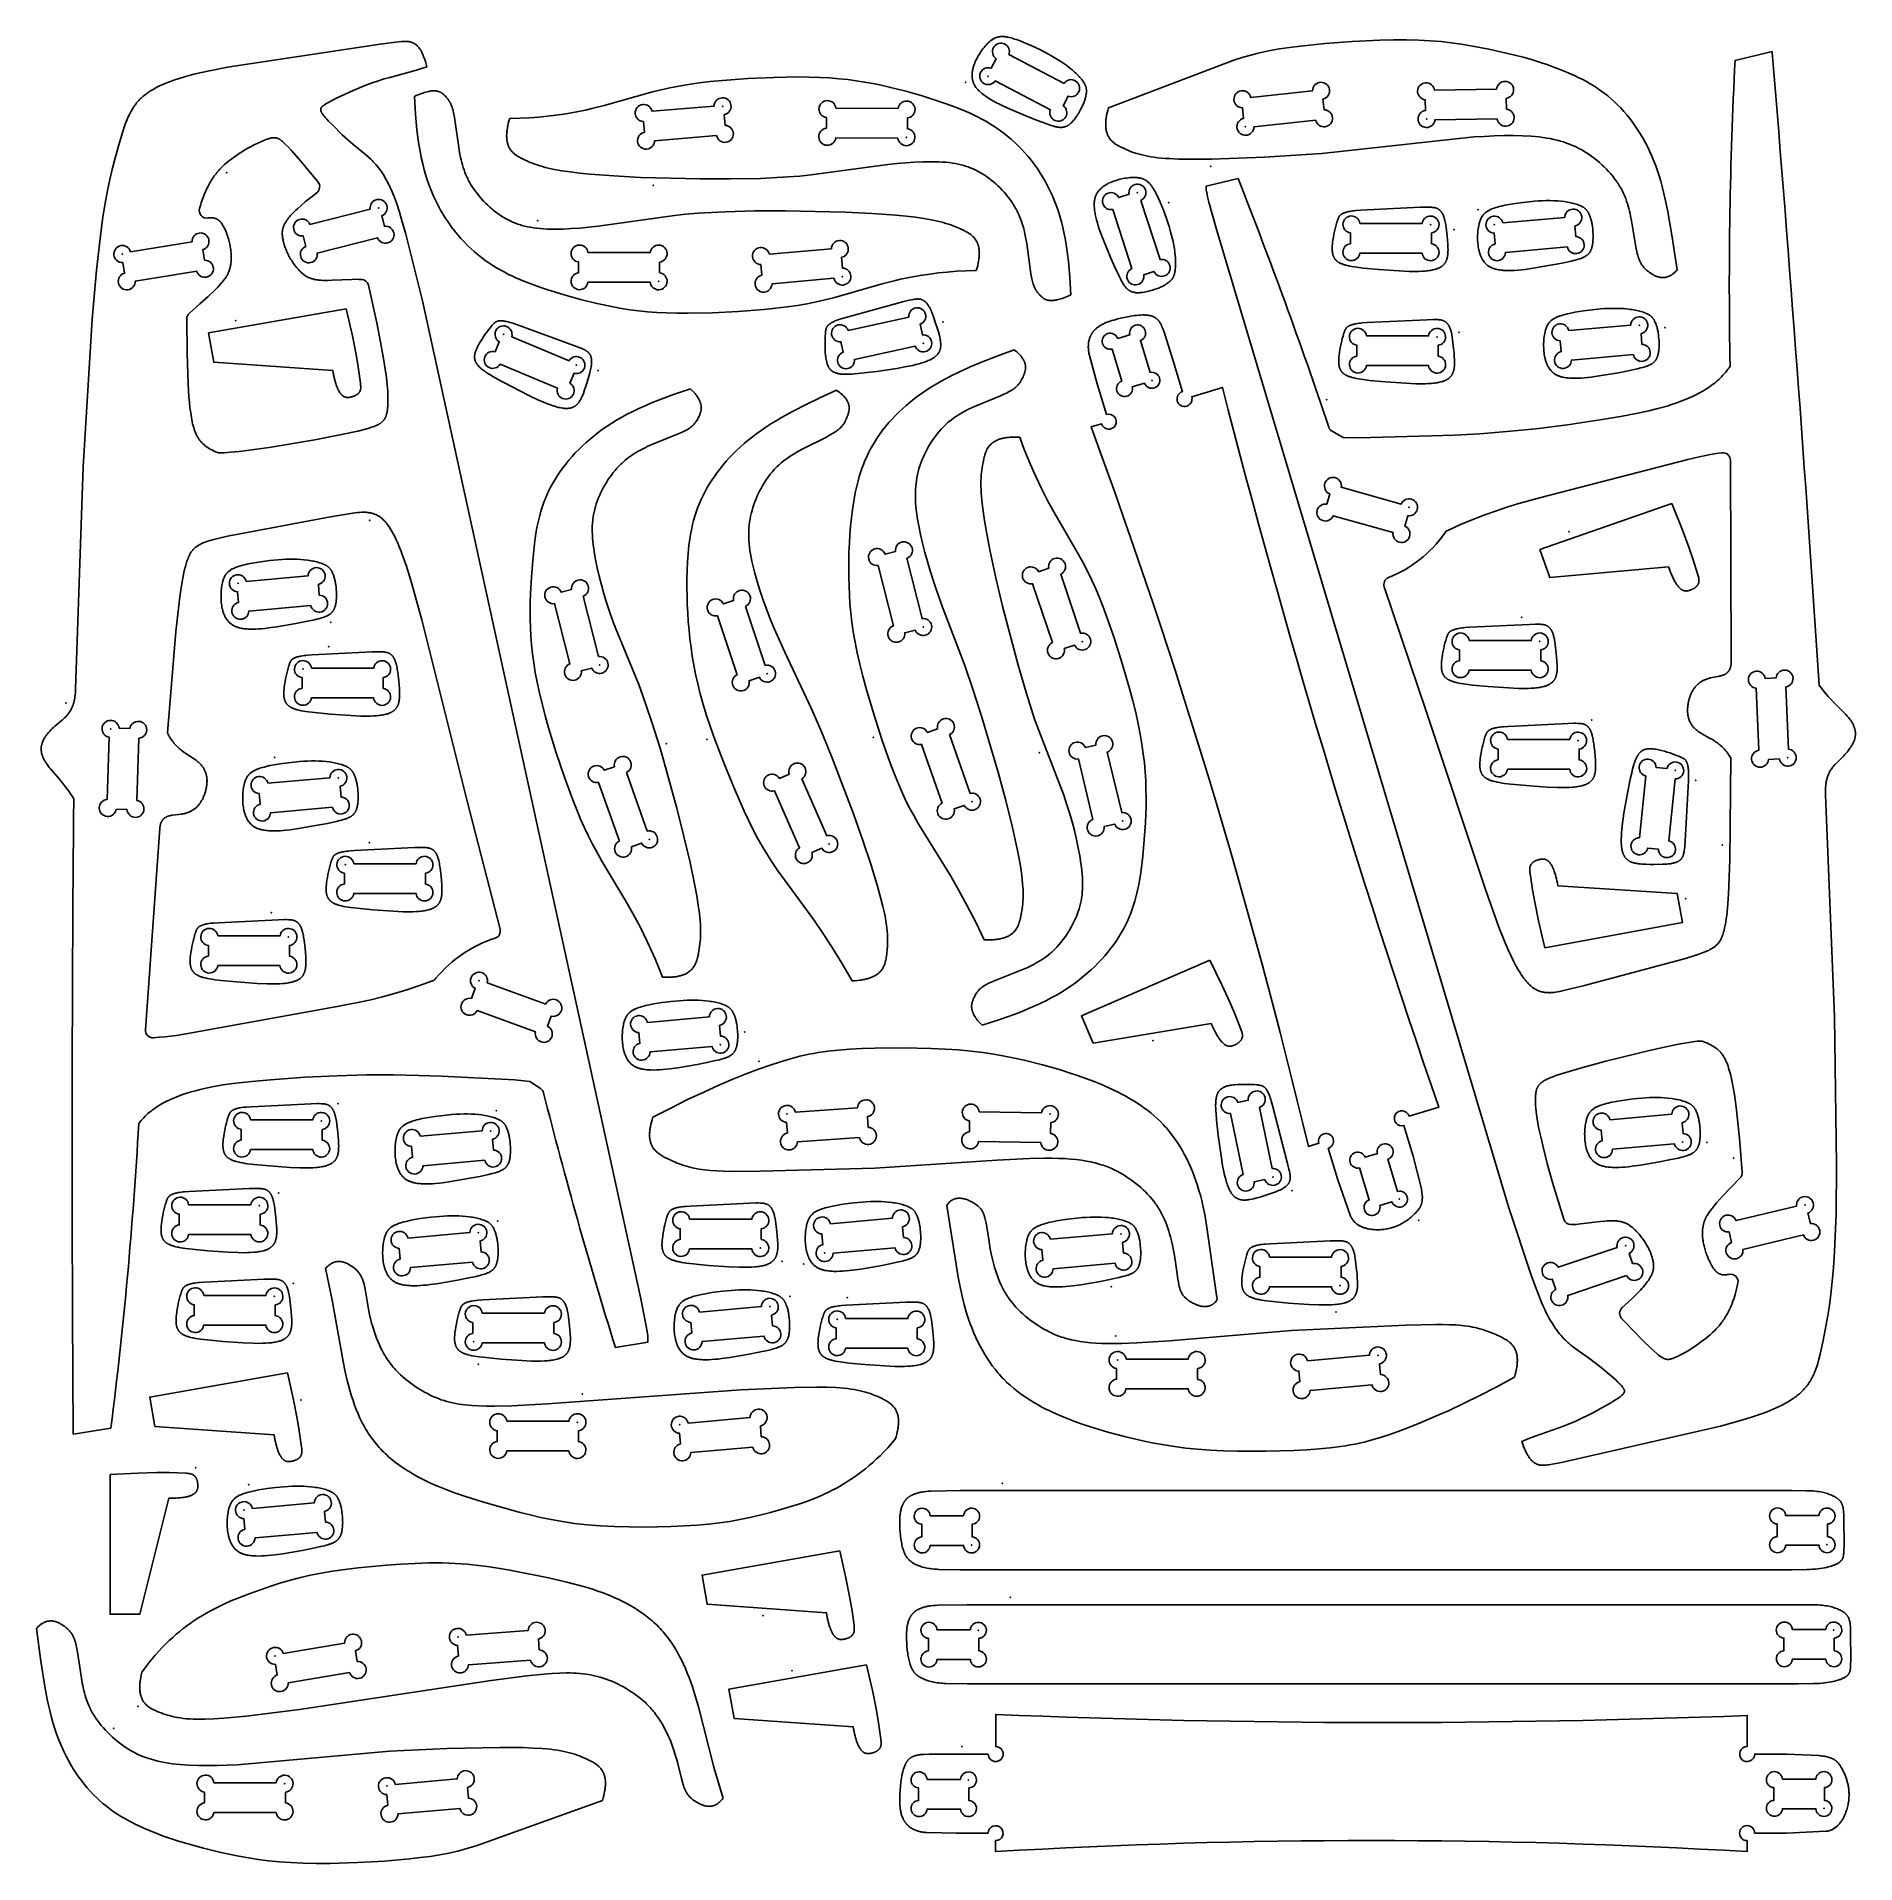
# Model space of a CAD drawing. Extents: x 1.1 to 47.1, y 0.9 to 47.1.
import ezdxf

# ---------------------------------------------------------------- set-up
doc = ezdxf.new("R2010")
doc.units = 0
doc.layers.add('DEFAULT', color=7, linetype='CONTINUOUS')
doc.layers.add('LAYER_05', color=7, linetype='CONTINUOUS')

msp = doc.modelspace()

# ---------------------------------------------------------------- linework, layer by layer
at = {"layer": 'DEFAULT'}
for points in [[(13.839, 20.461), (13.571, 20.643), (13.189, 20.677), (11.338, 20.771), (10.759, 20.794), (10.121, 20.808), (9.436, 20.806), (8.697, 20.785), (7.891, 20.745), (7.008, 20.682), (6.537, 20.641), (6.056, 20.586), (5.816, 20.551), (5.578, 20.51), (5.344, 20.463), (5.23, 20.436), (5.116, 20.407), (5.005, 20.376), (4.895, 20.343), (4.788, 20.307), (4.683, 20.269), (4.58, 20.228), (4.481, 20.185), (4.432, 20.162), (4.384, 20.138), (4.337, 20.114), (4.29, 20.089), (4.245, 20.063), (4.2, 20.037), (4.156, 20.009), (4.113, 19.981), (4.071, 19.952), (4.03, 19.922), (3.99, 19.891), (3.951, 19.86), (3.913, 19.827), (3.876, 19.794), (3.84, 19.759), (3.806, 19.724), (3.772, 19.688), (3.74, 19.651), (3.708, 19.613), (3.678, 19.574, -0.017753), (2.974, 11.876), (2.026, 11.724), (2.024, 11.752, -0.004411), (2.037, 27.786), (1.996, 27.852), (1.954, 27.915), (1.913, 27.975), (1.871, 28.033), (1.829, 28.088), (1.787, 28.141), (1.705, 28.24), (1.447, 28.541), (1.416, 28.58), (1.387, 28.618), (1.36, 28.656), (1.335, 28.693), (1.323, 28.712), (1.312, 28.73), (1.302, 28.748), (1.292, 28.767), (1.282, 28.785), (1.273, 28.803), (1.265, 28.821), (1.257, 28.838), (1.25, 28.856), (1.243, 28.874), (1.237, 28.892), (1.232, 28.909), (1.227, 28.927), (1.223, 28.944), (1.22, 28.962), (1.218, 28.971), (1.217, 28.979), (1.216, 28.988), (1.215, 28.997), (1.214, 29.005), (1.213, 29.014), (1.213, 29.023), (1.212, 29.031), (1.212, 29.04), (1.212, 29.049), (1.212, 29.057), (1.212, 29.066), (1.213, 29.074), (1.213, 29.083), (1.214, 29.092), (1.215, 29.1), (1.216, 29.109), (1.218, 29.118), (1.219, 29.126), (1.221, 29.135), (1.223, 29.143), (1.225, 29.152), (1.227, 29.161), (1.229, 29.169), (1.232, 29.178), (1.234, 29.187), (1.24, 29.204), (1.247, 29.221), (1.254, 29.238), (1.262, 29.256), (1.27, 29.273), (1.279, 29.29), (1.289, 29.307), (1.299, 29.324), (1.309, 29.341), (1.321, 29.359), (1.332, 29.376), (1.345, 29.393), (1.357, 29.41), (1.371, 29.426), (1.399, 29.46), (1.428, 29.494), (1.459, 29.527), (1.492, 29.56), (1.525, 29.592), (1.561, 29.625), (1.597, 29.657), (1.749, 29.783), (1.787, 29.817), (1.806, 29.834), (1.824, 29.853), (1.842, 29.871), (1.86, 29.891), (1.878, 29.911), (1.895, 29.933), (1.904, 29.944), (1.912, 29.955), (1.92, 29.967), (1.928, 29.979), (1.936, 29.991), (1.944, 30.003), (1.952, 30.016), (1.959, 30.029), (1.967, 30.042), (1.974, 30.056), (1.981, 30.07), (1.988, 30.085), (1.994, 30.099), (2.001, 30.114), (2.007, 30.13), (2.013, 30.146), (2.019, 30.162), (2.024, 30.179), (2.03, 30.196), (2.035, 30.214), (2.04, 30.232), (2.044, 30.25), (2.049, 30.269), (2.053, 30.289), (2.06, 30.329), (2.067, 30.371), (2.072, 30.416), (2.076, 30.462), (2.079, 30.511), (2.081, 30.562), (2.277, 36.178), (2.502, 39.914), (2.609, 41.15), (2.718, 42.098), (2.775, 42.494), (2.833, 42.847), (2.891, 43.162), (2.95, 43.444), (3.008, 43.695), (3.065, 43.922), (3.175, 44.317), (3.277, 44.659), (3.329, 44.813), (3.356, 44.886), (3.384, 44.956), (3.413, 45.024), (3.444, 45.089), (3.46, 45.121), (3.476, 45.152), (3.493, 45.182), (3.51, 45.212), (3.528, 45.241), (3.546, 45.27), (3.565, 45.298), (3.585, 45.325), (3.605, 45.352), (3.626, 45.379), (3.648, 45.405), (3.67, 45.43), (3.693, 45.455), (3.717, 45.479), (3.741, 45.502), (3.767, 45.525), (3.793, 45.548), (3.819, 45.57), (3.847, 45.592), (3.875, 45.613), (3.903, 45.634), (3.933, 45.654), (3.963, 45.674), (3.993, 45.693), (4.025, 45.712), (4.057, 45.731), (4.122, 45.767), (4.19, 45.801), (4.261, 45.834), (4.333, 45.866), (4.408, 45.896), (4.484, 45.925), (4.563, 45.953), (4.725, 46.007), (4.895, 46.056), (5.074, 46.104), (5.264, 46.149), (5.467, 46.193), (5.923, 46.28), (9.783, 46.863), (10.047, 46.9), (10.244, 46.923), (10.323, 46.93), (10.359, 46.932), (10.393, 46.933), (10.424, 46.934), (10.439, 46.933), (10.453, 46.933), (10.467, 46.932), (10.48, 46.931), (10.493, 46.93), (10.506, 46.928), (10.518, 46.927), (10.53, 46.925), (10.542, 46.922), (10.553, 46.92), (10.564, 46.917), (10.574, 46.914), (10.585, 46.91), (10.595, 46.906), (10.605, 46.902), (10.615, 46.898), (10.625, 46.893), (10.634, 46.888), (10.644, 46.883), (10.653, 46.877), (10.662, 46.871), (10.672, 46.865), (10.681, 46.858), (10.69, 46.851), (10.699, 46.844), (10.708, 46.836), (10.717, 46.827), (10.727, 46.818), (10.736, 46.809), (10.745, 46.799), (10.754, 46.788), (10.763, 46.777), (10.772, 46.765), (10.781, 46.752), (10.79, 46.739), (10.799, 46.725), (10.808, 46.71), (10.817, 46.694), (10.827, 46.677), (10.836, 46.659), (10.845, 46.64), (10.854, 46.621), (10.872, 46.578), (10.891, 46.531), (10.909, 46.48), (10.928, 46.423), (10.947, 46.362), (10.966, 46.294), (10.781, 46.233), (10.612, 46.182), (10.027, 46.026), (9.885, 45.986), (9.738, 45.94), (9.583, 45.886), (9.422, 45.826), (9.261, 45.761), (9.101, 45.694), (8.805, 45.561), (8.676, 45.499), (8.565, 45.443), (8.475, 45.394), (8.437, 45.373), (8.404, 45.352), (8.389, 45.343), (8.375, 45.333), (8.362, 45.324), (8.351, 45.316), (8.34, 45.307), (8.335, 45.303), (8.33, 45.299), (8.326, 45.295), (8.322, 45.291), (8.318, 45.287), (8.314, 45.283), (8.31, 45.279), (8.307, 45.275), (8.304, 45.271), (8.301, 45.267), (8.298, 45.264), (8.296, 45.26), (8.295, 45.258), (8.293, 45.256), (8.292, 45.254), (8.291, 45.253), (8.29, 45.251), (8.289, 45.249), (8.289, 45.247), (8.288, 45.245), (8.287, 45.243), (8.286, 45.242), (8.285, 45.24), (8.285, 45.238), (8.284, 45.236), (8.284, 45.234), (8.283, 45.233), (8.283, 45.231), (8.282, 45.229), (8.282, 45.227), (8.282, 45.225), (8.281, 45.223), (8.281, 45.222), (8.281, 45.22), (8.281, 45.218), (8.28, 45.216), (8.28, 45.214), (8.28, 45.213), (8.28, 45.211), (8.28, 45.209), (8.28, 45.207), (8.28, 45.205), (8.281, 45.203), (8.281, 45.202), (8.281, 45.2), (8.281, 45.198), (8.281, 45.196), (8.282, 45.194), (8.282, 45.19), (8.283, 45.187), (8.284, 45.183), (8.285, 45.179), (8.287, 45.175), (8.288, 45.171), (8.29, 45.167), (8.291, 45.163), (8.293, 45.159), (8.295, 45.155), (8.299, 45.147), (8.303, 45.138), (8.308, 45.13), (8.313, 45.121), (8.318, 45.112), (8.324, 45.103), (8.331, 45.093), (8.345, 45.074), (8.36, 45.054), (8.377, 45.033), (8.395, 45.012), (8.435, 44.967), (8.48, 44.919), (8.583, 44.814), (8.825, 44.576), (8.957, 44.454), (9.09, 44.338), (9.415, 44.072), (9.48, 44.016), (9.544, 43.955), (9.577, 43.924), (9.609, 43.89), (9.642, 43.856), (9.675, 43.819), (9.707, 43.781), (9.74, 43.74), (9.773, 43.697), (9.806, 43.652), (9.839, 43.604), (9.872, 43.553), (9.905, 43.498), (9.938, 43.441), (9.971, 43.379), (10.004, 43.314), (10.037, 43.245), (10.07, 43.171), (10.103, 43.093), (10.136, 43.01), (10.168, 42.922), (10.201, 42.829), (10.269, 42.62), (10.341, 42.377), (10.42, 42.091), (10.85, 40.375), (16.364, 15.184), (16.511, 14.454), (16.534, 14.315), (16.542, 14.261), (16.548, 14.214), (16.552, 14.175), (16.554, 14.142), (16.555, 14.127), (16.555, 14.114), (16.555, 14.101), (16.555, 14.09), (16.555, 14.079), (16.554, 14.069), (16.552, 14.05), (15.73, 13.918, -0.013461), (13.914, 20.355, 0.176106)], [(25.68, 46.6, 2.065038), (25.359, 46.498), (25.233, 46.256, 2.065038), (25.334, 45.935), (26.729, 45.208, 2.065038), (27.051, 45.309), (27.177, 45.551, 2.065038), (27.075, 45.873)], [(33.851, 37.082), (34.132, 36.921), (34.515, 36.915), (36.368, 36.96), (36.947, 36.98), (37.584, 37.015), (38.267, 37.068), (39.003, 37.143), (39.803, 37.244), (40.679, 37.372), (41.146, 37.449), (41.621, 37.54), (41.858, 37.592), (42.092, 37.651), (42.321, 37.716), (42.434, 37.751), (42.545, 37.788), (42.654, 37.827), (42.76, 37.869), (42.865, 37.912), (42.967, 37.958), (43.066, 38.007), (43.162, 38.057), (43.209, 38.084), (43.255, 38.111), (43.3, 38.139), (43.345, 38.167), (43.388, 38.196), (43.431, 38.226), (43.473, 38.257), (43.513, 38.288), (43.553, 38.32), (43.592, 38.353), (43.629, 38.387), (43.666, 38.421), (43.701, 38.457), (43.735, 38.493), (43.769, 38.529), (43.801, 38.567), (43.831, 38.606), (43.861, 38.645), (43.889, 38.686), (43.916, 38.727, -0.017753), (44.043, 46.455), (44.977, 46.678), (44.981, 46.65, -0.004411), (46.168, 30.66), (46.213, 30.598), (46.259, 30.538), (46.305, 30.481), (46.352, 30.427), (46.397, 30.375), (46.443, 30.325), (46.532, 30.232), (46.812, 29.952), (46.846, 29.915), (46.878, 29.879), (46.908, 29.844), (46.935, 29.808), (46.948, 29.791), (46.961, 29.773), (46.973, 29.756), (46.984, 29.738), (46.995, 29.721), (47.005, 29.704), (47.015, 29.686), (47.024, 29.669), (47.032, 29.652), (47.04, 29.635), (47.047, 29.617), (47.054, 29.6), (47.06, 29.583), (47.065, 29.566), (47.07, 29.549), (47.072, 29.54), (47.074, 29.532), (47.076, 29.523), (47.078, 29.514), (47.079, 29.506), (47.081, 29.497), (47.082, 29.489), (47.083, 29.48), (47.084, 29.471), (47.084, 29.463), (47.085, 29.454), (47.085, 29.446), (47.085, 29.437), (47.085, 29.428), (47.085, 29.42), (47.085, 29.411), (47.085, 29.402), (47.084, 29.394), (47.083, 29.385), (47.082, 29.376), (47.081, 29.367), (47.08, 29.359), (47.078, 29.35), (47.076, 29.341), (47.074, 29.332), (47.072, 29.324), (47.068, 29.306), (47.063, 29.288), (47.057, 29.271), (47.05, 29.253), (47.043, 29.235), (47.035, 29.217), (47.027, 29.199), (47.018, 29.181), (47.009, 29.164), (46.999, 29.146), (46.989, 29.128), (46.978, 29.11), (46.966, 29.092), (46.954, 29.074), (46.929, 29.038), (46.902, 29.003), (46.874, 28.967), (46.844, 28.932), (46.812, 28.897), (46.78, 28.862), (46.746, 28.828), (46.604, 28.69), (46.569, 28.654), (46.551, 28.635), (46.534, 28.615), (46.517, 28.595), (46.501, 28.574), (46.485, 28.553), (46.469, 28.53), (46.461, 28.518), (46.454, 28.506), (46.447, 28.494), (46.439, 28.482), (46.432, 28.469), (46.426, 28.456), (46.419, 28.443), (46.412, 28.429), (46.406, 28.415), (46.4, 28.401), (46.394, 28.387), (46.388, 28.372), (46.383, 28.357), (46.378, 28.341), (46.373, 28.325), (46.368, 28.309), (46.363, 28.292), (46.359, 28.275), (46.355, 28.257), (46.351, 28.239), (46.347, 28.221), (46.344, 28.202), (46.341, 28.183), (46.338, 28.163), (46.334, 28.123), (46.331, 28.08), (46.329, 28.035), (46.328, 27.988), (46.329, 27.94), (46.331, 27.888), (46.556, 22.273), (46.61, 18.531), (46.596, 17.29), (46.558, 16.337), (46.531, 15.938), (46.5, 15.581), (46.465, 15.263), (46.428, 14.978), (46.389, 14.723), (46.348, 14.493), (46.269, 14.091), (46.192, 13.742), (46.152, 13.584), (46.13, 13.51), (46.108, 13.437), (46.084, 13.368), (46.058, 13.3), (46.045, 13.268), (46.031, 13.235), (46.016, 13.204), (46.001, 13.173), (45.986, 13.142), (45.969, 13.112), (45.953, 13.083), (45.935, 13.054), (45.917, 13.026), (45.898, 12.998), (45.878, 12.971), (45.858, 12.944), (45.837, 12.917), (45.815, 12.891), (45.792, 12.866), (45.769, 12.841), (45.745, 12.817), (45.72, 12.793), (45.694, 12.769), (45.668, 12.746), (45.641, 12.723), (45.613, 12.701), (45.584, 12.679), (45.555, 12.657), (45.525, 12.636), (45.495, 12.615), (45.432, 12.574), (45.367, 12.535), (45.299, 12.496), (45.229, 12.46), (45.157, 12.424), (45.083, 12.389), (45.007, 12.355), (44.849, 12.29), (44.683, 12.227), (44.509, 12.167), (44.322, 12.107), (44.123, 12.048), (43.675, 11.928), (39.87, 11.058), (39.609, 11.001), (39.414, 10.963), (39.336, 10.95), (39.3, 10.945), (39.267, 10.942), (39.236, 10.939), (39.221, 10.938), (39.207, 10.938), (39.193, 10.937), (39.179, 10.937), (39.166, 10.938), (39.153, 10.938), (39.141, 10.939), (39.129, 10.94), (39.117, 10.942), (39.106, 10.943), (39.095, 10.945), (39.084, 10.948), (39.073, 10.95), (39.063, 10.953), (39.052, 10.957), (39.042, 10.96), (39.032, 10.964), (39.022, 10.969), (39.013, 10.973), (39.003, 10.978), (38.993, 10.984), (38.983, 10.989), (38.974, 10.995), (38.964, 11.002), (38.954, 11.008), (38.945, 11.015), (38.935, 11.023), (38.925, 11.031), (38.915, 11.04), (38.906, 11.049), (38.896, 11.059), (38.886, 11.07), (38.876, 11.081), (38.866, 11.093), (38.856, 11.106), (38.846, 11.119), (38.835, 11.134), (38.825, 11.149), (38.815, 11.165), (38.804, 11.182), (38.794, 11.2), (38.783, 11.219), (38.762, 11.26), (38.74, 11.305), (38.717, 11.355), (38.695, 11.41), (38.671, 11.47), (38.647, 11.536), (38.827, 11.611), (38.991, 11.675), (39.563, 11.874), (39.702, 11.924), (39.845, 11.981), (39.996, 12.046), (40.151, 12.119), (40.308, 12.195), (40.462, 12.274), (40.747, 12.429), (40.871, 12.5), (40.978, 12.565), (41.064, 12.62), (41.1, 12.644), (41.132, 12.667), (41.146, 12.678), (41.159, 12.688), (41.171, 12.698), (41.182, 12.708), (41.192, 12.717), (41.197, 12.721), (41.201, 12.726), (41.205, 12.73), (41.209, 12.735), (41.213, 12.739), (41.216, 12.743), (41.22, 12.747), (41.223, 12.751), (41.225, 12.755), (41.228, 12.759), (41.23, 12.763), (41.233, 12.767), (41.234, 12.769), (41.235, 12.771), (41.236, 12.773), (41.236, 12.775), (41.237, 12.777), (41.238, 12.779), (41.239, 12.781), (41.24, 12.782), (41.24, 12.784), (41.241, 12.786), (41.241, 12.788), (41.242, 12.79), (41.242, 12.792), (41.243, 12.794), (41.243, 12.795), (41.243, 12.797), (41.244, 12.799), (41.244, 12.801), (41.244, 12.803), (41.244, 12.805), (41.245, 12.806), (41.245, 12.808), (41.245, 12.81), (41.245, 12.812), (41.245, 12.814), (41.245, 12.816), (41.244, 12.817), (41.244, 12.819), (41.244, 12.821), (41.244, 12.823), (41.244, 12.825), (41.243, 12.826), (41.243, 12.828), (41.243, 12.83), (41.242, 12.832), (41.242, 12.834), (41.241, 12.837), (41.24, 12.841), (41.238, 12.845), (41.237, 12.849), (41.235, 12.852), (41.234, 12.856), (41.232, 12.86), (41.23, 12.864), (41.228, 12.868), (41.226, 12.872), (41.221, 12.88), (41.216, 12.888), (41.211, 12.896), (41.205, 12.904), (41.199, 12.913), (41.192, 12.922), (41.185, 12.931), (41.17, 12.949), (41.153, 12.968), (41.135, 12.987), (41.115, 13.007), (41.072, 13.049), (41.023, 13.094), (40.913, 13.191), (40.653, 13.41), (40.513, 13.522), (40.371, 13.628), (40.027, 13.868), (39.959, 13.919), (39.89, 13.975), (39.855, 14.004), (39.82, 14.035), (39.785, 14.067), (39.75, 14.101), (39.714, 14.137), (39.679, 14.175), (39.643, 14.215), (39.606, 14.258), (39.57, 14.303), (39.533, 14.352), (39.496, 14.404), (39.459, 14.459), (39.421, 14.517), (39.383, 14.58), (39.345, 14.647), (39.307, 14.718), (39.268, 14.793), (39.23, 14.873), (39.19, 14.958), (39.15, 15.049), (39.067, 15.252), (38.977, 15.489), (38.878, 15.768), (38.32, 17.448), (30.938, 42.156), (30.737, 42.872), (30.703, 43.009), (30.691, 43.063), (30.682, 43.109), (30.675, 43.148), (30.671, 43.181), (30.669, 43.195), (30.667, 43.208), (30.666, 43.221), (30.666, 43.232), (30.665, 43.243), (30.665, 43.253), (30.665, 43.273), (31.475, 43.466, -0.013461), (33.768, 37.182, 0.176106)], [(33.44, 44.942, 2.065038), (33.651, 45.205), (33.622, 45.476, 2.065038), (33.36, 45.688), (31.796, 45.52, 2.065038), (31.584, 45.257), (31.613, 44.986, 2.065038), (31.876, 44.774)], [(38.026, 44.979, 2.065038), (38.261, 45.222), (38.256, 45.495, 2.065038), (38.013, 45.729), (36.441, 45.702, 2.065038), (36.206, 45.46), (36.211, 45.187, 2.065038), (36.454, 44.952)], [(18.289, 44.553, 2.065038), (18.506, 44.811), (18.483, 45.083, 2.065038), (18.225, 45.301), (16.658, 45.167, 2.065038), (16.44, 44.909), (16.463, 44.637, 2.065038), (16.721, 44.42)], [(22.875, 44.489, 2.065038), (23.115, 44.726), (23.116, 44.999, 2.065038), (22.879, 45.239), (21.306, 45.247, 2.065038), (21.066, 45.01), (21.065, 44.737, 2.065038), (21.302, 44.497)], [(8.213, 43.379), (8.145, 43.463), (7.717, 43.976), (7.535, 44.182), (7.455, 44.267), (7.383, 44.34), (7.351, 44.371), (7.32, 44.398), (7.306, 44.411), (7.292, 44.422), (7.278, 44.433), (7.265, 44.443), (7.251, 44.452), (7.245, 44.457), (7.238, 44.461), (7.232, 44.464), (7.225, 44.468), (7.219, 44.472), (7.212, 44.475), (7.206, 44.478), (7.199, 44.481), (7.193, 44.483), (7.187, 44.486), (7.18, 44.488), (7.174, 44.49), (7.167, 44.492), (7.161, 44.494), (7.154, 44.495), (7.148, 44.496), (7.141, 44.498), (7.134, 44.499), (7.128, 44.499), (7.121, 44.5), (7.114, 44.5), (7.107, 44.5), (7.1, 44.5), (7.093, 44.5), (7.086, 44.5), (7.079, 44.499), (7.071, 44.499), (7.064, 44.498), (7.056, 44.497), (7.048, 44.496), (7.04, 44.494), (7.032, 44.493), (7.016, 44.489), (6.999, 44.485), (6.982, 44.48), (6.963, 44.474), (6.944, 44.468), (6.904, 44.454), (6.86, 44.437), (6.813, 44.417), (6.763, 44.396), (6.711, 44.372), (6.6, 44.319), (6.484, 44.258), (6.363, 44.19), (6.303, 44.153), (6.242, 44.116), (6.182, 44.077), (6.123, 44.037), (6.064, 43.995), (6.008, 43.953), (5.952, 43.91), (5.899, 43.866), (5.847, 43.82), (5.797, 43.772), (5.772, 43.748), (5.748, 43.723), (5.725, 43.698), (5.701, 43.672), (5.678, 43.645), (5.656, 43.618), (5.634, 43.59), (5.612, 43.562), (5.59, 43.533), (5.569, 43.503), (5.548, 43.472), (5.528, 43.441), (5.508, 43.409), (5.488, 43.376), (5.469, 43.342), (5.45, 43.307), (5.431, 43.271), (5.413, 43.234), (5.377, 43.158), (5.342, 43.077), (5.309, 42.991), (5.284, 42.925), (5.261, 42.856), (5.238, 42.784), (5.216, 42.71, 0.557189), (5.432, 42.47), (5.444, 42.472), (5.456, 42.474), (5.467, 42.475), (5.478, 42.476), (5.489, 42.477), (5.5, 42.477), (5.511, 42.478), (5.521, 42.477), (5.531, 42.477), (5.541, 42.476), (5.551, 42.475), (5.561, 42.474), (5.57, 42.472), (5.579, 42.471), (5.588, 42.469), (5.597, 42.466), (5.606, 42.464), (5.614, 42.461), (5.623, 42.458), (5.631, 42.455), (5.639, 42.451), (5.647, 42.448), (5.654, 42.444), (5.662, 42.44), (5.669, 42.435), (5.676, 42.431), (5.683, 42.426), (5.69, 42.421), (5.697, 42.416), (5.703, 42.411), (5.71, 42.406), (5.716, 42.4), (5.722, 42.395), (5.728, 42.389), (5.734, 42.383), (5.74, 42.377), (5.746, 42.371), (5.751, 42.364), (5.757, 42.358), (5.762, 42.351), (5.767, 42.345), (5.772, 42.338), (5.782, 42.324), (5.791, 42.31), (5.8, 42.296), (5.809, 42.281), (5.817, 42.266), (5.825, 42.251), (5.833, 42.236), (5.848, 42.205), (5.861, 42.175), (5.878, 42.135), (5.894, 42.096), (5.909, 42.058), (5.922, 42.021), (5.935, 41.984), (5.946, 41.948), (5.956, 41.912), (5.965, 41.877), (5.974, 41.842), (5.981, 41.808), (5.988, 41.774), (5.994, 41.741), (5.999, 41.708), (6.004, 41.676), (6.011, 41.611), (6.014, 41.579), (6.016, 41.548), (6.018, 41.516), (6.019, 41.484), (6.019, 41.453), (6.018, 41.422), (6.017, 41.39), (6.014, 41.359), (6.01, 41.328), (6.006, 41.296), (6.003, 41.28), (6, 41.264), (5.996, 41.248), (5.992, 41.232), (5.988, 41.216), (5.984, 41.2), (5.979, 41.184), (5.974, 41.168), (5.969, 41.152), (5.963, 41.136), (5.957, 41.119), (5.95, 41.103), (5.944, 41.087), (5.936, 41.07), (5.929, 41.054), (5.92, 41.037), (5.911, 41.02), (5.9, 41.002), (5.889, 40.983), (5.877, 40.964), (5.863, 40.944), (5.848, 40.924), (5.832, 40.902), (5.814, 40.879), (5.794, 40.855), (5.773, 40.83), (5.724, 40.775), (5.667, 40.714), (5.601, 40.647), (5.437, 40.489), (5.226, 40.296), (4.96, 40.062, 0.214776), (4.894, 39.92), (4.901, 39.054), (4.928, 38.268), (4.948, 37.95), (4.961, 37.807), (4.975, 37.673), (4.992, 37.547), (5.01, 37.43), (5.02, 37.374), (5.031, 37.32), (5.042, 37.269), (5.055, 37.219), (5.068, 37.172), (5.082, 37.126), (5.09, 37.104), (5.097, 37.083), (5.105, 37.062), (5.114, 37.041), (5.122, 37.021), (5.131, 37.001), (5.14, 36.982), (5.149, 36.964), (5.159, 36.946), (5.169, 36.928), (5.179, 36.911), (5.19, 36.895), (5.201, 36.879), (5.212, 36.863), (5.223, 36.848), (5.235, 36.834), (5.247, 36.82), (5.259, 36.806), (5.272, 36.793), (5.284, 36.78), (5.297, 36.768), (5.31, 36.756), (5.323, 36.744), (5.336, 36.733), (5.349, 36.723), (5.361, 36.712), (5.387, 36.693), (5.413, 36.675), (5.438, 36.658), (5.463, 36.643), (5.487, 36.629), (5.531, 36.605), (5.601, 36.568), (5.616, 36.562), (5.629, 36.556), (5.635, 36.553), (5.642, 36.55), (5.648, 36.548), (5.655, 36.546), (5.661, 36.544), (5.667, 36.542), (5.674, 36.541), (5.681, 36.539), (5.688, 36.538), (5.695, 36.537), (5.702, 36.536), (5.71, 36.535), (5.718, 36.535), (5.727, 36.534), (5.745, 36.534), (5.766, 36.534), (5.789, 36.534), (5.843, 36.536), (5.995, 36.546), (6.221, 36.567), (6.541, 36.606), (6.973, 36.668), (8.13, 36.864), (8.72, 36.977), (9.217, 37.084), (9.41, 37.132), (9.493, 37.156), (9.566, 37.179), (9.6, 37.19), (9.631, 37.202), (9.661, 37.214), (9.689, 37.226), (9.715, 37.238), (9.727, 37.244), (9.739, 37.25), (9.751, 37.257), (9.762, 37.263), (9.772, 37.27), (9.783, 37.276), (9.793, 37.283), (9.802, 37.289), (9.811, 37.296), (9.82, 37.303), (9.829, 37.31), (9.837, 37.318), (9.845, 37.325), (9.852, 37.332), (9.859, 37.34), (9.866, 37.348), (9.873, 37.355), (9.879, 37.363), (9.885, 37.372), (9.891, 37.38), (9.896, 37.388), (9.901, 37.397), (9.906, 37.406), (9.911, 37.415), (9.916, 37.424), (9.92, 37.433), (9.924, 37.443), (9.928, 37.452), (9.932, 37.462), (9.935, 37.473), (9.938, 37.483), (9.942, 37.493), (9.945, 37.504), (9.947, 37.515), (9.953, 37.538), (9.957, 37.562), (9.962, 37.586), (9.966, 37.612), (9.969, 37.639), (9.972, 37.667), (9.974, 37.695), (9.977, 37.725), (9.979, 37.788), (9.981, 37.855), (9.98, 37.926), (9.978, 38.001), (9.973, 38.08), (9.96, 38.251), (9.94, 38.44), (9.912, 38.645), (9.878, 38.868), (9.796, 39.328), (9.699, 39.819), (9.488, 40.771, 0.332634), (9.313, 40.917), (9.255, 40.919), (9.196, 40.921), (9.071, 40.919), (8.566, 40.896), (8.45, 40.893), (8.396, 40.893), (8.344, 40.893), (8.287, 40.896), (8.261, 40.898), (8.235, 40.9), (8.21, 40.903), (8.186, 40.906), (8.162, 40.91), (8.14, 40.914), (8.118, 40.919), (8.097, 40.923), (8.077, 40.929), (8.058, 40.934), (8.039, 40.94), (8.021, 40.946), (8.003, 40.953), (7.986, 40.96), (7.97, 40.967), (7.954, 40.975), (7.939, 40.983), (7.924, 40.991), (7.909, 40.999), (7.895, 41.008), (7.882, 41.017), (7.868, 41.027), (7.855, 41.036), (7.842, 41.046), (7.83, 41.056), (7.818, 41.067), (7.806, 41.078), (7.794, 41.088), (7.77, 41.111), (7.747, 41.134), (7.724, 41.158), (7.702, 41.183), (7.68, 41.209), (7.658, 41.235), (7.637, 41.262), (7.616, 41.289), (7.596, 41.317), (7.576, 41.346), (7.557, 41.375), (7.538, 41.404), (7.52, 41.433), (7.502, 41.463), (7.486, 41.493), (7.469, 41.524), (7.454, 41.554), (7.439, 41.584), (7.425, 41.615), (7.412, 41.645), (7.399, 41.676), (7.387, 41.706), (7.376, 41.737), (7.366, 41.767), (7.356, 41.797), (7.348, 41.826), (7.34, 41.856), (7.333, 41.885), (7.327, 41.914), (7.321, 41.942), (7.317, 41.97), (7.313, 41.997), (7.311, 42.024), (7.309, 42.05), (7.308, 42.063), (7.308, 42.076), (7.308, 42.088), (7.309, 42.101), (7.309, 42.113), (7.31, 42.126), (7.311, 42.138), (7.313, 42.151), (7.315, 42.163), (7.317, 42.176), (7.319, 42.188), (7.322, 42.201), (7.326, 42.213), (7.329, 42.226), (7.333, 42.238), (7.338, 42.251), (7.343, 42.264), (7.348, 42.276), (7.353, 42.289), (7.36, 42.303), (7.366, 42.316), (7.373, 42.329), (7.381, 42.343), (7.389, 42.356), (7.397, 42.37), (7.406, 42.384), (7.425, 42.413), (7.447, 42.443), (7.468, 42.471), (7.492, 42.5), (7.517, 42.53), (7.545, 42.562), (7.576, 42.595), (7.611, 42.63), (7.648, 42.666), (7.689, 42.705), (7.783, 42.789), (7.895, 42.884), (8.027, 42.99), (8.18, 43.109, 0.422005)], [(29.018, 42.916, 2.065038), (28.718, 43.07), (28.458, 42.986, 2.065038), (28.305, 42.685), (28.788, 41.189, 2.065038), (29.089, 41.035), (29.348, 41.119, 2.065038), (29.502, 41.419)], [(8.007, 42.307, 2.065038), (7.835, 42.017), (7.903, 41.753, 2.065038), (8.193, 41.581), (9.717, 41.969, 2.065038), (9.889, 42.26), (9.822, 42.524, 2.065038), (9.531, 42.696)], [(34.555, 42.331, 2.065038), (34.316, 42.093), (34.316, 41.82, 2.065038), (34.554, 41.581), (36.127, 41.58, 2.065038), (36.366, 41.819), (36.366, 42.092, 2.065038), (36.128, 42.33)], [(38.169, 42.346, 2.065038), (37.952, 42.087), (37.977, 41.815, 2.065038), (38.235, 41.599), (39.802, 41.739, 2.065038), (40.018, 41.998), (39.994, 42.27, 2.065038), (39.735, 42.486)], [(3.473, 41.618, 2.065038), (3.275, 41.344), (3.319, 41.075, 2.065038), (3.592, 40.877), (5.145, 41.128, 2.065038), (5.343, 41.401), (5.299, 41.671, 2.065038), (5.026, 41.868)], [(15.038, 41.596, 2.065038), (14.799, 41.358), (14.799, 41.085, 2.065038), (15.037, 40.846), (16.61, 40.845, 2.065038), (16.849, 41.084), (16.849, 41.357, 2.065038), (16.611, 41.595)], [(19.624, 41.552, 2.065038), (19.408, 41.293), (19.432, 41.021, 2.065038), (19.691, 40.805), (21.258, 40.945, 2.065038), (21.474, 41.204), (21.45, 41.476, 2.065038), (21.191, 41.692)], [(21.614, 39.627, 2.065038), (21.432, 39.343), (21.491, 39.076, 2.065038), (21.775, 38.894), (23.311, 39.231, 2.065038), (23.493, 39.515), (23.435, 39.782, 2.065038), (23.15, 39.964)], [(13.109, 39.468, 2.065038), (12.796, 39.341), (12.69, 39.089, 2.065038), (12.817, 38.777), (14.267, 38.166, 2.065038), (14.579, 38.293), (14.685, 38.544, 2.065038), (14.558, 38.857)], [(30.066, 38.079, 2.411993), (30.303, 37.952), (31.079, 38.185, 0.020088), (36.549, 19.989), (35.797, 19.763, 2.416438), (35.67, 19.527), (35.903, 18.755), (36.101, 17.962), (36.109, 17.927), (36.115, 17.894), (36.12, 17.862), (36.125, 17.832), (36.128, 17.802), (36.131, 17.774), (36.133, 17.747), (36.134, 17.721), (36.134, 17.697), (36.133, 17.673), (36.133, 17.661), (36.132, 17.65), (36.131, 17.639), (36.13, 17.628), (36.128, 17.618), (36.127, 17.607), (36.125, 17.597), (36.123, 17.587), (36.121, 17.577), (36.119, 17.567), (36.116, 17.558), (36.114, 17.549), (36.111, 17.539), (36.108, 17.53), (36.105, 17.522), (36.101, 17.513), (36.098, 17.504), (36.094, 17.496), (36.09, 17.488), (36.086, 17.479), (36.082, 17.471), (36.078, 17.463), (36.074, 17.455), (36.069, 17.448), (36.064, 17.44), (36.059, 17.432), (36.049, 17.417), (36.038, 17.403), (36.027, 17.388), (36.015, 17.374), (36.003, 17.359), (35.99, 17.345), (35.977, 17.331), (35.948, 17.302), (35.918, 17.273), (35.887, 17.243), (35.853, 17.213), (35.817, 17.184), (35.78, 17.154), (35.74, 17.125), (35.72, 17.111), (35.699, 17.097), (35.677, 17.083), (35.655, 17.07), (35.633, 17.056), (35.61, 17.043), (35.586, 17.031), (35.562, 17.018), (35.537, 17.007), (35.512, 16.995), (35.486, 16.984), (35.459, 16.974), (35.432, 16.964), (35.405, 16.954), (35.376, 16.945), (35.347, 16.937), (35.318, 16.929), (35.288, 16.922), (35.257, 16.916), (35.226, 16.91), (35.194, 16.905), (35.162, 16.901), (35.129, 16.897), (35.096, 16.894), (35.062, 16.892), (35.029, 16.891), (34.995, 16.891), (34.961, 16.892), (34.927, 16.893), (34.893, 16.896), (34.859, 16.9), (34.825, 16.904), (34.792, 16.909), (34.759, 16.916), (34.727, 16.924), (34.711, 16.928), (34.695, 16.932), (34.679, 16.937), (34.664, 16.942), (34.648, 16.947), (34.633, 16.953), (34.618, 16.959), (34.603, 16.965), (34.589, 16.971), (34.575, 16.978), (34.56, 16.985), (34.546, 16.993), (34.533, 17), (34.519, 17.008), (34.506, 17.017), (34.493, 17.025), (34.481, 17.034), (34.469, 17.043), (34.457, 17.053), (34.445, 17.063), (34.434, 17.073), (34.423, 17.084), (34.412, 17.094), (34.402, 17.106), (34.392, 17.117), (34.382, 17.129), (34.373, 17.141), (34.365, 17.154), (34.356, 17.167), (34.352, 17.174), (34.348, 17.18), (34.344, 17.187), (34.341, 17.194), (34.337, 17.201), (34.334, 17.208), (34.33, 17.215), (34.327, 17.222), (34.324, 17.23), (34.321, 17.237), (33.988, 18.177), (33.755, 18.951, 2.411993), (33.518, 19.078), (33.253, 18.998, 0.029534), (27.759, 37.187), (28.024, 37.266, 2.416438), (28.151, 37.503), (27.916, 38.28), (27.718, 38.991), (27.712, 39.015), (27.707, 39.038), (27.702, 39.061), (27.698, 39.084), (27.695, 39.107), (27.692, 39.13), (27.69, 39.153), (27.689, 39.175), (27.688, 39.198), (27.688, 39.22), (27.689, 39.242), (27.69, 39.263), (27.692, 39.285), (27.694, 39.306), (27.697, 39.327), (27.701, 39.348), (27.705, 39.369), (27.71, 39.389), (27.716, 39.409), (27.722, 39.429), (27.729, 39.448), (27.736, 39.467), (27.74, 39.477), (27.745, 39.486), (27.749, 39.495), (27.753, 39.504), (27.758, 39.513), (27.763, 39.522), (27.768, 39.531), (27.773, 39.54), (27.778, 39.549), (27.783, 39.557), (27.789, 39.566), (27.795, 39.574), (27.801, 39.582), (27.807, 39.591), (27.813, 39.599), (27.819, 39.607), (27.826, 39.615), (27.833, 39.622), (27.84, 39.63), (27.847, 39.637), (27.854, 39.645), (27.861, 39.652), (27.869, 39.659), (27.876, 39.667), (27.892, 39.68), (27.908, 39.694), (27.925, 39.707), (27.943, 39.72), (27.961, 39.732), (27.979, 39.744), (27.998, 39.755), (28.018, 39.766), (28.038, 39.777), (28.058, 39.788), (28.079, 39.798), (28.1, 39.808), (28.122, 39.817), (28.144, 39.827), (28.19, 39.844), (28.237, 39.861), (28.285, 39.877), (28.334, 39.891), (28.436, 39.919), (28.54, 39.944), (28.647, 39.966), (28.754, 39.986), (28.807, 39.995), (28.859, 40.002), (28.911, 40.008), (28.962, 40.013), (29.011, 40.016), (29.06, 40.018), (29.083, 40.018), (29.106, 40.018), (29.129, 40.017), (29.151, 40.015), (29.173, 40.014), (29.194, 40.011), (29.215, 40.008), (29.235, 40.005), (29.245, 40.003), (29.254, 40.001), (29.264, 39.998), (29.273, 39.996), (29.282, 39.993), (29.291, 39.991), (29.3, 39.988), (29.309, 39.985), (29.317, 39.982), (29.326, 39.978), (29.334, 39.975), (29.342, 39.971), (29.35, 39.967), (29.357, 39.963), (29.365, 39.959), (29.372, 39.955), (29.379, 39.95), (29.386, 39.946), (29.393, 39.941), (29.4, 39.936), (29.406, 39.931), (29.413, 39.926), (29.419, 39.92), (29.425, 39.915), (29.432, 39.909), (29.437, 39.904), (29.443, 39.898), (29.449, 39.892), (29.455, 39.885), (29.46, 39.879), (29.465, 39.873), (29.471, 39.866), (29.476, 39.859), (29.481, 39.852), (29.486, 39.845), (29.491, 39.838), (29.5, 39.824), (29.509, 39.809), (29.518, 39.793), (29.527, 39.777), (29.535, 39.761), (29.543, 39.744), (29.551, 39.726), (29.558, 39.708), (29.573, 39.671), (29.588, 39.633), (29.63, 39.508), (29.831, 38.858)], [(29.25, 38.564), (29.006, 39.374, 2.2179), (28.738, 39.517), (28.431, 39.424, 2.2179), (28.288, 39.157), (28.532, 38.347, 2.2179), (28.8, 38.204), (29.107, 38.296, 2.2179)], [(39.837, 39.623, 2.065038), (39.621, 39.364), (39.645, 39.092, 2.065038), (39.904, 38.876), (41.471, 39.016, 2.065038), (41.687, 39.275), (41.663, 39.547, 2.065038), (41.404, 39.763)], [(34.72, 39.491, 2.065038), (34.481, 39.252), (34.481, 38.979, 2.065038), (34.72, 38.741), (36.292, 38.739, 2.065038), (36.531, 38.978), (36.531, 39.251, 2.065038), (36.293, 39.489)], [(43.708, 36.534), (43.565, 36.512), (43.422, 36.488), (43.134, 36.43), (42.847, 36.364), (39.132, 35.401), (38.577, 35.249), (38.295, 35.164), (38.007, 35.07), (37.713, 34.966), (37.412, 34.849), (37.1, 34.718), (36.778, 34.571, 0.147602), (36.696, 34.497, -0.144918), (35.275, 33.378, 0.388986), (35.172, 33.143), (36.241, 29.979), (37.727, 25.494), (38.072, 24.54), (38.23, 24.144), (38.305, 23.968), (38.378, 23.809), (38.448, 23.666), (38.482, 23.601), (38.515, 23.54), (38.548, 23.482), (38.58, 23.428), (38.612, 23.377), (38.643, 23.33), (38.673, 23.286), (38.703, 23.245), (38.732, 23.207), (38.761, 23.173), (38.789, 23.14), (38.817, 23.111), (38.83, 23.097), (38.844, 23.084), (38.857, 23.071), (38.87, 23.059), (38.883, 23.048), (38.896, 23.037), (38.909, 23.026), (38.922, 23.017), (38.934, 23.007), (38.947, 22.998), (38.959, 22.99), (38.971, 22.982), (38.983, 22.975), (38.995, 22.968), (39.007, 22.961), (39.019, 22.955), (39.03, 22.949), (39.042, 22.944), (39.053, 22.939), (39.064, 22.934), (39.075, 22.93), (39.086, 22.925), (39.097, 22.922), (39.108, 22.918), (39.118, 22.915), (39.129, 22.912), (39.139, 22.909), (39.15, 22.907), (39.17, 22.902), (39.19, 22.899), (39.209, 22.895), (39.228, 22.893), (39.265, 22.888), (39.284, 22.887), (39.302, 22.886), (39.32, 22.885), (39.338, 22.884), (39.357, 22.884), (39.376, 22.885), (39.395, 22.886), (39.415, 22.887), (39.436, 22.889), (39.458, 22.892), (39.504, 22.898), (39.555, 22.907), (39.611, 22.918), (39.673, 22.931), (40.231, 23.069), (42.791, 23.752), (43.026, 23.824), (43.127, 23.857), (43.219, 23.89), (43.261, 23.906), (43.301, 23.922), (43.338, 23.939), (43.374, 23.955), (43.407, 23.972), (43.423, 23.981), (43.438, 23.99), (43.454, 23.999), (43.468, 24.008), (43.482, 24.017), (43.496, 24.026), (43.509, 24.035), (43.522, 24.045), (43.534, 24.055), (43.546, 24.065), (43.558, 24.075), (43.569, 24.085), (43.58, 24.095), (43.591, 24.106), (43.601, 24.117), (43.611, 24.128), (43.62, 24.14), (43.63, 24.152), (43.639, 24.164), (43.647, 24.176), (43.655, 24.188), (43.663, 24.201), (43.671, 24.215), (43.679, 24.228), (43.686, 24.242), (43.693, 24.256), (43.7, 24.271), (43.707, 24.285), (43.713, 24.301), (43.719, 24.316), (43.725, 24.332), (43.731, 24.349), (43.742, 24.383), (43.753, 24.419), (43.763, 24.456), (43.778, 24.522), (43.793, 24.592), (43.807, 24.669), (43.819, 24.75), (43.831, 24.838), (43.841, 24.932), (43.86, 25.138), (43.876, 25.371), (43.909, 26.247), (43.933, 28.816), (43.91, 28.854), (43.887, 28.89), (43.864, 28.925), (43.84, 28.958), (43.815, 28.989), (43.79, 29.019), (43.764, 29.047), (43.738, 29.074), (43.712, 29.1), (43.685, 29.124), (43.659, 29.147), (43.632, 29.169), (43.604, 29.19), (43.577, 29.21), (43.55, 29.23), (43.523, 29.248), (43.468, 29.282), (43.415, 29.314), (43.214, 29.424), (43.169, 29.45), (43.148, 29.463), (43.128, 29.477), (43.108, 29.49), (43.089, 29.504), (43.071, 29.518), (43.054, 29.533), (43.038, 29.547), (43.022, 29.562), (43.007, 29.577), (42.993, 29.592), (42.98, 29.607), (42.967, 29.623), (42.955, 29.638), (42.944, 29.654), (42.933, 29.67), (42.923, 29.687), (42.914, 29.703), (42.905, 29.72), (42.897, 29.737), (42.89, 29.753), (42.883, 29.771), (42.877, 29.788), (42.871, 29.805), (42.866, 29.823), (42.861, 29.84), (42.857, 29.858), (42.853, 29.876), (42.85, 29.894), (42.847, 29.913), (42.845, 29.931), (42.843, 29.949), (42.842, 29.968), (42.841, 29.986), (42.84, 30.005), (42.84, 30.024), (42.84, 30.043), (42.841, 30.062), (42.842, 30.081), (42.843, 30.1), (42.845, 30.119), (42.847, 30.138), (42.849, 30.157), (42.852, 30.176), (42.855, 30.195), (42.859, 30.214), (42.862, 30.233), (42.866, 30.251), (42.871, 30.27), (42.876, 30.289), (42.881, 30.307), (42.886, 30.325), (42.892, 30.343), (42.898, 30.361), (42.904, 30.379), (42.911, 30.397), (42.918, 30.414), (42.925, 30.431), (42.932, 30.448), (42.94, 30.465), (42.948, 30.481), (42.956, 30.497), (42.965, 30.513), (42.974, 30.528), (42.983, 30.543), (42.992, 30.558), (43.002, 30.572), (43.012, 30.586), (43.022, 30.599), (43.033, 30.613), (43.043, 30.625), (43.054, 30.638), (43.065, 30.65), (43.077, 30.662), (43.089, 30.673), (43.101, 30.684), (43.113, 30.695), (43.126, 30.705), (43.138, 30.715), (43.152, 30.725), (43.165, 30.734), (43.179, 30.743), (43.193, 30.752), (43.207, 30.76), (43.222, 30.768), (43.237, 30.776), (43.252, 30.784), (43.268, 30.791), (43.284, 30.798), (43.3, 30.804), (43.317, 30.811), (43.334, 30.817), (43.351, 30.822), (43.369, 30.828), (43.387, 30.833), (43.405, 30.838), (43.424, 30.843), (43.646, 30.886), (43.666, 30.891), (43.686, 30.896), (43.706, 30.902), (43.716, 30.905), (43.725, 30.908), (43.735, 30.912), (43.744, 30.915), (43.754, 30.919), (43.763, 30.923), (43.772, 30.927), (43.781, 30.932), (43.789, 30.936), (43.798, 30.941), (43.806, 30.946), (43.815, 30.952), (43.823, 30.957), (43.83, 30.963), (43.834, 30.966), (43.838, 30.969), (43.842, 30.973), (43.845, 30.976), (43.849, 30.979), (43.853, 30.983), (43.856, 30.986), (43.86, 30.99), (43.863, 30.993), (43.866, 30.997), (43.87, 31.001), (43.873, 31.005), (43.876, 31.009), (43.879, 31.013), (43.882, 31.017), (43.885, 31.021), (43.888, 31.025), (43.891, 31.03), (43.894, 31.034), (43.897, 31.039), (43.899, 31.043), (43.902, 31.048), (43.904, 31.053), (43.907, 31.058), (43.909, 31.063), (43.911, 31.068), (43.914, 31.073), (43.916, 31.078), (43.918, 31.084), (43.92, 31.089), (43.922, 31.095), (43.924, 31.101), (43.925, 31.106), (43.927, 31.112), (43.93, 31.124), (43.933, 31.137), (43.935, 31.15), (43.937, 31.164), (43.939, 31.177), (43.94, 31.192), (43.941, 31.207), (43.942, 31.222), (43.942, 31.238), (43.924, 36.346, 0.453979)], [(35.395, 34.515, 2.065038), (35.69, 34.679), (35.764, 34.942, 2.065038), (35.599, 35.236), (34.085, 35.663, 2.065038), (33.791, 35.498), (33.717, 35.236, 2.065038), (33.881, 34.941)], [(4.213, 27.043), (3.849, 21.948, 0.453979), (4.05, 21.745), (4.194, 21.756), (4.339, 21.769), (4.63, 21.805), (4.922, 21.85), (8.698, 22.532), (9.263, 22.642), (9.551, 22.706), (9.844, 22.778), (10.145, 22.86), (10.455, 22.954), (10.775, 23.062), (11.108, 23.184, 0.147602), (11.195, 23.252, -0.144918), (12.695, 24.262, 0.388986), (12.816, 24.488), (11.986, 27.723), (10.84, 32.307), (10.567, 33.284), (10.439, 33.691), (10.377, 33.871), (10.317, 34.035), (10.258, 34.183), (10.229, 34.251), (10.2, 34.314), (10.171, 34.374), (10.143, 34.431), (10.116, 34.483), (10.088, 34.533), (10.061, 34.579), (10.035, 34.622), (10.008, 34.662), (9.982, 34.699), (9.957, 34.733), (9.931, 34.765), (9.919, 34.779), (9.906, 34.794), (9.894, 34.807), (9.882, 34.82), (9.87, 34.833), (9.858, 34.844), (9.846, 34.856), (9.834, 34.866), (9.822, 34.877), (9.81, 34.886), (9.799, 34.896), (9.787, 34.904), (9.776, 34.913), (9.764, 34.921), (9.753, 34.928), (9.742, 34.935), (9.731, 34.942), (9.72, 34.948), (9.709, 34.954), (9.698, 34.959), (9.687, 34.965), (9.677, 34.97), (9.666, 34.974), (9.656, 34.978), (9.645, 34.982), (9.635, 34.986), (9.625, 34.99), (9.615, 34.993), (9.595, 34.999), (9.575, 35.004), (9.556, 35.009), (9.537, 35.013), (9.501, 35.02), (9.483, 35.023), (9.465, 35.025), (9.446, 35.028), (9.428, 35.029), (9.41, 35.031), (9.391, 35.032), (9.371, 35.032), (9.351, 35.032), (9.33, 35.032), (9.309, 35.031), (9.262, 35.028), (9.211, 35.023), (9.154, 35.017), (9.091, 35.008), (8.525, 34.912), (5.921, 34.422), (5.68, 34.368), (5.577, 34.343), (5.483, 34.317), (5.44, 34.304), (5.399, 34.291), (5.361, 34.277), (5.324, 34.263), (5.29, 34.249), (5.273, 34.241), (5.257, 34.234), (5.241, 34.226), (5.226, 34.218), (5.211, 34.21), (5.197, 34.202), (5.183, 34.194), (5.169, 34.185), (5.156, 34.176), (5.144, 34.167), (5.131, 34.158), (5.119, 34.149), (5.108, 34.139), (5.096, 34.129), (5.085, 34.119), (5.075, 34.108), (5.064, 34.098), (5.054, 34.087), (5.044, 34.075), (5.035, 34.064), (5.026, 34.052), (5.017, 34.04), (5.008, 34.027), (4.999, 34.014), (4.991, 34.001), (4.983, 33.987), (4.975, 33.973), (4.967, 33.959), (4.96, 33.944), (4.953, 33.929), (4.945, 33.914), (4.938, 33.898), (4.925, 33.864), (4.911, 33.83), (4.898, 33.793), (4.878, 33.729), (4.858, 33.659), (4.839, 33.584), (4.82, 33.504), (4.802, 33.417), (4.785, 33.325), (4.75, 33.12), (4.717, 32.889), (4.618, 32.018), (4.403, 29.458), (4.423, 29.418), (4.443, 29.381), (4.464, 29.344), (4.485, 29.31), (4.508, 29.277), (4.53, 29.245), (4.554, 29.215), (4.578, 29.186), (4.602, 29.159), (4.627, 29.132), (4.652, 29.107), (4.677, 29.083), (4.703, 29.06), (4.728, 29.038), (4.754, 29.017), (4.78, 28.997), (4.831, 28.958), (4.883, 28.923), (5.074, 28.798), (5.117, 28.768), (5.137, 28.754), (5.157, 28.739), (5.175, 28.724), (5.193, 28.709), (5.21, 28.693), (5.226, 28.678), (5.241, 28.662), (5.255, 28.646), (5.269, 28.63), (5.282, 28.614), (5.294, 28.598), (5.306, 28.581), (5.316, 28.565), (5.326, 28.548), (5.336, 28.531), (5.345, 28.514), (5.353, 28.497), (5.36, 28.48), (5.367, 28.463), (5.373, 28.445), (5.378, 28.428), (5.383, 28.41), (5.388, 28.392), (5.392, 28.374), (5.395, 28.356), (5.398, 28.338), (5.4, 28.32), (5.402, 28.302), (5.403, 28.283), (5.404, 28.265), (5.405, 28.246), (5.405, 28.228), (5.404, 28.209), (5.403, 28.19), (5.402, 28.172), (5.401, 28.153), (5.399, 28.134), (5.396, 28.115), (5.393, 28.096), (5.39, 28.077), (5.387, 28.059), (5.383, 28.04), (5.379, 28.021), (5.375, 28.002), (5.37, 27.984), (5.365, 27.965), (5.359, 27.947), (5.353, 27.929), (5.347, 27.91), (5.341, 27.892), (5.334, 27.875), (5.327, 27.857), (5.32, 27.84), (5.312, 27.822), (5.304, 27.805), (5.296, 27.789), (5.287, 27.772), (5.279, 27.756), (5.27, 27.74), (5.261, 27.724), (5.251, 27.709), (5.241, 27.694), (5.231, 27.679), (5.221, 27.665), (5.211, 27.651), (5.2, 27.637), (5.189, 27.624), (5.178, 27.611), (5.166, 27.599), (5.155, 27.587), (5.143, 27.575), (5.131, 27.564), (5.119, 27.553), (5.106, 27.543), (5.093, 27.533), (5.08, 27.523), (5.067, 27.514), (5.053, 27.505), (5.039, 27.496), (5.025, 27.488), (5.011, 27.48), (4.996, 27.472), (4.981, 27.465), (4.966, 27.458), (4.95, 27.451), (4.934, 27.445), (4.918, 27.439), (4.902, 27.433), (4.885, 27.428), (4.868, 27.423), (4.851, 27.418), (4.833, 27.414), (4.815, 27.41), (4.797, 27.406), (4.778, 27.402), (4.759, 27.399), (4.534, 27.373), (4.514, 27.369), (4.493, 27.365), (4.473, 27.361), (4.463, 27.359), (4.453, 27.356), (4.444, 27.353), (4.434, 27.35), (4.424, 27.347), (4.415, 27.344), (4.406, 27.341), (4.397, 27.337), (4.388, 27.333), (4.379, 27.329), (4.37, 27.324), (4.361, 27.319), (4.353, 27.314), (4.345, 27.309), (4.341, 27.306), (4.337, 27.304), (4.333, 27.301), (4.329, 27.298), (4.325, 27.295), (4.321, 27.291), (4.317, 27.288), (4.313, 27.285), (4.31, 27.282), (4.306, 27.278), (4.303, 27.275), (4.299, 27.271), (4.296, 27.267), (4.292, 27.264), (4.289, 27.26), (4.286, 27.256), (4.282, 27.252), (4.279, 27.248), (4.276, 27.243), (4.273, 27.239), (4.27, 27.234), (4.267, 27.23), (4.264, 27.225), (4.261, 27.221), (4.259, 27.216), (4.256, 27.211), (4.253, 27.206), (4.251, 27.201), (4.248, 27.195), (4.246, 27.19), (4.244, 27.185), (4.241, 27.179), (4.239, 27.173), (4.237, 27.168), (4.233, 27.156), (4.23, 27.143), (4.226, 27.131), (4.223, 27.117), (4.22, 27.104), (4.218, 27.089), (4.216, 27.075), (4.214, 27.059)], [(23.103, 33.867, 2.065038), (22.813, 34.04), (22.548, 33.974, 2.065038), (22.375, 33.684), (22.759, 32.159, 2.065038), (23.048, 31.985), (23.313, 32.052, 2.065038), (23.486, 32.342)], [(26.779, 31.734, 2.065038), (27.081, 31.584), (27.34, 31.671, 2.065038), (27.49, 31.973), (26.99, 33.464, 2.065038), (26.688, 33.614), (26.429, 33.527, 2.065038), (26.279, 33.225)], [(6.396, 33.281, 2.065038), (6.179, 33.022), (6.204, 32.75, 2.065038), (6.462, 32.534), (8.029, 32.674, 2.065038), (8.245, 32.933), (8.221, 33.205, 2.065038), (7.962, 33.421)], [(14.916, 32.906, 2.065038), (14.625, 33.078), (14.361, 33.01, 2.065038), (14.189, 32.72), (14.579, 31.196, 2.065038), (14.869, 31.024), (15.133, 31.092, 2.065038), (15.305, 31.382)], [(19.022, 32.651, 2.065038), (18.72, 32.802), (18.461, 32.715, 2.065038), (18.311, 32.413), (18.811, 30.922, 2.065038), (19.113, 30.771), (19.372, 30.858, 2.065038), (19.522, 31.16)], [(37.315, 31.789, 2.065038), (37.077, 31.55), (37.076, 31.278, 2.065038), (37.315, 31.039), (38.888, 31.038, 2.065038), (39.126, 31.276), (39.127, 31.549, 2.065038), (38.888, 31.788)], [(8.046, 31.09, 2.065038), (7.807, 30.852), (7.807, 30.579, 2.065038), (8.045, 30.34), (9.618, 30.339, 2.065038), (9.857, 30.577), (9.857, 30.85, 2.065038), (9.619, 31.089)], [(45.326, 30.614, 2.065038), (45.078, 30.842), (44.805, 30.831, 2.065038), (44.577, 30.583), (44.64, 29.012, 2.065038), (44.888, 28.783), (45.161, 28.794, 2.065038), (45.39, 29.042)], [(2.879, 27.77, 2.065038), (3.109, 27.523), (3.382, 27.514, 2.065038), (3.629, 27.744), (3.683, 29.316, 2.065038), (3.453, 29.562), (3.18, 29.572, 2.065038), (2.933, 29.342)], [(24.181, 29.409, 2.065038), (23.877, 29.555), (23.619, 29.465, 2.065038), (23.473, 29.161), (23.992, 27.677, 2.065038), (24.296, 27.53), (24.553, 27.62, 2.065038), (24.7, 27.924)], [(27.802, 27.263, 2.065038), (28.09, 27.086), (28.355, 27.149, 2.065038), (28.532, 27.437), (28.167, 28.967, 2.065038), (27.88, 29.144), (27.614, 29.08, 2.065038), (27.438, 28.793)], [(38.288, 29.283, 2.065038), (38.049, 29.045), (38.049, 28.772, 2.065038), (38.288, 28.533), (39.86, 28.532, 2.065038), (40.099, 28.771), (40.099, 29.044, 2.065038), (39.861, 29.282)], [(16.012, 28.452, 2.065038), (15.708, 28.597), (15.451, 28.506, 2.065038), (15.305, 28.202), (15.831, 26.719, 2.065038), (16.135, 26.574), (16.392, 26.665, 2.065038), (16.537, 26.97)], [(20.441, 28.29, 2.065038), (20.127, 28.413), (19.877, 28.303, 2.065038), (19.755, 27.989), (20.387, 26.548, 2.065038), (20.701, 26.426), (20.951, 26.535, 2.065038), (21.074, 26.85)], [(42.53, 28.288, 2.065038), (42.317, 28.55), (42.046, 28.578, 2.065038), (41.784, 28.365), (41.621, 26.801, 2.065038), (41.834, 26.539), (42.105, 26.51, 2.065038), (42.367, 26.723)], [(6.944, 28.179, 2.065038), (6.728, 27.92), (6.752, 27.649, 2.065038), (7.011, 27.432), (8.577, 27.572, 2.065038), (8.794, 27.831), (8.769, 28.103, 2.065038), (8.511, 28.319)], [(9.117, 26.143, 2.065038), (8.879, 25.905), (8.878, 25.632, 2.065038), (9.117, 25.393), (10.69, 25.392, 2.065038), (10.928, 25.63), (10.929, 25.903, 2.065038), (10.69, 26.142)], [(5.678, 24.32, 2.065038), (5.439, 24.081), (5.439, 23.809, 2.065038), (5.677, 23.57), (7.25, 23.569, 2.065038), (7.489, 23.807), (7.489, 24.08, 2.065038), (7.251, 24.319)], [(12.49, 23.137, 2.065038), (12.185, 22.995), (12.091, 22.738, 2.065038), (12.234, 22.432), (13.711, 21.893, 2.065038), (14.017, 22.036), (14.111, 22.292, 2.065038), (13.968, 22.598)], [(16.541, 22.134, 2.065038), (16.324, 21.875), (16.349, 21.603, 2.065038), (16.607, 21.387), (18.174, 21.527, 2.065038), (18.39, 21.786), (18.366, 22.058, 2.065038), (18.107, 22.274)], [(41.174, 14.649), (41.248, 14.57), (41.713, 14.091), (41.911, 13.899), (41.997, 13.82), (42.074, 13.753), (42.108, 13.724), (42.141, 13.699), (42.156, 13.688), (42.171, 13.677), (42.186, 13.668), (42.2, 13.659), (42.214, 13.651), (42.221, 13.647), (42.228, 13.643), (42.234, 13.64), (42.241, 13.637), (42.248, 13.634), (42.254, 13.631), (42.261, 13.629), (42.268, 13.626), (42.274, 13.624), (42.281, 13.622), (42.287, 13.62), (42.294, 13.619), (42.301, 13.617), (42.307, 13.616), (42.314, 13.615), (42.32, 13.614), (42.327, 13.614), (42.334, 13.613), (42.341, 13.613), (42.347, 13.613), (42.354, 13.613), (42.361, 13.613), (42.368, 13.614), (42.375, 13.615), (42.382, 13.616), (42.39, 13.617), (42.397, 13.618), (42.404, 13.619), (42.412, 13.621), (42.419, 13.623), (42.427, 13.625), (42.435, 13.627), (42.451, 13.632), (42.468, 13.637), (42.485, 13.643), (42.503, 13.65), (42.521, 13.658), (42.56, 13.675), (42.603, 13.695), (42.648, 13.718), (42.696, 13.743), (42.746, 13.771), (42.853, 13.833), (42.965, 13.902), (43.08, 13.979), (43.137, 14.02), (43.195, 14.062), (43.252, 14.105), (43.308, 14.149), (43.363, 14.195), (43.417, 14.241), (43.468, 14.289), (43.518, 14.337), (43.567, 14.386), (43.613, 14.437), (43.636, 14.463), (43.658, 14.49), (43.68, 14.517), (43.701, 14.545), (43.722, 14.573), (43.742, 14.602), (43.762, 14.631), (43.782, 14.661), (43.801, 14.692), (43.82, 14.723), (43.839, 14.755), (43.857, 14.788), (43.874, 14.822), (43.891, 14.856), (43.908, 14.892), (43.925, 14.928), (43.941, 14.965), (43.956, 15.003), (43.986, 15.082), (44.015, 15.165), (44.042, 15.253), (44.061, 15.321), (44.079, 15.392), (44.097, 15.465), (44.113, 15.54, 0.557189), (43.88, 15.763), (43.868, 15.76), (43.856, 15.758), (43.845, 15.756), (43.834, 15.754), (43.823, 15.752), (43.812, 15.751), (43.802, 15.75), (43.791, 15.749), (43.781, 15.749), (43.771, 15.749), (43.761, 15.749), (43.752, 15.75), (43.742, 15.751), (43.733, 15.752), (43.724, 15.753), (43.715, 15.755), (43.706, 15.757), (43.697, 15.759), (43.689, 15.761), (43.68, 15.764), (43.672, 15.767), (43.664, 15.77), (43.656, 15.773), (43.648, 15.777), (43.641, 15.78), (43.633, 15.784), (43.626, 15.788), (43.619, 15.793), (43.612, 15.797), (43.605, 15.802), (43.598, 15.807), (43.591, 15.812), (43.585, 15.817), (43.578, 15.822), (43.572, 15.828), (43.566, 15.833), (43.559, 15.839), (43.553, 15.845), (43.548, 15.851), (43.542, 15.857), (43.536, 15.863), (43.531, 15.87), (43.52, 15.883), (43.509, 15.896), (43.499, 15.91), (43.49, 15.924), (43.48, 15.938), (43.471, 15.952), (43.462, 15.967), (43.445, 15.996), (43.43, 16.025), (43.41, 16.064), (43.391, 16.101), (43.373, 16.138), (43.357, 16.175), (43.342, 16.211), (43.328, 16.246), (43.315, 16.281), (43.303, 16.315), (43.292, 16.349), (43.282, 16.382), (43.273, 16.416), (43.265, 16.448), (43.257, 16.481), (43.25, 16.513), (43.238, 16.577), (43.233, 16.608), (43.228, 16.64), (43.224, 16.671), (43.221, 16.702), (43.218, 16.734), (43.217, 16.765), (43.216, 16.796), (43.216, 16.828), (43.218, 16.859), (43.22, 16.891), (43.222, 16.907), (43.224, 16.923), (43.226, 16.939), (43.228, 16.956), (43.231, 16.972), (43.234, 16.988), (43.238, 17.005), (43.242, 17.021), (43.246, 17.038), (43.25, 17.054), (43.255, 17.071), (43.261, 17.088), (43.266, 17.105), (43.272, 17.121), (43.279, 17.138), (43.286, 17.156), (43.294, 17.174), (43.303, 17.192), (43.313, 17.212), (43.323, 17.232), (43.336, 17.253), (43.349, 17.274), (43.364, 17.297), (43.38, 17.322), (43.398, 17.347), (43.417, 17.374), (43.461, 17.432), (43.514, 17.497), (43.575, 17.569), (43.727, 17.738), (43.923, 17.947), (44.171, 18.201, 0.214776), (44.225, 18.347), (44.154, 19.209), (44.069, 19.991), (44.024, 20.307), (44.001, 20.449), (43.976, 20.581), (43.951, 20.705), (43.924, 20.821), (43.91, 20.876), (43.895, 20.929), (43.879, 20.979), (43.863, 21.028), (43.846, 21.074), (43.829, 21.119), (43.82, 21.14), (43.811, 21.161), (43.801, 21.181), (43.791, 21.201), (43.781, 21.22), (43.771, 21.239), (43.761, 21.257), (43.75, 21.275), (43.739, 21.292), (43.728, 21.309), (43.716, 21.325), (43.704, 21.341), (43.692, 21.356), (43.68, 21.371), (43.667, 21.385), (43.654, 21.399), (43.641, 21.412), (43.628, 21.424), (43.615, 21.437), (43.602, 21.448), (43.588, 21.46), (43.574, 21.471), (43.561, 21.481), (43.547, 21.491), (43.533, 21.501), (43.519, 21.51), (43.492, 21.528), (43.465, 21.544), (43.439, 21.558), (43.413, 21.572), (43.389, 21.584), (43.343, 21.605), (43.269, 21.636), (43.255, 21.642), (43.241, 21.647), (43.234, 21.649), (43.228, 21.651), (43.221, 21.653), (43.215, 21.654), (43.208, 21.656), (43.202, 21.657), (43.195, 21.658), (43.188, 21.659), (43.181, 21.66), (43.174, 21.66), (43.167, 21.66), (43.159, 21.661), (43.151, 21.661), (43.142, 21.661), (43.124, 21.66), (43.103, 21.658), (43.08, 21.656), (43.026, 21.65), (42.875, 21.629), (42.651, 21.591), (42.336, 21.528), (41.909, 21.434), (40.77, 21.152), (40.191, 20.995), (39.702, 20.851), (39.513, 20.789), (39.433, 20.759), (39.361, 20.731), (39.329, 20.717), (39.298, 20.703), (39.27, 20.689), (39.243, 20.675), (39.218, 20.661), (39.206, 20.654), (39.194, 20.646), (39.183, 20.639), (39.173, 20.632), (39.163, 20.625), (39.153, 20.617), (39.144, 20.61), (39.134, 20.603), (39.126, 20.595), (39.118, 20.588), (39.11, 20.58), (39.102, 20.572), (39.095, 20.564), (39.088, 20.556), (39.081, 20.548), (39.075, 20.54), (39.069, 20.532), (39.063, 20.523), (39.058, 20.515), (39.053, 20.506), (39.048, 20.497), (39.043, 20.488), (39.039, 20.479), (39.035, 20.47), (39.031, 20.46), (39.028, 20.451), (39.024, 20.441), (39.021, 20.431), (39.018, 20.421), (39.016, 20.41), (39.013, 20.4), (39.011, 20.389), (39.008, 20.378), (39.006, 20.367), (39.003, 20.344), (39, 20.32), (38.998, 20.295), (38.996, 20.269), (38.994, 20.242), (38.993, 20.214), (38.993, 20.185), (38.993, 20.155), (38.995, 20.092), (38.999, 20.026), (39.005, 19.955), (39.013, 19.88), (39.023, 19.802), (39.049, 19.632), (39.083, 19.446), (39.126, 19.243), (39.177, 19.023), (39.293, 18.57), (39.427, 18.088), (39.708, 17.155, 0.332634), (39.893, 17.022), (39.951, 17.024), (40.011, 17.027), (40.134, 17.038), (40.637, 17.099), (40.752, 17.11), (40.806, 17.115), (40.858, 17.118), (40.915, 17.119), (40.942, 17.12), (40.968, 17.119), (40.993, 17.118), (41.017, 17.117), (41.04, 17.115), (41.063, 17.112), (41.085, 17.11), (41.106, 17.106), (41.127, 17.103), (41.147, 17.099), (41.166, 17.094), (41.184, 17.089), (41.202, 17.084), (41.22, 17.078), (41.236, 17.072), (41.253, 17.066), (41.269, 17.059), (41.284, 17.052), (41.299, 17.045), (41.314, 17.037), (41.328, 17.029), (41.342, 17.021), (41.356, 17.012), (41.37, 17.003), (41.383, 16.994), (41.396, 16.984), (41.409, 16.975), (41.421, 16.965), (41.446, 16.944), (41.471, 16.922), (41.496, 16.9), (41.52, 16.877), (41.544, 16.853), (41.568, 16.828), (41.591, 16.803), (41.613, 16.777), (41.636, 16.751), (41.658, 16.724), (41.679, 16.697), (41.7, 16.669), (41.72, 16.641), (41.74, 16.613), (41.759, 16.584), (41.777, 16.555), (41.795, 16.526), (41.812, 16.496), (41.828, 16.467), (41.844, 16.438), (41.859, 16.408), (41.873, 16.379), (41.886, 16.349), (41.899, 16.32), (41.91, 16.291), (41.921, 16.262), (41.931, 16.233), (41.941, 16.205), (41.949, 16.177), (41.956, 16.149), (41.963, 16.122), (41.968, 16.095), (41.973, 16.068), (41.977, 16.042), (41.978, 16.029), (41.979, 16.017), (41.98, 16.004), (41.981, 15.991), (41.981, 15.979), (41.981, 15.966), (41.981, 15.954), (41.98, 15.941), (41.979, 15.929), (41.978, 15.916), (41.976, 15.903), (41.975, 15.891), (41.972, 15.878), (41.97, 15.865), (41.966, 15.852), (41.963, 15.84), (41.959, 15.826), (41.955, 15.813), (41.95, 15.8), (41.945, 15.786), (41.939, 15.773), (41.933, 15.759), (41.927, 15.745), (41.92, 15.73), (41.913, 15.716), (41.905, 15.701), (41.888, 15.671), (41.868, 15.639), (41.849, 15.61), (41.828, 15.579), (41.805, 15.547), (41.779, 15.514), (41.751, 15.479), (41.719, 15.441), (41.685, 15.402), (41.646, 15.36), (41.559, 15.269), (41.454, 15.167), (41.331, 15.051), (41.187, 14.921, 0.422005)], [(32.016, 19.981, 2.065038), (31.734, 20.166), (31.467, 20.11, 2.065038), (31.282, 19.828), (31.602, 18.288, 2.065038), (31.884, 18.103), (32.151, 18.159, 2.065038), (32.336, 18.441)], [(21.903, 19.223, 2.065038), (22.125, 19.478), (22.105, 19.75, 2.065038), (21.851, 19.972), (20.282, 19.861, 2.065038), (20.061, 19.606), (20.08, 19.334, 2.065038), (20.334, 19.113)], [(26.488, 19.093, 2.065038), (26.731, 19.327), (26.737, 19.6, 2.065038), (26.503, 19.843), (24.93, 19.873, 2.065038), (24.687, 19.64), (24.682, 19.367, 2.065038), (24.916, 19.124)], [(40.875, 19.671, 2.065038), (40.659, 19.412), (40.683, 19.14, 2.065038), (40.942, 18.924), (42.509, 19.064, 2.065038), (42.725, 19.323), (42.701, 19.595, 2.065038), (42.442, 19.811)], [(6.507, 19.668, 2.065038), (6.268, 19.43), (6.268, 19.157, 2.065038), (6.507, 18.918), (8.08, 18.917, 2.065038), (8.318, 19.155), (8.318, 19.428, 2.065038), (8.08, 19.667)], [(10.796, 19.255, 2.065038), (10.579, 18.996), (10.604, 18.724, 2.065038), (10.863, 18.508), (12.429, 18.648, 2.065038), (12.646, 18.907), (12.621, 19.179, 2.065038), (12.362, 19.395)], [(35.509, 17.862), (35.265, 18.672, 2.2179), (34.997, 18.815), (34.69, 18.722, 2.2179), (34.547, 18.455), (34.791, 17.645, 2.2179), (35.059, 17.502), (35.366, 17.595, 2.2179)], [(4.941, 17.524, 2.065038), (4.703, 17.286), (4.702, 17.013, 2.065038), (4.941, 16.774), (6.514, 16.773, 2.065038), (6.752, 17.011), (6.753, 17.284, 2.065038), (6.514, 17.523)], [(45.77, 16.76, 2.065038), (45.946, 17.047), (45.883, 17.313, 2.065038), (45.595, 17.489), (44.065, 17.123, 2.065038), (43.889, 16.836), (43.952, 16.571, 2.065038), (44.24, 16.394)], [(17.608, 17.156, 2.065038), (17.37, 16.918), (17.37, 16.645, 2.065038), (17.608, 16.406), (19.181, 16.405, 2.065038), (19.42, 16.643), (19.42, 16.916, 2.065038), (19.181, 17.155)], [(21.168, 17.043, 2.065038), (20.951, 16.784), (20.976, 16.512, 2.065038), (21.235, 16.296), (22.801, 16.436, 2.065038), (23.018, 16.695), (22.993, 16.967, 2.065038), (22.734, 17.183)], [(10.483, 16.68, 2.065038), (10.267, 16.421), (10.291, 16.15, 2.065038), (10.55, 15.933), (12.117, 16.073, 2.065038), (12.333, 16.332), (12.309, 16.604, 2.065038), (12.05, 16.82)], [(26.731, 16.649, 2.065038), (26.515, 16.39), (26.539, 16.118, 2.065038), (26.798, 15.902), (28.364, 16.042, 2.065038), (28.581, 16.301), (28.556, 16.572, 2.065038), (28.298, 16.789)], [(41.299, 15.733, 2.065038), (41.449, 16.035), (41.362, 16.294, 2.065038), (41.06, 16.444), (39.569, 15.942, 2.065038), (39.419, 15.64), (39.507, 15.381, 2.065038), (39.809, 15.231)], [(32.268, 16.201, 2.065038), (32.029, 15.963), (32.029, 15.69, 2.065038), (32.267, 15.451), (33.84, 15.45, 2.065038), (34.079, 15.689), (34.079, 15.962, 2.065038), (33.841, 16.2)], [(5.321, 15.232, 2.065038), (5.082, 14.994), (5.082, 14.721, 2.065038), (5.32, 14.482), (6.893, 14.481, 2.065038), (7.132, 14.719), (7.132, 14.992, 2.065038), (6.894, 15.231)], [(12.365, 14.783, 2.065038), (12.126, 14.545), (12.126, 14.272, 2.065038), (12.364, 14.033), (13.937, 14.032, 2.065038), (14.176, 14.271), (14.176, 14.543, 2.065038), (13.938, 14.782)], [(17.854, 14.809, 2.065038), (17.638, 14.55), (17.662, 14.278, 2.065038), (17.921, 14.062), (19.487, 14.202, 2.065038), (19.704, 14.461), (19.679, 14.733, 2.065038), (19.421, 14.949)], [(21.553, 14.648, 2.065038), (21.314, 14.41), (21.314, 14.137, 2.065038), (21.552, 13.898), (23.125, 13.897, 2.065038), (23.364, 14.135), (23.364, 14.408, 2.065038), (23.126, 14.647)], [(33.228, 13.577, 2.065038), (33.012, 13.319), (33.036, 13.047, 2.065038), (33.295, 12.83), (34.861, 12.971, 2.065038), (35.078, 13.229), (35.054, 13.501, 2.065038), (34.795, 13.718)], [(28.642, 13.622, 2.065038), (28.403, 13.384), (28.403, 13.111, 2.065038), (28.641, 12.872), (30.214, 12.871, 2.065038), (30.453, 13.109), (30.453, 13.382, 2.065038), (30.214, 13.621)], [(12.984, 12.05, 2.065038), (12.745, 11.811), (12.745, 11.538, 2.065038), (12.983, 11.3), (14.556, 11.299, 2.065038), (14.795, 11.537), (14.795, 11.81, 2.065038), (14.557, 12.049)], [(17.57, 12.005, 2.065038), (17.354, 11.746), (17.378, 11.475, 2.065038), (17.637, 11.258), (19.204, 11.398, 2.065038), (19.42, 11.657), (19.396, 11.929, 2.065038), (19.137, 12.145)], [(6.552, 9.847, 2.065038), (6.336, 9.588), (6.36, 9.316, 2.065038), (6.619, 9.1), (8.186, 9.24, 2.065038), (8.402, 9.499), (8.378, 9.77, 2.065038), (8.119, 9.987)], [(24.536, 9.661), (23.69, 9.661, 2.2179), (23.476, 9.446), (23.476, 9.125, 2.2179), (23.69, 8.911), (24.536, 8.911, 2.2179), (24.751, 9.125), (24.751, 9.446, 2.2179)], [(46.165, 9.666), (45.319, 9.666, 2.2179), (45.104, 9.452), (45.104, 9.131, 2.2179), (45.319, 8.916), (46.165, 8.916, 2.2179), (46.379, 9.131), (46.379, 9.452, 2.2179)], [(13.585, 6.013, 2.065038), (13.804, 6.269), (13.783, 6.541, 2.065038), (13.527, 6.761), (11.959, 6.639, 2.065038), (11.739, 6.383), (11.76, 6.111, 2.065038), (12.016, 5.892)], [(24.707, 6.776), (23.861, 6.776, 2.2179), (23.646, 6.562), (23.646, 6.241, 2.2179), (23.861, 6.026), (24.707, 6.026, 2.2179), (24.921, 6.241), (24.921, 6.562, 2.2179)], [(46.335, 6.782), (45.489, 6.782, 2.2179), (45.275, 6.567), (45.275, 6.246, 2.2179), (45.489, 6.032), (46.335, 6.032, 2.2179), (46.55, 6.246), (46.55, 6.567, 2.2179)], [(9.009, 5.7, 2.065038), (9.204, 5.975), (9.159, 6.244, 2.065038), (8.884, 6.44), (7.333, 6.178, 2.065038), (7.137, 5.903), (7.183, 5.634, 2.065038), (7.458, 5.439)], [(25.157, 3.636, 2.411993), (25.347, 3.826), (25.349, 4.636, 0.020088), (44.349, 4.611), (44.347, 3.826, 2.416438), (44.537, 3.636), (45.343, 3.636), (46.16, 3.596), (46.195, 3.593), (46.229, 3.589), (46.261, 3.585), (46.291, 3.581), (46.32, 3.576), (46.348, 3.57), (46.374, 3.564), (46.399, 3.558), (46.423, 3.551), (46.446, 3.543), (46.457, 3.539), (46.467, 3.535), (46.477, 3.531), (46.487, 3.527), (46.497, 3.522), (46.507, 3.518), (46.516, 3.513), (46.525, 3.509), (46.534, 3.504), (46.543, 3.499), (46.551, 3.494), (46.559, 3.488), (46.567, 3.483), (46.575, 3.478), (46.582, 3.472), (46.59, 3.466), (46.597, 3.46), (46.604, 3.455), (46.611, 3.449), (46.617, 3.442), (46.624, 3.436), (46.63, 3.43), (46.637, 3.423), (46.643, 3.417), (46.649, 3.41), (46.655, 3.403), (46.666, 3.389), (46.677, 3.374), (46.688, 3.359), (46.698, 3.344), (46.708, 3.328), (46.718, 3.311), (46.728, 3.294), (46.747, 3.259), (46.767, 3.222), (46.786, 3.183), (46.805, 3.142), (46.823, 3.099), (46.84, 3.055), (46.856, 3.009), (46.864, 2.985), (46.871, 2.961), (46.878, 2.936), (46.885, 2.911), (46.891, 2.886), (46.897, 2.86), (46.902, 2.833), (46.907, 2.807), (46.911, 2.78), (46.915, 2.752), (46.918, 2.724), (46.92, 2.696), (46.922, 2.667), (46.923, 2.638), (46.923, 2.608), (46.923, 2.578), (46.922, 2.548), (46.92, 2.517), (46.917, 2.486), (46.914, 2.454), (46.91, 2.422), (46.904, 2.39), (46.898, 2.358), (46.891, 2.325), (46.883, 2.292), (46.874, 2.26), (46.865, 2.227), (46.854, 2.195), (46.843, 2.163), (46.831, 2.131), (46.818, 2.1), (46.804, 2.069), (46.789, 2.039), (46.773, 2.009), (46.756, 1.98), (46.748, 1.966), (46.739, 1.952), (46.73, 1.939), (46.72, 1.925), (46.711, 1.912), (46.701, 1.899), (46.691, 1.886), (46.681, 1.874), (46.671, 1.862), (46.66, 1.85), (46.649, 1.839), (46.638, 1.827), (46.627, 1.817), (46.615, 1.806), (46.604, 1.796), (46.592, 1.786), (46.579, 1.777), (46.567, 1.768), (46.554, 1.759), (46.542, 1.751), (46.529, 1.743), (46.515, 1.735), (46.502, 1.728), (46.488, 1.722), (46.474, 1.716), (46.46, 1.71), (46.446, 1.705), (46.431, 1.7), (46.416, 1.696), (46.409, 1.694), (46.401, 1.692), (46.393, 1.69), (46.386, 1.689), (46.378, 1.687), (46.37, 1.686), (46.363, 1.685), (46.355, 1.684), (46.347, 1.683), (46.339, 1.682), (45.343, 1.636), (44.535, 1.636, 2.411993), (44.344, 1.446), (44.344, 1.169, 0.029534), (25.344, 1.169), (25.344, 1.446, 2.416438), (25.155, 1.636), (24.343, 1.636), (23.604, 1.651), (23.58, 1.653), (23.557, 1.654), (23.533, 1.657), (23.51, 1.66), (23.487, 1.663), (23.464, 1.667), (23.442, 1.672), (23.42, 1.677), (23.399, 1.683), (23.377, 1.689), (23.357, 1.696), (23.336, 1.703), (23.316, 1.711), (23.296, 1.72), (23.277, 1.729), (23.258, 1.738), (23.24, 1.748), (23.222, 1.759), (23.204, 1.77), (23.187, 1.782), (23.171, 1.794), (23.154, 1.807), (23.147, 1.813), (23.139, 1.82), (23.131, 1.827), (23.124, 1.834), (23.117, 1.841), (23.109, 1.848), (23.102, 1.855), (23.095, 1.863), (23.089, 1.87), (23.082, 1.878), (23.075, 1.886), (23.069, 1.894), (23.063, 1.902), (23.057, 1.91), (23.051, 1.918), (23.045, 1.927), (23.039, 1.935), (23.034, 1.944), (23.028, 1.953), (23.023, 1.962), (23.018, 1.971), (23.013, 1.98), (23.009, 1.989), (23.004, 1.998), (22.995, 2.017), (22.987, 2.037), (22.979, 2.057), (22.972, 2.077), (22.966, 2.098), (22.96, 2.119), (22.954, 2.141), (22.949, 2.163), (22.945, 2.185), (22.941, 2.208), (22.937, 2.231), (22.934, 2.254), (22.931, 2.277), (22.928, 2.301), (22.924, 2.35), (22.922, 2.4), (22.921, 2.45), (22.921, 2.502), (22.924, 2.607), (22.931, 2.714), (22.94, 2.823), (22.952, 2.931), (22.959, 2.984), (22.967, 3.036), (22.976, 3.088), (22.986, 3.138), (22.997, 3.186), (23.01, 3.233), (23.017, 3.255), (23.024, 3.277), (23.031, 3.299), (23.039, 3.32), (23.047, 3.34), (23.055, 3.36), (23.064, 3.379), (23.073, 3.397), (23.078, 3.406), (23.083, 3.414), (23.088, 3.423), (23.093, 3.431), (23.098, 3.439), (23.103, 3.447), (23.108, 3.454), (23.114, 3.462), (23.119, 3.469), (23.125, 3.476), (23.13, 3.483), (23.136, 3.489), (23.142, 3.496), (23.148, 3.502), (23.154, 3.508), (23.161, 3.514), (23.167, 3.519), (23.173, 3.525), (23.18, 3.53), (23.187, 3.535), (23.193, 3.54), (23.2, 3.544), (23.207, 3.549), (23.214, 3.553), (23.221, 3.557), (23.229, 3.561), (23.236, 3.565), (23.243, 3.569), (23.251, 3.573), (23.259, 3.576), (23.266, 3.579), (23.274, 3.582), (23.282, 3.585), (23.29, 3.588), (23.298, 3.591), (23.306, 3.594), (23.323, 3.598), (23.34, 3.603), (23.358, 3.607), (23.375, 3.61), (23.394, 3.613), (23.412, 3.616), (23.431, 3.619), (23.451, 3.621), (23.49, 3.624), (23.531, 3.627), (23.663, 3.631), (24.343, 3.636)], [(5.58, 2.912, 2.065038), (5.341, 2.674), (5.341, 2.401, 2.065038), (5.579, 2.162), (7.152, 2.161, 2.065038), (7.391, 2.399), (7.391, 2.672, 2.065038), (7.153, 2.911)], [(10.166, 2.868, 2.065038), (9.95, 2.609), (9.974, 2.337, 2.065038), (10.233, 2.121), (11.8, 2.261, 2.065038), (12.016, 2.52), (11.992, 2.792, 2.065038), (11.733, 3.008)], [(24.457, 2.995), (23.611, 2.995, 2.2179), (23.396, 2.78), (23.396, 2.46, 2.2179), (23.611, 2.245), (24.457, 2.245, 2.2179), (24.671, 2.46), (24.671, 2.78, 2.2179)], [(46.084, 3.001), (45.238, 3.001, 2.2179), (45.024, 2.786), (45.024, 2.465, 2.2179), (45.238, 2.251), (46.084, 2.251, 2.2179), (46.299, 2.465), (46.299, 2.786, 2.2179)]]:
    msp.add_lwpolyline(points, format="xyb", close=True, dxfattribs=at)
for points in [[(27.143, 46.324), (27.214, 46.269), (27.281, 46.214), (27.313, 46.186), (27.343, 46.158), (27.373, 46.131), (27.401, 46.103), (27.428, 46.076), (27.453, 46.049), (27.477, 46.023), (27.5, 45.997), (27.521, 45.971), (27.54, 45.946), (27.557, 45.922), (27.565, 45.911), (27.573, 45.899), (27.58, 45.888), (27.587, 45.877), (27.593, 45.866), (27.599, 45.855), (27.604, 45.844), (27.609, 45.834), (27.613, 45.824), (27.617, 45.813), (27.621, 45.804), (27.625, 45.794), (27.628, 45.784), (27.63, 45.774), (27.633, 45.765), (27.635, 45.756), (27.637, 45.746), (27.638, 45.737), (27.639, 45.728), (27.64, 45.719), (27.641, 45.71), (27.642, 45.702), (27.642, 45.693), (27.642, 45.684), (27.642, 45.675), (27.641, 45.667), (27.641, 45.658), (27.64, 45.649), (27.639, 45.632), (27.636, 45.615), (27.634, 45.597), (27.628, 45.562), (27.624, 45.544), (27.62, 45.525), (27.615, 45.506), (27.61, 45.487), (27.604, 45.467), (27.598, 45.447), (27.591, 45.425), (27.583, 45.403), (27.574, 45.38), (27.564, 45.357), (27.553, 45.332), (27.542, 45.306), (27.515, 45.251), (27.484, 45.192), (27.467, 45.161), (27.449, 45.129), (27.43, 45.097), (27.41, 45.066), (27.389, 45.034), (27.367, 45.004), (27.344, 44.974), (27.321, 44.945), (27.309, 44.931), (27.297, 44.917), (27.285, 44.904), (27.273, 44.891), (27.261, 44.879), (27.248, 44.867), (27.235, 44.856), (27.223, 44.845), (27.21, 44.835), (27.203, 44.83), (27.197, 44.825), (27.19, 44.821), (27.184, 44.816), (27.177, 44.812), (27.17, 44.808), (27.164, 44.804), (27.157, 44.801), (27.15, 44.797), (27.144, 44.794), (27.137, 44.791), (27.13, 44.788), (27.123, 44.785), (27.117, 44.782), (27.11, 44.78), (27.103, 44.777), (27.096, 44.775), (27.089, 44.773), (27.082, 44.771), (27.075, 44.77), (27.067, 44.768), (27.06, 44.767), (27.053, 44.766), (27.046, 44.765), (27.038, 44.764), (27.031, 44.763), (27.023, 44.762), (27.016, 44.762), (27.008, 44.762), (27, 44.762), (26.993, 44.761), (26.985, 44.762), (26.969, 44.762), (26.953, 44.763), (26.936, 44.765), (26.919, 44.767), (26.902, 44.77), (26.884, 44.773), (26.866, 44.777), (26.848, 44.781), (26.829, 44.786), (26.79, 44.797), (26.749, 44.809), (26.705, 44.823), (26.612, 44.855), (26.4, 44.934), (26.167, 45.026), (25.712, 45.218), (25.524, 45.304), (25.441, 45.345), (25.365, 45.384), (25.294, 45.423), (25.228, 45.461), (25.166, 45.499), (25.107, 45.538), (25.079, 45.557), (25.052, 45.577), (25.025, 45.597), (24.999, 45.618), (24.974, 45.639), (24.95, 45.66), (24.927, 45.682), (24.916, 45.693), (24.905, 45.704), (24.895, 45.715), (24.885, 45.726), (24.875, 45.738), (24.865, 45.75), (24.856, 45.761), (24.847, 45.773), (24.838, 45.785), (24.83, 45.798), (24.822, 45.81), (24.815, 45.823), (24.808, 45.835), (24.801, 45.848), (24.795, 45.861), (24.789, 45.875), (24.783, 45.888), (24.778, 45.902), (24.773, 45.916), (24.769, 45.93), (24.765, 45.944), (24.762, 45.958), (24.759, 45.973), (24.756, 45.987), (24.754, 46.002), (24.752, 46.017), (24.751, 46.033), (24.75, 46.048), (24.749, 46.064), (24.749, 46.079), (24.75, 46.095), (24.75, 46.111), (24.751, 46.128), (24.753, 46.144), (24.755, 46.16), (24.757, 46.177), (24.76, 46.194), (24.763, 46.211), (24.766, 46.228), (24.77, 46.245), (24.775, 46.262), (24.779, 46.279), (24.785, 46.297), (24.79, 46.315), (24.796, 46.332), (24.802, 46.35), (24.816, 46.386), (24.831, 46.422), (24.848, 46.459), (24.866, 46.496), (24.886, 46.533), (24.907, 46.57), (24.929, 46.606), (24.952, 46.642), (24.975, 46.678), (25, 46.713), (25.025, 46.747), (25.051, 46.779), (25.077, 46.811), (25.104, 46.841), (25.13, 46.869), (25.157, 46.896), (25.171, 46.909), (25.184, 46.921), (25.198, 46.933), (25.211, 46.944), (25.224, 46.955), (25.237, 46.965), (25.251, 46.974), (25.264, 46.983), (25.277, 46.992), (25.29, 47), (25.304, 47.007), (25.317, 47.014), (25.331, 47.021), (25.344, 47.026), (25.351, 47.029), (25.358, 47.032), (25.365, 47.034), (25.372, 47.037), (25.379, 47.039), (25.385, 47.041), (25.393, 47.043), (25.4, 47.045), (25.407, 47.046), (25.414, 47.048), (25.421, 47.049), (25.428, 47.051), (25.436, 47.052), (25.443, 47.053), (25.458, 47.055), (25.473, 47.056), (25.488, 47.057), (25.504, 47.058), (25.52, 47.058), (25.536, 47.057), (25.552, 47.056), (25.569, 47.055), (25.587, 47.053), (25.604, 47.05), (25.622, 47.047), (25.64, 47.044), (25.659, 47.04), (25.698, 47.032), (25.739, 47.021), (25.781, 47.009), (25.825, 46.995), (25.871, 46.98), (25.965, 46.946), (26.062, 46.908), (26.162, 46.866), (26.263, 46.821), (26.462, 46.726), (26.651, 46.63), (26.741, 46.581), (26.828, 46.531), (26.911, 46.481), (26.992, 46.429), (27.069, 46.377)], [(42.58, 41.158), (42.567, 41.144), (42.554, 41.131), (42.542, 41.118), (42.529, 41.106), (42.517, 41.094), (42.504, 41.083), (42.492, 41.073), (42.479, 41.063), (42.467, 41.053), (42.455, 41.045), (42.443, 41.036), (42.43, 41.028), (42.418, 41.021), (42.406, 41.014), (42.394, 41.008), (42.382, 41.002), (42.37, 40.996), (42.358, 40.992), (42.347, 40.987), (42.335, 40.983), (42.323, 40.979), (42.312, 40.976), (42.3, 40.973), (42.289, 40.97), (42.277, 40.968), (42.266, 40.967), (42.255, 40.965), (42.243, 40.964), (42.232, 40.964), (42.221, 40.963), (42.21, 40.963), (42.199, 40.963), (42.188, 40.964), (42.178, 40.965), (42.167, 40.966), (42.156, 40.968), (42.146, 40.969), (42.136, 40.971), (42.125, 40.973), (42.115, 40.976), (42.105, 40.979), (42.095, 40.982), (42.085, 40.985), (42.075, 40.988), (42.065, 40.991), (42.055, 40.995), (42.046, 40.999), (42.036, 41.003), (42.018, 41.011), (41.999, 41.02), (41.981, 41.03), (41.964, 41.04), (41.947, 41.05), (41.93, 41.06), (41.898, 41.081), (41.868, 41.102), (41.84, 41.123), (41.827, 41.133), (41.814, 41.144), (41.801, 41.154), (41.789, 41.165), (41.777, 41.176), (41.766, 41.187), (41.755, 41.198), (41.744, 41.21), (41.734, 41.221), (41.724, 41.233), (41.714, 41.245), (41.705, 41.257), (41.696, 41.269), (41.687, 41.282), (41.679, 41.294), (41.671, 41.308), (41.663, 41.321), (41.655, 41.335), (41.648, 41.349), (41.64, 41.363), (41.634, 41.378), (41.627, 41.394), (41.62, 41.409), (41.614, 41.425), (41.608, 41.442), (41.602, 41.459), (41.591, 41.494), (41.58, 41.531), (41.569, 41.57), (41.559, 41.611), (41.55, 41.654), (41.532, 41.745), (41.424, 42.398), (41.4, 42.52), (41.387, 42.581), (41.373, 42.643), (41.357, 42.706), (41.339, 42.769), (41.32, 42.832), (41.299, 42.895), (41.276, 42.959), (41.25, 43.022), (41.223, 43.086), (41.192, 43.149), (41.176, 43.181), (41.159, 43.213), (41.141, 43.244), (41.123, 43.276), (41.103, 43.308), (41.083, 43.339), (41.062, 43.37), (41.041, 43.402), (40.996, 43.464), (40.948, 43.525), (40.898, 43.586), (40.845, 43.646), (40.79, 43.704), (40.733, 43.762), (40.674, 43.818), (40.613, 43.872), (40.551, 43.925), (40.487, 43.976), (40.421, 44.026), (40.355, 44.073), (40.287, 44.118), (40.218, 44.16), (40.149, 44.201), (40.078, 44.238), (40.006, 44.274), (39.933, 44.307), (39.859, 44.337), (39.782, 44.366), (39.704, 44.392), (39.624, 44.416), (39.541, 44.438), (39.456, 44.458), (39.368, 44.476), (39.278, 44.492), (39.184, 44.506), (39.088, 44.518), (38.987, 44.528), (38.884, 44.537), (38.666, 44.548), (38.436, 44.553), (38.196, 44.552), (37.95, 44.546), (37.699, 44.534), (37.448, 44.518), (33.595, 44.1), (32.146, 44.012), (30.804, 43.96), (30.227, 43.956), (29.971, 43.96), (29.74, 43.97), (29.634, 43.977), (29.535, 43.985), (29.441, 43.995), (29.353, 44.006), (29.27, 44.018), (29.192, 44.032), (29.118, 44.046), (29.048, 44.063), (28.982, 44.08), (28.918, 44.098), (28.857, 44.118), (28.798, 44.138), (28.741, 44.16), (28.684, 44.183), (28.629, 44.207), (28.574, 44.232), (28.52, 44.258), (28.493, 44.271), (28.466, 44.285), (28.439, 44.3), (28.413, 44.316), (28.388, 44.332), (28.375, 44.34), (28.363, 44.349), (28.351, 44.358), (28.339, 44.367), (28.327, 44.376), (28.316, 44.386), (28.304, 44.396), (28.293, 44.406), (28.283, 44.417), (28.272, 44.428), (28.262, 44.439), (28.252, 44.45), (28.242, 44.462), (28.233, 44.475), (28.224, 44.487), (28.215, 44.5), (28.207, 44.514), (28.199, 44.528), (28.191, 44.542), (28.184, 44.557), (28.177, 44.572), (28.17, 44.587), (28.164, 44.603), (28.159, 44.62), (28.153, 44.637), (28.149, 44.654), (28.144, 44.673), (28.14, 44.691), (28.137, 44.71), (28.134, 44.73), (28.132, 44.75), (28.13, 44.771), (28.129, 44.792), (28.128, 44.814), (28.128, 44.836), (28.128, 44.86), (28.129, 44.883), (28.13, 44.908), (28.132, 44.933), (28.135, 44.958), (28.138, 44.985), (28.142, 45.012), (28.147, 45.04), (28.152, 45.068), (28.165, 45.127), (28.18, 45.189), (28.198, 45.254), (31.371, 46.457), (31.607, 46.532), (31.834, 46.597), (31.946, 46.626), (32.058, 46.654), (32.286, 46.702), (32.523, 46.745), (32.776, 46.783), (33.051, 46.818), (33.674, 46.883), (34.361, 46.936), (35.063, 46.969), (35.405, 46.976), (35.733, 46.975), (36.042, 46.967), (36.333, 46.951), (36.608, 46.928), (36.87, 46.899), (37.119, 46.865), (37.359, 46.826), (37.817, 46.739), (38.257, 46.641), (38.473, 46.589), (38.685, 46.533), (38.894, 46.473), (39.1, 46.41), (39.304, 46.342), (39.505, 46.27), (39.704, 46.192), (39.901, 46.108), (39.998, 46.063), (40.094, 46.017), (40.189, 45.968), (40.283, 45.917), (40.376, 45.864), (40.468, 45.808), (40.558, 45.749), (40.647, 45.687), (40.735, 45.623), (40.821, 45.555), (40.906, 45.484), (40.989, 45.41), (41.071, 45.332), (41.15, 45.251), (41.228, 45.166), (41.304, 45.078), (41.377, 44.986), (41.449, 44.892), (41.519, 44.794), (41.586, 44.693), (41.651, 44.59), (41.714, 44.483), (41.774, 44.373), (41.832, 44.261), (41.887, 44.146), (41.94, 44.029), (41.99, 43.908), (42.037, 43.786), (42.081, 43.661), (42.123, 43.533), (42.162, 43.401), (42.199, 43.266), (42.235, 43.126), (42.268, 42.982), (42.333, 42.676), (42.454, 41.984)], [(27.245, 40.525), (27.198, 40.504), (27.153, 40.484), (27.11, 40.467), (27.069, 40.451), (27.03, 40.438), (26.992, 40.426), (26.957, 40.415), (26.923, 40.406), (26.891, 40.399), (26.876, 40.396), (26.861, 40.393), (26.846, 40.391), (26.832, 40.389), (26.818, 40.387), (26.805, 40.386), (26.792, 40.385), (26.779, 40.384), (26.766, 40.383), (26.754, 40.383), (26.743, 40.383), (26.731, 40.384), (26.72, 40.384), (26.709, 40.385), (26.699, 40.386), (26.689, 40.388), (26.679, 40.389), (26.669, 40.391), (26.66, 40.393), (26.651, 40.396), (26.642, 40.398), (26.633, 40.401), (26.625, 40.404), (26.617, 40.407), (26.609, 40.41), (26.601, 40.413), (26.594, 40.417), (26.587, 40.42), (26.579, 40.424), (26.573, 40.428), (26.566, 40.432), (26.559, 40.436), (26.553, 40.441), (26.547, 40.445), (26.541, 40.449), (26.535, 40.454), (26.529, 40.458), (26.524, 40.463), (26.513, 40.473), (26.502, 40.482), (26.482, 40.502), (26.463, 40.521), (26.445, 40.541), (26.428, 40.56), (26.411, 40.58), (26.404, 40.59), (26.396, 40.6), (26.388, 40.611), (26.381, 40.621), (26.374, 40.632), (26.367, 40.643), (26.36, 40.654), (26.354, 40.666), (26.347, 40.677), (26.341, 40.689), (26.335, 40.702), (26.329, 40.714), (26.323, 40.727), (26.318, 40.74), (26.312, 40.754), (26.307, 40.768), (26.297, 40.797), (26.287, 40.829), (26.277, 40.862), (26.269, 40.897), (26.26, 40.935), (26.252, 40.974), (26.237, 41.06), (26.13, 41.822), (26.11, 41.945), (26.085, 42.069), (26.071, 42.132), (26.056, 42.195), (26.038, 42.258), (26.019, 42.321), (25.999, 42.385), (25.976, 42.448), (25.951, 42.511), (25.923, 42.574), (25.908, 42.606), (25.893, 42.637), (25.877, 42.668), (25.86, 42.7), (25.843, 42.731), (25.825, 42.762), (25.787, 42.823), (25.746, 42.884), (25.703, 42.945), (25.657, 43.004), (25.61, 43.062), (25.561, 43.12), (25.51, 43.175), (25.457, 43.23), (25.403, 43.283), (25.347, 43.334), (25.29, 43.383), (25.233, 43.43), (25.174, 43.475), (25.115, 43.518), (25.055, 43.559), (24.995, 43.597), (24.964, 43.615), (24.934, 43.632), (24.903, 43.649), (24.872, 43.665), (24.841, 43.681), (24.809, 43.696), (24.778, 43.71), (24.745, 43.724), (24.713, 43.737), (24.68, 43.75), (24.647, 43.762), (24.613, 43.773), (24.579, 43.784), (24.544, 43.794), (24.509, 43.804), (24.474, 43.814), (24.401, 43.831), (24.325, 43.845), (24.247, 43.858), (24.167, 43.869), (24.083, 43.878), (23.996, 43.884), (23.905, 43.889), (23.811, 43.893), (23.714, 43.894), (23.511, 43.891), (23.297, 43.883), (23.075, 43.868), (22.848, 43.849), (22.616, 43.825), (20.684, 43.56), (20.396, 43.531), (20.087, 43.507), (19.402, 43.472), (18.652, 43.456), (17.873, 43.456), (16.364, 43.495), (15.689, 43.532), (15.091, 43.578), (14.827, 43.605), (14.59, 43.633), (14.38, 43.664), (14.195, 43.697), (14.111, 43.714), (14.032, 43.732), (13.958, 43.75), (13.887, 43.769), (13.821, 43.789), (13.757, 43.81), (13.696, 43.831), (13.637, 43.853), (13.58, 43.876), (13.525, 43.9), (13.416, 43.95), (13.362, 43.976), (13.335, 43.99), (13.309, 44.004), (13.282, 44.019), (13.257, 44.035), (13.232, 44.051), (13.219, 44.059), (13.207, 44.068), (13.195, 44.077), (13.184, 44.086), (13.172, 44.096), (13.161, 44.106), (13.15, 44.116), (13.139, 44.126), (13.128, 44.137), (13.118, 44.148), (13.108, 44.159), (13.098, 44.17), (13.089, 44.182), (13.08, 44.195), (13.071, 44.208), (13.062, 44.221), (13.054, 44.234), (13.047, 44.248), (13.039, 44.263), (13.032, 44.277), (13.026, 44.293), (13.019, 44.308), (13.014, 44.325), (13.008, 44.341), (13.003, 44.359), (12.999, 44.376), (12.995, 44.395), (12.991, 44.413), (12.988, 44.433), (12.986, 44.452), (12.984, 44.473), (12.983, 44.494), (12.982, 44.515), (12.981, 44.538), (12.981, 44.56), (12.982, 44.584), (12.983, 44.608), (12.985, 44.633), (12.988, 44.658), (12.991, 44.684), (12.995, 44.711), (12.999, 44.738), (13.004, 44.766), (13.01, 44.795), (13.023, 44.855), (13.04, 44.918), (13.059, 44.984), (13.316, 44.991), (13.562, 45.004), (13.795, 45.022), (14.017, 45.043), (14.227, 45.069), (14.428, 45.097), (14.619, 45.129), (14.8, 45.163), (14.973, 45.198), (15.138, 45.236), (15.444, 45.313), (16.669, 45.66), (16.887, 45.714), (17.108, 45.762), (17.338, 45.807), (17.582, 45.847), (17.845, 45.884), (18.131, 45.918), (18.437, 45.948), (19.082, 45.996), (19.735, 46.026), (20.351, 46.036), (20.633, 46.033), (20.896, 46.025), (21.144, 46.011), (21.379, 45.992), (21.604, 45.968), (21.821, 45.939), (22.032, 45.905), (22.241, 45.867), (22.449, 45.825), (22.656, 45.778), (23.071, 45.674), (23.484, 45.555), (23.894, 45.425), (24.098, 45.355), (24.302, 45.281), (24.503, 45.202), (24.603, 45.16), (24.703, 45.117), (24.802, 45.071), (24.9, 45.022), (24.998, 44.972), (25.094, 44.918), (25.19, 44.862), (25.285, 44.803), (25.379, 44.74), (25.472, 44.675), (25.564, 44.605), (25.654, 44.533), (25.744, 44.457), (25.831, 44.377), (25.918, 44.294), (26.002, 44.207), (26.085, 44.118), (26.165, 44.025), (26.243, 43.928), (26.319, 43.829), (26.393, 43.726), (26.464, 43.62), (26.532, 43.511), (26.597, 43.399), (26.66, 43.284), (26.719, 43.166), (26.775, 43.045), (26.828, 42.92), (26.878, 42.792), (26.924, 42.658), (26.967, 42.52), (27.007, 42.377), (27.045, 42.227), (27.079, 42.071), (27.11, 41.907), (27.138, 41.737), (27.163, 41.558), (27.185, 41.37), (27.205, 41.174), (27.221, 40.968)], [(10.65, 45.542), (10.697, 45.563), (10.742, 45.583), (10.785, 45.6), (10.826, 45.616), (10.865, 45.63), (10.902, 45.642), (10.938, 45.652), (10.972, 45.661), (11.004, 45.669), (11.019, 45.672), (11.034, 45.675), (11.048, 45.677), (11.063, 45.679), (11.077, 45.681), (11.09, 45.682), (11.103, 45.684), (11.116, 45.684), (11.128, 45.685), (11.14, 45.685), (11.152, 45.685), (11.163, 45.685), (11.175, 45.684), (11.185, 45.683), (11.196, 45.682), (11.206, 45.681), (11.216, 45.679), (11.226, 45.678), (11.235, 45.676), (11.244, 45.673), (11.253, 45.671), (11.261, 45.668), (11.27, 45.665), (11.278, 45.662), (11.286, 45.659), (11.294, 45.656), (11.301, 45.652), (11.308, 45.649), (11.315, 45.645), (11.322, 45.641), (11.329, 45.637), (11.335, 45.633), (11.342, 45.629), (11.348, 45.624), (11.354, 45.62), (11.36, 45.616), (11.366, 45.611), (11.371, 45.606), (11.382, 45.597), (11.393, 45.587), (11.413, 45.568), (11.432, 45.549), (11.45, 45.529), (11.468, 45.51), (11.484, 45.49), (11.492, 45.48), (11.5, 45.47), (11.507, 45.459), (11.514, 45.449), (11.522, 45.438), (11.529, 45.427), (11.535, 45.416), (11.542, 45.405), (11.549, 45.393), (11.555, 45.381), (11.561, 45.369), (11.567, 45.356), (11.573, 45.343), (11.578, 45.33), (11.584, 45.316), (11.589, 45.302), (11.6, 45.273), (11.61, 45.242), (11.619, 45.209), (11.628, 45.174), (11.637, 45.136), (11.645, 45.096), (11.661, 45.011), (11.771, 44.25), (11.792, 44.127), (11.817, 44.002), (11.831, 43.939), (11.847, 43.877), (11.864, 43.813), (11.884, 43.75), (11.905, 43.687), (11.928, 43.624), (11.953, 43.561), (11.981, 43.498), (11.996, 43.467), (12.011, 43.435), (12.028, 43.404), (12.044, 43.373), (12.062, 43.342), (12.08, 43.311), (12.119, 43.249), (12.16, 43.189), (12.203, 43.128), (12.249, 43.069), (12.296, 43.011), (12.346, 42.954), (12.397, 42.898), (12.45, 42.844), (12.505, 42.792), (12.56, 42.741), (12.617, 42.692), (12.675, 42.645), (12.734, 42.6), (12.793, 42.557), (12.853, 42.517), (12.914, 42.48), (12.944, 42.462), (12.975, 42.444), (13.006, 42.428), (13.037, 42.412), (13.068, 42.396), (13.1, 42.381), (13.131, 42.367), (13.164, 42.353), (13.196, 42.34), (13.229, 42.328), (13.262, 42.316), (13.296, 42.305), (13.33, 42.294), (13.365, 42.284), (13.4, 42.274), (13.436, 42.265), (13.509, 42.248), (13.584, 42.234), (13.662, 42.221), (13.743, 42.211), (13.827, 42.202), (13.914, 42.196), (14.004, 42.191), (14.098, 42.189), (14.196, 42.188), (14.399, 42.191), (14.613, 42.201), (14.835, 42.216), (15.062, 42.236), (15.293, 42.261), (17.225, 42.535), (17.512, 42.565), (17.821, 42.591), (18.506, 42.629), (19.256, 42.648), (20.035, 42.651), (21.544, 42.618), (22.22, 42.585), (22.818, 42.541), (23.082, 42.516), (23.319, 42.488), (23.529, 42.458), (23.714, 42.426), (23.798, 42.409), (23.877, 42.392), (23.951, 42.374), (24.022, 42.355), (24.089, 42.335), (24.152, 42.315), (24.214, 42.294), (24.272, 42.272), (24.329, 42.249), (24.385, 42.226), (24.494, 42.177), (24.548, 42.15), (24.575, 42.137), (24.602, 42.123), (24.628, 42.108), (24.654, 42.092), (24.679, 42.076), (24.691, 42.068), (24.703, 42.059), (24.715, 42.05), (24.727, 42.041), (24.739, 42.032), (24.75, 42.022), (24.761, 42.012), (24.772, 42.002), (24.783, 41.991), (24.793, 41.98), (24.803, 41.969), (24.813, 41.957), (24.822, 41.945), (24.831, 41.933), (24.84, 41.92), (24.849, 41.907), (24.857, 41.894), (24.865, 41.88), (24.872, 41.865), (24.879, 41.851), (24.886, 41.835), (24.892, 41.82), (24.898, 41.803), (24.903, 41.787), (24.908, 41.77), (24.913, 41.752), (24.917, 41.734), (24.92, 41.715), (24.924, 41.696), (24.926, 41.676), (24.928, 41.655), (24.93, 41.634), (24.931, 41.613), (24.931, 41.591), (24.931, 41.568), (24.931, 41.545), (24.929, 41.52), (24.928, 41.496), (24.925, 41.47), (24.922, 41.444), (24.919, 41.418), (24.914, 41.39), (24.909, 41.362), (24.904, 41.333), (24.891, 41.273), (24.875, 41.21), (24.856, 41.144), (24.598, 41.135), (24.353, 41.122), (24.12, 41.103), (23.898, 41.081), (23.687, 41.054), (23.487, 41.025), (23.296, 40.992), (23.115, 40.958), (22.942, 40.921), (22.778, 40.883), (22.472, 40.804), (21.249, 40.452), (21.031, 40.398), (20.81, 40.348), (20.58, 40.303), (20.336, 40.261), (20.073, 40.223), (19.787, 40.188), (19.482, 40.157), (18.837, 40.106), (18.184, 40.073), (17.568, 40.06), (17.287, 40.062), (17.023, 40.069), (16.775, 40.082), (16.54, 40.1), (16.315, 40.123), (16.098, 40.151), (15.887, 40.184), (15.678, 40.221), (15.469, 40.263), (15.262, 40.308), (14.847, 40.411), (14.434, 40.528), (14.022, 40.656), (13.818, 40.725), (13.614, 40.798), (13.412, 40.876), (13.312, 40.917), (13.212, 40.961), (13.113, 41.007), (13.015, 41.054), (12.917, 41.105), (12.82, 41.158), (12.724, 41.213), (12.629, 41.272), (12.535, 41.334), (12.441, 41.399), (12.349, 41.468), (12.258, 41.541), (12.169, 41.616), (12.08, 41.696), (11.994, 41.778), (11.909, 41.864), (11.826, 41.954), (11.745, 42.046), (11.667, 42.142), (11.59, 42.241), (11.516, 42.344), (11.445, 42.449), (11.376, 42.558), (11.31, 42.67), (11.247, 42.785), (11.188, 42.903), (11.131, 43.023), (11.078, 43.148), (11.028, 43.276), (10.981, 43.409), (10.937, 43.547), (10.896, 43.691), (10.858, 43.84), (10.823, 43.996), (10.791, 44.16), (10.763, 44.33), (10.737, 44.509), (10.714, 44.696), (10.694, 44.893), (10.676, 45.099)], [(29.866, 41.692), (29.878, 41.604), (29.887, 41.517), (29.89, 41.475), (29.893, 41.434), (29.894, 41.394), (29.895, 41.354), (29.895, 41.316), (29.895, 41.279), (29.893, 41.243), (29.891, 41.209), (29.888, 41.176), (29.884, 41.145), (29.88, 41.116), (29.877, 41.102), (29.874, 41.088), (29.871, 41.075), (29.868, 41.063), (29.865, 41.051), (29.862, 41.039), (29.858, 41.028), (29.854, 41.017), (29.85, 41.006), (29.846, 40.996), (29.842, 40.986), (29.837, 40.977), (29.833, 40.968), (29.828, 40.959), (29.823, 40.951), (29.818, 40.943), (29.813, 40.935), (29.807, 40.927), (29.802, 40.92), (29.796, 40.913), (29.791, 40.906), (29.785, 40.899), (29.779, 40.893), (29.773, 40.887), (29.766, 40.881), (29.76, 40.875), (29.754, 40.869), (29.747, 40.863), (29.734, 40.852), (29.72, 40.841), (29.706, 40.831), (29.677, 40.81), (29.661, 40.799), (29.646, 40.789), (29.629, 40.779), (29.612, 40.769), (29.594, 40.759), (29.574, 40.749), (29.554, 40.739), (29.533, 40.728), (29.511, 40.718), (29.487, 40.708), (29.462, 40.698), (29.436, 40.688), (29.378, 40.667), (29.314, 40.647), (29.28, 40.637), (29.245, 40.627), (29.21, 40.618), (29.173, 40.61), (29.136, 40.602), (29.099, 40.595), (29.062, 40.59), (29.025, 40.585), (29.007, 40.584), (28.989, 40.582), (28.971, 40.582), (28.953, 40.581), (28.936, 40.581), (28.919, 40.581), (28.902, 40.582), (28.885, 40.584), (28.869, 40.585), (28.861, 40.586), (28.853, 40.588), (28.845, 40.589), (28.837, 40.591), (28.829, 40.592), (28.822, 40.594), (28.814, 40.596), (28.807, 40.598), (28.8, 40.6), (28.793, 40.602), (28.786, 40.605), (28.779, 40.608), (28.772, 40.61), (28.765, 40.613), (28.759, 40.616), (28.752, 40.62), (28.746, 40.623), (28.739, 40.626), (28.733, 40.63), (28.727, 40.634), (28.721, 40.638), (28.715, 40.642), (28.709, 40.646), (28.703, 40.651), (28.697, 40.655), (28.691, 40.66), (28.685, 40.665), (28.679, 40.67), (28.674, 40.675), (28.668, 40.68), (28.663, 40.685), (28.657, 40.691), (28.646, 40.703), (28.636, 40.715), (28.625, 40.728), (28.615, 40.741), (28.604, 40.755), (28.594, 40.77), (28.584, 40.785), (28.573, 40.801), (28.563, 40.818), (28.543, 40.853), (28.522, 40.891), (28.501, 40.931), (28.457, 41.019), (28.362, 41.224), (28.26, 41.453), (28.071, 41.909), (27.998, 42.103), (27.967, 42.19), (27.94, 42.272), (27.917, 42.349), (27.896, 42.422), (27.879, 42.493), (27.865, 42.562), (27.858, 42.595), (27.853, 42.629), (27.848, 42.662), (27.844, 42.695), (27.841, 42.727), (27.839, 42.759), (27.837, 42.791), (27.837, 42.806), (27.837, 42.822), (27.838, 42.837), (27.839, 42.853), (27.84, 42.868), (27.841, 42.883), (27.843, 42.898), (27.845, 42.912), (27.847, 42.927), (27.85, 42.941), (27.853, 42.956), (27.856, 42.97), (27.86, 42.984), (27.865, 42.998), (27.869, 43.012), (27.874, 43.025), (27.88, 43.039), (27.886, 43.052), (27.892, 43.065), (27.899, 43.078), (27.906, 43.091), (27.914, 43.104), (27.922, 43.116), (27.93, 43.129), (27.939, 43.141), (27.949, 43.153), (27.958, 43.165), (27.969, 43.176), (27.979, 43.188), (27.99, 43.199), (28.001, 43.21), (28.013, 43.221), (28.025, 43.232), (28.038, 43.242), (28.051, 43.253), (28.064, 43.263), (28.078, 43.273), (28.092, 43.283), (28.106, 43.292), (28.121, 43.302), (28.136, 43.311), (28.152, 43.32), (28.168, 43.329), (28.184, 43.338), (28.201, 43.346), (28.218, 43.355), (28.253, 43.371), (28.289, 43.386), (28.327, 43.4), (28.366, 43.413), (28.406, 43.426), (28.446, 43.438), (28.488, 43.448), (28.529, 43.458), (28.571, 43.467), (28.613, 43.474), (28.655, 43.48), (28.696, 43.486), (28.737, 43.49), (28.777, 43.493), (28.816, 43.494), (28.854, 43.494), (28.873, 43.494), (28.891, 43.493), (28.908, 43.492), (28.926, 43.491), (28.943, 43.489), (28.959, 43.487), (28.975, 43.484), (28.991, 43.482), (29.007, 43.478), (29.022, 43.475), (29.036, 43.471), (29.051, 43.466), (29.065, 43.461), (29.079, 43.456), (29.085, 43.453), (29.092, 43.45), (29.099, 43.447), (29.105, 43.444), (29.112, 43.44), (29.118, 43.437), (29.124, 43.434), (29.131, 43.43), (29.137, 43.426), (29.143, 43.422), (29.149, 43.418), (29.156, 43.414), (29.162, 43.41), (29.168, 43.406), (29.179, 43.396), (29.191, 43.387), (29.203, 43.377), (29.214, 43.366), (29.225, 43.355), (29.237, 43.343), (29.248, 43.331), (29.259, 43.318), (29.27, 43.304), (29.28, 43.29), (29.291, 43.276), (29.302, 43.26), (29.313, 43.244), (29.334, 43.211), (29.356, 43.175), (29.377, 43.136), (29.399, 43.096), (29.421, 43.053), (29.464, 42.963), (29.507, 42.867), (29.548, 42.767), (29.589, 42.664), (29.664, 42.457), (29.731, 42.256), (29.76, 42.158), (29.787, 42.062), (29.811, 41.967), (29.833, 41.874), (29.851, 41.783)], [(33.964, 42.327), (33.974, 42.363), (33.985, 42.399), (33.991, 42.417), (33.997, 42.434), (34.004, 42.452), (34.011, 42.469), (34.017, 42.482), (34.02, 42.488), (34.023, 42.495), (34.027, 42.501), (34.03, 42.507), (34.034, 42.513), (34.036, 42.516), (34.038, 42.519), (34.041, 42.523), (34.044, 42.527), (34.047, 42.531), (34.05, 42.535), (34.054, 42.538), (34.057, 42.542), (34.061, 42.545), (34.064, 42.549), (34.068, 42.552), (34.072, 42.555), (34.076, 42.558), (34.08, 42.561), (34.084, 42.563), (34.088, 42.566), (34.096, 42.571), (34.102, 42.575), (34.108, 42.578), (34.119, 42.584), (34.131, 42.59), (34.143, 42.595), (34.155, 42.6), (34.167, 42.604), (34.179, 42.609), (34.192, 42.613), (34.204, 42.617), (34.217, 42.62), (34.242, 42.627), (34.267, 42.632), (34.293, 42.637), (34.332, 42.644), (34.372, 42.649), (34.411, 42.654), (34.451, 42.657), (34.571, 42.665), (36.087, 42.74), (36.231, 42.743), (36.286, 42.743), (36.341, 42.742), (36.364, 42.741), (36.387, 42.739), (36.407, 42.737), (36.417, 42.735), (36.427, 42.734), (36.437, 42.732), (36.447, 42.73), (36.457, 42.728), (36.467, 42.726), (36.474, 42.724), (36.48, 42.722), (36.487, 42.72), (36.493, 42.717), (36.5, 42.715), (36.506, 42.712), (36.513, 42.709), (36.519, 42.706), (36.525, 42.703), (36.531, 42.7), (36.537, 42.696), (36.543, 42.692), (36.549, 42.689), (36.555, 42.685), (36.56, 42.68), (36.566, 42.676), (36.572, 42.671), (36.578, 42.666), (36.584, 42.66), (36.59, 42.654), (36.595, 42.648), (36.601, 42.642), (36.606, 42.636), (36.611, 42.629), (36.616, 42.623), (36.62, 42.616), (36.625, 42.61), (36.629, 42.603), (36.633, 42.596), (36.637, 42.589), (36.641, 42.582), (36.645, 42.575), (36.652, 42.561), (36.659, 42.546), (36.665, 42.531), (36.671, 42.516), (36.677, 42.499), (36.683, 42.481), (36.688, 42.464), (36.694, 42.446), (36.698, 42.428), (36.703, 42.41), (36.711, 42.373), (36.718, 42.337), (36.724, 42.3), (36.735, 42.226), (36.76, 42.011), (36.77, 41.91), (36.777, 41.808), (36.782, 41.715), (36.783, 41.668), (36.782, 41.621), (36.781, 41.601), (36.78, 41.58), (36.778, 41.559), (36.776, 41.538), (36.774, 41.525), (36.772, 41.511), (36.77, 41.498), (36.768, 41.484), (36.765, 41.471), (36.762, 41.457), (36.758, 41.444), (36.754, 41.431), (36.751, 41.422), (36.748, 41.414), (36.745, 41.405), (36.741, 41.396), (36.738, 41.388), (36.734, 41.379), (36.73, 41.371), (36.726, 41.363), (36.721, 41.355), (36.716, 41.347), (36.712, 41.339), (36.707, 41.331), (36.701, 41.323), (36.696, 41.316), (36.69, 41.309), (36.684, 41.302), (36.68, 41.297), (36.677, 41.293), (36.673, 41.289), (36.669, 41.285), (36.661, 41.277), (36.652, 41.269), (36.643, 41.262), (36.634, 41.255), (36.625, 41.248), (36.616, 41.242), (36.606, 41.235), (36.597, 41.229), (36.587, 41.223), (36.577, 41.218), (36.566, 41.213), (36.556, 41.208), (36.546, 41.203), (36.535, 41.198), (36.519, 41.191), (36.503, 41.185), (36.487, 41.18), (36.47, 41.174), (36.454, 41.17), (36.437, 41.165), (36.403, 41.157), (36.372, 41.151), (36.34, 41.145), (36.309, 41.14), (36.277, 41.136), (36.239, 41.131), (36.201, 41.128), (36.126, 41.123), (36.045, 41.12), (35.964, 41.119), (35.803, 41.121), (35.552, 41.131), (35.036, 41.167), (34.642, 41.205), (34.477, 41.225), (34.416, 41.233), (34.355, 41.243), (34.294, 41.254), (34.264, 41.26), (34.234, 41.267), (34.197, 41.277), (34.179, 41.282), (34.16, 41.288), (34.142, 41.294), (34.124, 41.3), (34.106, 41.307), (34.088, 41.314), (34.073, 41.321), (34.058, 41.328), (34.043, 41.336), (34.035, 41.34), (34.028, 41.344), (34.021, 41.348), (34.014, 41.352), (34.007, 41.357), (34, 41.361), (33.993, 41.366), (33.986, 41.371), (33.979, 41.376), (33.973, 41.382), (33.965, 41.389), (33.961, 41.392), (33.957, 41.396), (33.953, 41.4), (33.949, 41.404), (33.945, 41.408), (33.942, 41.412), (33.938, 41.416), (33.934, 41.42), (33.931, 41.424), (33.927, 41.428), (33.924, 41.433), (33.921, 41.437), (33.918, 41.442), (33.915, 41.446), (33.912, 41.451), (33.909, 41.455), (33.906, 41.46), (33.903, 41.465), (33.901, 41.47), (33.898, 41.474), (33.893, 41.484), (33.889, 41.494), (33.885, 41.504), (33.881, 41.515), (33.878, 41.525), (33.875, 41.531), (33.873, 41.538), (33.87, 41.552), (33.867, 41.565), (33.864, 41.579), (33.862, 41.593), (33.86, 41.607), (33.858, 41.62), (33.857, 41.634), (33.856, 41.651), (33.856, 41.667), (33.855, 41.7), (33.856, 41.732), (33.858, 41.765), (33.861, 41.802), (33.864, 41.839), (33.874, 41.913), (33.886, 41.987), (33.9, 42.06), (33.914, 42.127), (33.929, 42.194), (33.946, 42.261)], [(39.549, 42.902), (39.638, 42.894), (39.725, 42.883), (39.766, 42.877), (39.807, 42.87), (39.847, 42.863), (39.886, 42.855), (39.923, 42.847), (39.959, 42.838), (39.993, 42.829), (40.026, 42.819), (40.057, 42.809), (40.087, 42.798), (40.114, 42.787), (40.128, 42.782), (40.14, 42.776), (40.152, 42.77), (40.164, 42.764), (40.175, 42.758), (40.186, 42.753), (40.196, 42.746), (40.206, 42.74), (40.215, 42.734), (40.224, 42.728), (40.232, 42.721), (40.241, 42.715), (40.248, 42.709), (40.256, 42.702), (40.263, 42.695), (40.27, 42.689), (40.276, 42.682), (40.282, 42.675), (40.288, 42.668), (40.294, 42.661), (40.299, 42.654), (40.305, 42.647), (40.31, 42.639), (40.314, 42.632), (40.319, 42.625), (40.323, 42.617), (40.328, 42.61), (40.332, 42.602), (40.34, 42.586), (40.347, 42.571), (40.354, 42.555), (40.368, 42.521), (40.375, 42.504), (40.381, 42.486), (40.387, 42.468), (40.394, 42.449), (40.399, 42.429), (40.405, 42.408), (40.41, 42.386), (40.416, 42.364), (40.421, 42.34), (40.425, 42.314), (40.43, 42.288), (40.434, 42.26), (40.441, 42.199), (40.447, 42.132), (40.449, 42.097), (40.451, 42.06), (40.452, 42.023), (40.452, 41.986), (40.451, 41.948), (40.449, 41.911), (40.447, 41.873), (40.443, 41.837), (40.44, 41.818), (40.437, 41.801), (40.434, 41.783), (40.431, 41.765), (40.427, 41.748), (40.423, 41.732), (40.418, 41.715), (40.413, 41.699), (40.408, 41.684), (40.405, 41.676), (40.402, 41.669), (40.399, 41.661), (40.396, 41.654), (40.393, 41.647), (40.389, 41.64), (40.386, 41.633), (40.382, 41.627), (40.378, 41.62), (40.375, 41.614), (40.371, 41.607), (40.366, 41.601), (40.362, 41.595), (40.358, 41.589), (40.353, 41.583), (40.349, 41.578), (40.344, 41.572), (40.339, 41.567), (40.334, 41.561), (40.329, 41.556), (40.324, 41.551), (40.319, 41.546), (40.313, 41.541), (40.308, 41.536), (40.302, 41.532), (40.296, 41.527), (40.29, 41.522), (40.284, 41.518), (40.278, 41.514), (40.271, 41.509), (40.265, 41.505), (40.258, 41.501), (40.244, 41.493), (40.23, 41.485), (40.215, 41.478), (40.2, 41.47), (40.184, 41.463), (40.167, 41.457), (40.15, 41.45), (40.132, 41.444), (40.114, 41.437), (40.075, 41.425), (40.033, 41.413), (39.99, 41.402), (39.894, 41.379), (39.673, 41.331), (39.427, 41.282), (38.94, 41.199), (38.735, 41.17), (38.644, 41.16), (38.558, 41.152), (38.477, 41.146), (38.401, 41.143), (38.329, 41.141), (38.258, 41.142), (38.224, 41.144), (38.19, 41.146), (38.157, 41.148), (38.124, 41.151), (38.092, 41.156), (38.06, 41.161), (38.029, 41.166), (38.014, 41.17), (37.999, 41.173), (37.984, 41.177), (37.969, 41.181), (37.954, 41.186), (37.94, 41.19), (37.926, 41.195), (37.912, 41.201), (37.898, 41.206), (37.885, 41.212), (37.871, 41.218), (37.858, 41.225), (37.846, 41.232), (37.833, 41.239), (37.82, 41.246), (37.808, 41.254), (37.796, 41.263), (37.785, 41.272), (37.773, 41.281), (37.762, 41.29), (37.751, 41.3), (37.741, 41.31), (37.73, 41.321), (37.72, 41.332), (37.71, 41.343), (37.701, 41.355), (37.691, 41.367), (37.682, 41.38), (37.673, 41.393), (37.665, 41.406), (37.656, 41.419), (37.648, 41.433), (37.641, 41.447), (37.633, 41.462), (37.626, 41.477), (37.619, 41.492), (37.612, 41.508), (37.606, 41.524), (37.599, 41.54), (37.593, 41.556), (37.588, 41.573), (37.582, 41.59), (37.577, 41.608), (37.572, 41.626), (37.568, 41.644), (37.563, 41.662), (37.556, 41.7), (37.549, 41.739), (37.543, 41.779), (37.539, 41.82), (37.535, 41.861), (37.533, 41.904), (37.532, 41.946), (37.532, 41.989), (37.533, 42.032), (37.534, 42.074), (37.537, 42.116), (37.541, 42.158), (37.547, 42.198), (37.553, 42.238), (37.56, 42.277), (37.568, 42.314), (37.572, 42.332), (37.577, 42.349), (37.582, 42.366), (37.587, 42.383), (37.593, 42.399), (37.599, 42.415), (37.605, 42.43), (37.611, 42.445), (37.617, 42.459), (37.624, 42.473), (37.632, 42.486), (37.639, 42.499), (37.647, 42.512), (37.655, 42.524), (37.66, 42.53), (37.664, 42.536), (37.668, 42.542), (37.673, 42.547), (37.678, 42.553), (37.682, 42.558), (37.687, 42.564), (37.692, 42.569), (37.697, 42.575), (37.702, 42.58), (37.708, 42.585), (37.713, 42.59), (37.718, 42.595), (37.724, 42.6), (37.736, 42.609), (37.748, 42.619), (37.76, 42.628), (37.773, 42.636), (37.786, 42.645), (37.8, 42.653), (37.815, 42.661), (37.83, 42.669), (37.845, 42.677), (37.861, 42.684), (37.878, 42.691), (37.895, 42.699), (37.913, 42.706), (37.951, 42.719), (37.991, 42.732), (38.033, 42.745), (38.077, 42.757), (38.124, 42.769), (38.221, 42.791), (38.324, 42.811), (38.431, 42.83), (38.54, 42.846), (38.759, 42.874), (38.97, 42.894), (39.072, 42.901), (39.172, 42.906), (39.269, 42.909), (39.365, 42.909), (39.458, 42.907)], [(21.038, 39.496), (21.04, 39.533), (21.043, 39.57), (21.045, 39.589), (21.047, 39.607), (21.05, 39.626), (21.053, 39.644), (21.057, 39.658), (21.058, 39.665), (21.06, 39.672), (21.062, 39.679), (21.064, 39.686), (21.067, 39.693), (21.068, 39.696), (21.069, 39.699), (21.071, 39.704), (21.073, 39.708), (21.075, 39.713), (21.078, 39.717), (21.08, 39.721), (21.083, 39.725), (21.086, 39.729), (21.088, 39.733), (21.091, 39.737), (21.094, 39.741), (21.098, 39.745), (21.101, 39.749), (21.104, 39.752), (21.108, 39.756), (21.115, 39.763), (21.12, 39.767), (21.124, 39.771), (21.134, 39.78), (21.145, 39.788), (21.155, 39.796), (21.166, 39.803), (21.177, 39.81), (21.188, 39.817), (21.199, 39.824), (21.21, 39.83), (21.222, 39.836), (21.245, 39.848), (21.269, 39.859), (21.292, 39.869), (21.329, 39.884), (21.367, 39.898), (21.405, 39.911), (21.443, 39.923), (21.559, 39.956), (23.023, 40.355), (23.163, 40.389), (23.216, 40.401), (23.27, 40.411), (23.293, 40.415), (23.316, 40.418), (23.336, 40.421), (23.346, 40.422), (23.356, 40.422), (23.366, 40.423), (23.377, 40.423), (23.387, 40.423), (23.397, 40.423), (23.404, 40.422), (23.411, 40.422), (23.418, 40.421), (23.425, 40.42), (23.431, 40.419), (23.438, 40.418), (23.445, 40.416), (23.452, 40.415), (23.459, 40.413), (23.465, 40.411), (23.472, 40.409), (23.479, 40.407), (23.485, 40.404), (23.492, 40.402), (23.498, 40.399), (23.504, 40.396), (23.511, 40.392), (23.518, 40.388), (23.525, 40.384), (23.532, 40.379), (23.539, 40.375), (23.545, 40.37), (23.552, 40.365), (23.558, 40.36), (23.564, 40.354), (23.57, 40.349), (23.576, 40.343), (23.581, 40.338), (23.587, 40.332), (23.592, 40.326), (23.598, 40.32), (23.603, 40.314), (23.613, 40.301), (23.623, 40.289), (23.632, 40.275), (23.641, 40.262), (23.651, 40.246), (23.66, 40.23), (23.67, 40.214), (23.678, 40.198), (23.687, 40.182), (23.695, 40.165), (23.711, 40.131), (23.726, 40.097), (23.74, 40.062), (23.766, 39.993), (23.837, 39.788), (23.868, 39.691), (23.897, 39.593), (23.922, 39.503), (23.932, 39.458), (23.942, 39.412), (23.945, 39.392), (23.949, 39.371), (23.952, 39.35), (23.954, 39.33), (23.955, 39.316), (23.956, 39.302), (23.957, 39.289), (23.957, 39.275), (23.958, 39.261), (23.957, 39.248), (23.957, 39.234), (23.956, 39.22), (23.955, 39.211), (23.954, 39.202), (23.952, 39.193), (23.951, 39.183), (23.949, 39.174), (23.947, 39.165), (23.945, 39.156), (23.942, 39.147), (23.94, 39.138), (23.937, 39.129), (23.934, 39.121), (23.931, 39.112), (23.927, 39.104), (23.923, 39.095), (23.919, 39.087), (23.915, 39.079), (23.912, 39.074), (23.909, 39.069), (23.906, 39.064), (23.903, 39.059), (23.897, 39.05), (23.891, 39.04), (23.884, 39.031), (23.876, 39.022), (23.869, 39.014), (23.861, 39.005), (23.853, 38.997), (23.845, 38.989), (23.837, 38.981), (23.828, 38.974), (23.819, 38.966), (23.81, 38.959), (23.801, 38.952), (23.792, 38.945), (23.777, 38.936), (23.763, 38.926), (23.748, 38.917), (23.733, 38.908), (23.718, 38.9), (23.703, 38.892), (23.672, 38.877), (23.643, 38.864), (23.613, 38.852), (23.583, 38.84), (23.553, 38.829), (23.517, 38.817), (23.481, 38.805), (23.408, 38.784), (23.33, 38.764), (23.251, 38.745), (23.093, 38.712), (22.846, 38.668), (22.334, 38.593), (21.941, 38.545), (21.776, 38.529), (21.714, 38.524), (21.653, 38.521), (21.591, 38.519), (21.56, 38.518), (21.53, 38.519), (21.491, 38.52), (21.472, 38.522), (21.453, 38.523), (21.434, 38.525), (21.415, 38.527), (21.396, 38.53), (21.377, 38.533), (21.361, 38.537), (21.344, 38.54), (21.328, 38.544), (21.32, 38.547), (21.312, 38.549), (21.304, 38.552), (21.296, 38.554), (21.288, 38.557), (21.28, 38.56), (21.273, 38.563), (21.265, 38.567), (21.257, 38.57), (21.25, 38.574), (21.24, 38.579), (21.236, 38.582), (21.231, 38.585), (21.226, 38.588), (21.222, 38.591), (21.217, 38.594), (21.213, 38.597), (21.208, 38.6), (21.204, 38.603), (21.2, 38.607), (21.195, 38.61), (21.191, 38.614), (21.187, 38.617), (21.183, 38.621), (21.179, 38.625), (21.175, 38.629), (21.172, 38.632), (21.168, 38.636), (21.164, 38.641), (21.161, 38.645), (21.157, 38.649), (21.15, 38.657), (21.144, 38.666), (21.138, 38.675), (21.132, 38.684), (21.126, 38.694), (21.123, 38.7), (21.119, 38.706), (21.113, 38.718), (21.107, 38.731), (21.101, 38.744), (21.096, 38.756), (21.091, 38.77), (21.087, 38.783), (21.083, 38.796), (21.078, 38.812), (21.074, 38.828), (21.067, 38.86), (21.06, 38.892), (21.055, 38.924), (21.05, 38.961), (21.046, 38.998), (21.039, 39.072), (21.035, 39.147), (21.033, 39.221), (21.032, 39.29), (21.033, 39.359), (21.034, 39.427)], [(41.218, 40.179), (41.307, 40.171), (41.393, 40.16), (41.435, 40.154), (41.476, 40.147), (41.516, 40.14), (41.554, 40.132), (41.591, 40.124), (41.627, 40.115), (41.662, 40.106), (41.695, 40.096), (41.726, 40.086), (41.755, 40.075), (41.783, 40.064), (41.796, 40.059), (41.809, 40.053), (41.821, 40.047), (41.832, 40.041), (41.844, 40.036), (41.854, 40.03), (41.864, 40.024), (41.874, 40.017), (41.883, 40.011), (41.892, 40.005), (41.901, 39.999), (41.909, 39.992), (41.917, 39.986), (41.924, 39.979), (41.931, 39.972), (41.938, 39.966), (41.945, 39.959), (41.951, 39.952), (41.957, 39.945), (41.963, 39.938), (41.968, 39.931), (41.973, 39.924), (41.978, 39.916), (41.983, 39.909), (41.987, 39.902), (41.992, 39.894), (41.996, 39.887), (42, 39.879), (42.008, 39.863), (42.016, 39.848), (42.023, 39.832), (42.037, 39.799), (42.043, 39.781), (42.05, 39.764), (42.056, 39.745), (42.062, 39.726), (42.068, 39.706), (42.074, 39.685), (42.079, 39.663), (42.084, 39.641), (42.089, 39.617), (42.094, 39.591), (42.098, 39.565), (42.102, 39.537), (42.109, 39.476), (42.115, 39.409), (42.118, 39.374), (42.119, 39.338), (42.12, 39.301), (42.12, 39.263), (42.12, 39.225), (42.118, 39.188), (42.115, 39.15), (42.111, 39.114), (42.109, 39.096), (42.106, 39.078), (42.103, 39.06), (42.1, 39.043), (42.096, 39.025), (42.092, 39.009), (42.087, 38.992), (42.082, 38.976), (42.077, 38.961), (42.074, 38.953), (42.071, 38.946), (42.068, 38.938), (42.065, 38.931), (42.061, 38.924), (42.058, 38.917), (42.054, 38.91), (42.051, 38.904), (42.047, 38.897), (42.043, 38.891), (42.039, 38.884), (42.035, 38.878), (42.031, 38.872), (42.026, 38.866), (42.022, 38.861), (42.017, 38.855), (42.013, 38.849), (42.008, 38.844), (42.003, 38.838), (41.998, 38.833), (41.993, 38.828), (41.987, 38.823), (41.982, 38.818), (41.976, 38.813), (41.971, 38.809), (41.965, 38.804), (41.959, 38.799), (41.953, 38.795), (41.946, 38.791), (41.94, 38.786), (41.933, 38.782), (41.927, 38.778), (41.913, 38.77), (41.899, 38.762), (41.884, 38.755), (41.868, 38.748), (41.852, 38.741), (41.836, 38.734), (41.818, 38.727), (41.801, 38.721), (41.782, 38.714), (41.743, 38.702), (41.702, 38.69), (41.658, 38.679), (41.562, 38.656), (41.341, 38.608), (41.095, 38.559), (40.609, 38.476), (40.404, 38.448), (40.312, 38.437), (40.226, 38.429), (40.146, 38.423), (40.07, 38.42), (39.997, 38.418), (39.927, 38.419), (39.893, 38.421), (39.859, 38.423), (39.825, 38.425), (39.793, 38.429), (39.76, 38.433), (39.729, 38.438), (39.698, 38.444), (39.682, 38.447), (39.667, 38.45), (39.652, 38.454), (39.638, 38.458), (39.623, 38.463), (39.609, 38.467), (39.595, 38.472), (39.581, 38.478), (39.567, 38.483), (39.553, 38.489), (39.54, 38.495), (39.527, 38.502), (39.514, 38.509), (39.501, 38.516), (39.489, 38.524), (39.477, 38.532), (39.465, 38.54), (39.453, 38.549), (39.442, 38.558), (39.431, 38.567), (39.42, 38.577), (39.409, 38.587), (39.399, 38.598), (39.389, 38.609), (39.379, 38.62), (39.369, 38.632), (39.36, 38.644), (39.351, 38.657), (39.342, 38.67), (39.333, 38.683), (39.325, 38.696), (39.317, 38.71), (39.309, 38.724), (39.302, 38.739), (39.294, 38.754), (39.287, 38.769), (39.281, 38.785), (39.274, 38.801), (39.268, 38.817), (39.262, 38.833), (39.256, 38.85), (39.251, 38.868), (39.246, 38.885), (39.241, 38.903), (39.236, 38.921), (39.232, 38.939), (39.224, 38.977), (39.217, 39.016), (39.212, 39.056), (39.207, 39.097), (39.204, 39.138), (39.202, 39.181), (39.2, 39.223), (39.2, 39.266), (39.201, 39.309), (39.203, 39.351), (39.206, 39.393), (39.21, 39.435), (39.215, 39.476), (39.221, 39.515), (39.228, 39.554), (39.237, 39.591), (39.241, 39.609), (39.246, 39.626), (39.251, 39.643), (39.256, 39.66), (39.261, 39.676), (39.267, 39.692), (39.273, 39.707), (39.279, 39.722), (39.286, 39.736), (39.293, 39.75), (39.3, 39.763), (39.308, 39.776), (39.316, 39.789), (39.324, 39.801), (39.328, 39.807), (39.332, 39.813), (39.337, 39.819), (39.341, 39.824), (39.346, 39.83), (39.351, 39.836), (39.356, 39.841), (39.361, 39.846), (39.366, 39.852), (39.371, 39.857), (39.376, 39.862), (39.382, 39.867), (39.387, 39.872), (39.393, 39.877), (39.404, 39.886), (39.416, 39.896), (39.429, 39.905), (39.442, 39.913), (39.455, 39.922), (39.469, 39.93), (39.483, 39.938), (39.498, 39.946), (39.514, 39.954), (39.53, 39.961), (39.547, 39.969), (39.564, 39.976), (39.582, 39.983), (39.619, 39.996), (39.659, 40.009), (39.702, 40.022), (39.746, 40.034), (39.792, 40.046), (39.89, 40.068), (39.993, 40.088), (40.1, 40.107), (40.209, 40.123), (40.427, 40.151), (40.638, 40.171), (40.74, 40.179), (40.84, 40.184), (40.938, 40.186), (41.033, 40.186), (41.127, 40.184)], [(8.927, 40.176), (9.081, 39.493), (9.175, 39.023), (9.227, 38.71), (9.285, 38.295), (9.288, 38.269), (9.29, 38.244), (9.292, 38.222), (9.292, 38.212), (9.293, 38.201), (9.293, 38.192), (9.292, 38.182), (9.292, 38.173), (9.291, 38.164), (9.291, 38.156), (9.29, 38.148), (9.289, 38.143), (9.288, 38.139), (9.287, 38.136), (9.287, 38.132), (9.286, 38.128), (9.285, 38.124), (9.284, 38.12), (9.283, 38.117), (9.281, 38.113), (9.28, 38.109), (9.279, 38.106), (9.278, 38.102), (9.276, 38.099), (9.275, 38.095), (9.273, 38.092), (9.271, 38.088), (9.27, 38.085), (9.268, 38.081), (9.266, 38.078), (9.264, 38.075), (9.262, 38.071), (9.26, 38.068), (9.258, 38.065), (9.255, 38.061), (9.253, 38.058), (9.251, 38.055), (9.248, 38.052), (9.246, 38.049), (9.243, 38.046), (9.24, 38.043), (9.238, 38.04), (9.235, 38.037), (9.232, 38.034), (9.229, 38.031), (9.226, 38.028), (9.223, 38.025), (9.219, 38.022), (9.216, 38.02), (9.209, 38.014), (9.202, 38.009), (9.195, 38.004), (9.187, 37.999), (9.179, 37.994), (9.17, 37.989), (9.162, 37.984), (9.153, 37.98), (9.143, 37.976), (9.134, 37.971), (9.124, 37.967), (9.113, 37.964), (9.103, 37.96), (9.092, 37.957), (9.081, 37.953), (9.069, 37.95), (9.057, 37.947), (9.045, 37.944), (9.032, 37.942), (9.019, 37.939), (9.006, 37.937), (9, 37.936), (8.993, 37.935), (8.986, 37.935), (8.979, 37.934), (8.972, 37.934), (8.965, 37.934), (8.958, 37.934), (8.951, 37.934), (8.944, 37.934), (8.937, 37.935), (8.933, 37.935), (8.929, 37.936), (8.926, 37.936), (8.922, 37.937), (8.918, 37.938), (8.915, 37.939), (8.911, 37.939), (8.907, 37.94), (8.904, 37.941), (8.9, 37.943), (8.896, 37.944), (8.893, 37.945), (8.889, 37.946), (8.885, 37.948), (8.881, 37.949), (8.878, 37.951), (8.874, 37.953), (8.87, 37.955), (8.867, 37.956), (8.863, 37.958), (8.859, 37.961), (8.855, 37.963), (8.852, 37.965), (8.848, 37.968), (8.844, 37.97), (8.84, 37.973), (8.837, 37.976), (8.833, 37.978), (8.829, 37.981), (8.825, 37.985), (8.822, 37.988), (8.818, 37.991), (8.814, 37.995), (8.81, 37.998), (8.807, 38.002), (8.803, 38.006), (8.795, 38.014), (8.788, 38.023), (8.781, 38.032), (8.773, 38.042), (8.766, 38.052), (8.758, 38.063), (8.751, 38.075), (8.744, 38.087), (8.737, 38.1), (8.729, 38.114), (8.722, 38.128), (8.715, 38.143), (8.708, 38.158), (8.701, 38.175), (8.694, 38.192), (8.687, 38.21), (8.674, 38.248), (8.66, 38.289), (8.647, 38.334), (8.634, 38.382), (8.622, 38.433), (8.61, 38.489), (8.598, 38.548), (8.587, 38.611), (5.575, 38.825), (5.445, 39.563)], [(12.562, 39.694), (12.586, 39.723), (12.61, 39.751), (12.622, 39.765), (12.635, 39.779), (12.648, 39.793), (12.661, 39.806), (12.672, 39.815), (12.677, 39.82), (12.683, 39.825), (12.688, 39.829), (12.694, 39.833), (12.7, 39.838), (12.703, 39.84), (12.706, 39.842), (12.71, 39.844), (12.714, 39.847), (12.718, 39.849), (12.723, 39.851), (12.727, 39.853), (12.732, 39.855), (12.736, 39.857), (12.741, 39.858), (12.746, 39.86), (12.75, 39.861), (12.755, 39.862), (12.76, 39.864), (12.765, 39.865), (12.77, 39.865), (12.779, 39.867), (12.786, 39.868), (12.792, 39.869), (12.805, 39.87), (12.818, 39.87), (12.831, 39.871), (12.844, 39.871), (12.857, 39.87), (12.87, 39.869), (12.883, 39.868), (12.896, 39.867), (12.909, 39.865), (12.935, 39.861), (12.96, 39.857), (12.986, 39.852), (13.025, 39.842), (13.063, 39.832), (13.102, 39.821), (13.14, 39.808), (13.254, 39.769), (14.679, 39.25), (14.814, 39.197), (14.864, 39.176), (14.914, 39.153), (14.935, 39.143), (14.956, 39.133), (14.973, 39.123), (14.982, 39.118), (14.991, 39.113), (14.999, 39.107), (15.008, 39.102), (15.016, 39.096), (15.024, 39.09), (15.03, 39.085), (15.035, 39.081), (15.04, 39.076), (15.045, 39.071), (15.05, 39.067), (15.055, 39.062), (15.06, 39.057), (15.065, 39.051), (15.069, 39.046), (15.073, 39.041), (15.078, 39.035), (15.082, 39.029), (15.086, 39.024), (15.089, 39.018), (15.093, 39.012), (15.096, 39.006), (15.1, 38.998), (15.103, 38.991), (15.107, 38.984), (15.11, 38.976), (15.112, 38.968), (15.115, 38.961), (15.117, 38.953), (15.119, 38.945), (15.121, 38.937), (15.123, 38.929), (15.125, 38.922), (15.126, 38.914), (15.127, 38.906), (15.128, 38.898), (15.129, 38.89), (15.13, 38.882), (15.131, 38.866), (15.131, 38.85), (15.131, 38.834), (15.131, 38.818), (15.13, 38.799), (15.128, 38.781), (15.127, 38.762), (15.125, 38.744), (15.122, 38.725), (15.119, 38.707), (15.112, 38.67), (15.105, 38.634), (15.096, 38.598), (15.078, 38.525), (15.018, 38.317), (14.987, 38.22), (14.954, 38.123), (14.922, 38.036), (14.905, 37.992), (14.886, 37.95), (14.877, 37.931), (14.868, 37.912), (14.859, 37.894), (14.849, 37.875), (14.842, 37.863), (14.835, 37.852), (14.827, 37.84), (14.82, 37.829), (14.812, 37.817), (14.804, 37.806), (14.796, 37.796), (14.787, 37.785), (14.781, 37.778), (14.774, 37.771), (14.768, 37.764), (14.762, 37.758), (14.755, 37.751), (14.748, 37.745), (14.741, 37.739), (14.734, 37.733), (14.727, 37.727), (14.719, 37.722), (14.712, 37.716), (14.704, 37.711), (14.696, 37.706), (14.688, 37.701), (14.68, 37.697), (14.672, 37.693), (14.667, 37.69), (14.662, 37.688), (14.657, 37.686), (14.651, 37.683), (14.641, 37.679), (14.63, 37.676), (14.619, 37.672), (14.608, 37.669), (14.597, 37.666), (14.586, 37.664), (14.575, 37.662), (14.563, 37.66), (14.552, 37.659), (14.54, 37.657), (14.529, 37.656), (14.517, 37.656), (14.506, 37.655), (14.494, 37.655), (14.477, 37.655), (14.46, 37.656), (14.443, 37.657), (14.425, 37.659), (14.408, 37.661), (14.391, 37.663), (14.357, 37.669), (14.326, 37.675), (14.294, 37.682), (14.263, 37.689), (14.232, 37.698), (14.196, 37.709), (14.16, 37.72), (14.088, 37.745), (14.012, 37.773), (13.938, 37.804), (13.789, 37.868), (13.562, 37.974), (13.1, 38.208), (12.752, 38.396), (12.608, 38.478), (12.555, 38.51), (12.502, 38.542), (12.451, 38.576), (12.426, 38.594), (12.401, 38.612), (12.37, 38.635), (12.355, 38.647), (12.341, 38.659), (12.326, 38.672), (12.312, 38.685), (12.298, 38.698), (12.284, 38.712), (12.273, 38.724), (12.262, 38.736), (12.251, 38.749), (12.245, 38.755), (12.24, 38.762), (12.235, 38.769), (12.23, 38.775), (12.225, 38.782), (12.221, 38.789), (12.216, 38.796), (12.212, 38.804), (12.208, 38.811), (12.204, 38.818), (12.199, 38.828), (12.197, 38.833), (12.195, 38.838), (12.193, 38.843), (12.191, 38.848), (12.189, 38.853), (12.187, 38.858), (12.185, 38.863), (12.183, 38.869), (12.182, 38.874), (12.18, 38.879), (12.179, 38.884), (12.178, 38.89), (12.177, 38.895), (12.176, 38.9), (12.175, 38.906), (12.174, 38.911), (12.173, 38.917), (12.172, 38.922), (12.172, 38.927), (12.171, 38.933), (12.171, 38.944), (12.17, 38.955), (12.171, 38.966), (12.171, 38.976), (12.172, 38.987), (12.172, 38.994), (12.173, 39.001), (12.175, 39.015), (12.178, 39.029), (12.18, 39.042), (12.184, 39.056), (12.187, 39.069), (12.191, 39.083), (12.196, 39.096), (12.201, 39.112), (12.207, 39.127), (12.219, 39.157), (12.232, 39.187), (12.247, 39.216), (12.264, 39.249), (12.282, 39.282), (12.319, 39.347), (12.359, 39.41), (12.4, 39.472), (12.439, 39.529), (12.479, 39.584), (12.52, 39.639)], [(34.129, 39.486), (34.139, 39.522), (34.15, 39.558), (34.156, 39.576), (34.162, 39.593), (34.169, 39.611), (34.176, 39.628), (34.182, 39.641), (34.186, 39.647), (34.189, 39.654), (34.192, 39.66), (34.196, 39.666), (34.2, 39.673), (34.201, 39.676), (34.204, 39.678), (34.206, 39.682), (34.209, 39.686), (34.212, 39.69), (34.216, 39.694), (34.219, 39.698), (34.222, 39.701), (34.226, 39.704), (34.23, 39.708), (34.233, 39.711), (34.237, 39.714), (34.241, 39.717), (34.245, 39.72), (34.249, 39.723), (34.253, 39.725), (34.262, 39.731), (34.267, 39.734), (34.273, 39.737), (34.284, 39.743), (34.296, 39.749), (34.308, 39.754), (34.32, 39.759), (34.332, 39.764), (34.344, 39.768), (34.357, 39.772), (34.369, 39.776), (34.382, 39.779), (34.407, 39.786), (34.432, 39.791), (34.458, 39.796), (34.497, 39.803), (34.537, 39.808), (34.577, 39.813), (34.617, 39.816), (34.737, 39.824), (36.252, 39.899), (36.397, 39.902), (36.451, 39.902), (36.506, 39.901), (36.529, 39.9), (36.552, 39.898), (36.572, 39.896), (36.583, 39.895), (36.593, 39.893), (36.603, 39.892), (36.612, 39.89), (36.622, 39.887), (36.632, 39.885), (36.639, 39.883), (36.646, 39.881), (36.652, 39.879), (36.659, 39.876), (36.665, 39.874), (36.672, 39.871), (36.678, 39.868), (36.684, 39.865), (36.691, 39.862), (36.697, 39.859), (36.703, 39.855), (36.709, 39.852), (36.714, 39.848), (36.72, 39.844), (36.726, 39.84), (36.731, 39.835), (36.737, 39.83), (36.743, 39.825), (36.749, 39.819), (36.755, 39.813), (36.761, 39.807), (36.766, 39.801), (36.771, 39.795), (36.776, 39.789), (36.781, 39.782), (36.785, 39.776), (36.79, 39.769), (36.794, 39.762), (36.798, 39.755), (36.802, 39.748), (36.806, 39.741), (36.81, 39.734), (36.817, 39.72), (36.824, 39.705), (36.83, 39.69), (36.836, 39.675), (36.842, 39.658), (36.848, 39.64), (36.854, 39.623), (36.859, 39.605), (36.864, 39.587), (36.868, 39.569), (36.876, 39.533), (36.883, 39.496), (36.89, 39.459), (36.9, 39.386), (36.926, 39.17), (36.935, 39.069), (36.943, 38.967), (36.947, 38.874), (36.948, 38.827), (36.947, 38.781), (36.946, 38.76), (36.945, 38.739), (36.944, 38.718), (36.941, 38.697), (36.94, 38.684), (36.938, 38.67), (36.936, 38.657), (36.933, 38.643), (36.93, 38.63), (36.927, 38.617), (36.924, 38.603), (36.92, 38.59), (36.917, 38.581), (36.914, 38.573), (36.91, 38.564), (36.907, 38.555), (36.903, 38.547), (36.899, 38.538), (36.895, 38.53), (36.891, 38.522), (36.886, 38.514), (36.882, 38.506), (36.877, 38.498), (36.872, 38.49), (36.867, 38.483), (36.861, 38.475), (36.855, 38.468), (36.849, 38.461), (36.846, 38.457), (36.842, 38.452), (36.838, 38.448), (36.834, 38.444), (36.826, 38.436), (36.817, 38.429), (36.809, 38.421), (36.8, 38.414), (36.791, 38.407), (36.781, 38.401), (36.772, 38.395), (36.762, 38.388), (36.752, 38.383), (36.742, 38.377), (36.732, 38.372), (36.721, 38.367), (36.711, 38.362), (36.7, 38.357), (36.684, 38.351), (36.668, 38.345), (36.652, 38.339), (36.635, 38.334), (36.619, 38.329), (36.602, 38.324), (36.569, 38.316), (36.537, 38.31), (36.506, 38.304), (36.474, 38.299), (36.442, 38.295), (36.405, 38.291), (36.367, 38.287), (36.291, 38.282), (36.21, 38.279), (36.13, 38.278), (35.968, 38.28), (35.717, 38.29), (35.201, 38.326), (34.807, 38.364), (34.642, 38.384), (34.581, 38.392), (34.52, 38.402), (34.46, 38.413), (34.429, 38.42), (34.399, 38.427), (34.362, 38.436), (34.344, 38.442), (34.326, 38.447), (34.308, 38.453), (34.289, 38.46), (34.272, 38.466), (34.254, 38.474), (34.238, 38.48), (34.223, 38.487), (34.208, 38.495), (34.201, 38.499), (34.193, 38.503), (34.186, 38.507), (34.179, 38.511), (34.172, 38.516), (34.165, 38.521), (34.158, 38.525), (34.151, 38.53), (34.145, 38.535), (34.138, 38.541), (34.13, 38.548), (34.126, 38.551), (34.122, 38.555), (34.118, 38.559), (34.114, 38.563), (34.111, 38.567), (34.107, 38.571), (34.103, 38.575), (34.1, 38.579), (34.096, 38.583), (34.093, 38.588), (34.089, 38.592), (34.086, 38.596), (34.083, 38.601), (34.08, 38.605), (34.077, 38.61), (34.074, 38.615), (34.071, 38.619), (34.069, 38.624), (34.066, 38.629), (34.064, 38.634), (34.059, 38.643), (34.054, 38.653), (34.05, 38.663), (34.046, 38.674), (34.043, 38.684), (34.041, 38.691), (34.039, 38.697), (34.035, 38.711), (34.032, 38.724), (34.029, 38.738), (34.027, 38.752), (34.025, 38.766), (34.024, 38.78), (34.023, 38.794), (34.022, 38.81), (34.021, 38.826), (34.021, 38.859), (34.021, 38.892), (34.023, 38.924), (34.026, 38.961), (34.03, 38.998), (34.04, 39.072), (34.052, 39.146), (34.065, 39.219), (34.079, 39.287), (34.095, 39.354), (34.111, 39.42)], [(25.814, 39.138), (25.848, 39.112), (25.879, 39.085), (25.894, 39.072), (25.908, 39.059), (25.922, 39.047), (25.935, 39.034), (25.947, 39.021), (25.959, 39.009), (25.97, 38.996), (25.981, 38.984), (25.991, 38.971), (26.001, 38.959), (26.01, 38.947), (26.019, 38.935), (26.027, 38.922), (26.035, 38.91), (26.042, 38.899), (26.049, 38.887), (26.055, 38.875), (26.061, 38.863), (26.066, 38.852), (26.071, 38.84), (26.075, 38.829), (26.08, 38.818), (26.083, 38.806), (26.087, 38.795), (26.09, 38.784), (26.092, 38.773), (26.095, 38.762), (26.097, 38.751), (26.098, 38.741), (26.099, 38.73), (26.1, 38.719), (26.101, 38.709), (26.101, 38.699), (26.101, 38.688), (26.101, 38.678), (26.101, 38.668), (26.1, 38.658), (26.099, 38.648), (26.098, 38.638), (26.097, 38.628), (26.095, 38.619), (26.093, 38.609), (26.091, 38.6), (26.089, 38.59), (26.087, 38.581), (26.084, 38.572), (26.079, 38.554), (26.073, 38.536), (26.067, 38.519), (26.06, 38.502), (26.053, 38.485), (26.038, 38.453), (26.024, 38.423), (26.009, 38.394), (25.994, 38.366), (25.986, 38.353), (25.978, 38.34), (25.97, 38.327), (25.962, 38.315), (25.953, 38.303), (25.945, 38.291), (25.936, 38.28), (25.927, 38.268), (25.918, 38.257), (25.908, 38.246), (25.898, 38.235), (25.888, 38.225), (25.878, 38.215), (25.867, 38.204), (25.856, 38.194), (25.844, 38.184), (25.832, 38.175), (25.82, 38.165), (25.807, 38.155), (25.794, 38.146), (25.78, 38.136), (25.766, 38.127), (25.736, 38.109), (25.704, 38.09), (25.67, 38.072), (25.634, 38.053), (25.556, 38.016), (25.471, 37.978), (24.851, 37.722), (24.737, 37.671), (24.623, 37.616), (24.565, 37.586), (24.508, 37.555), (24.451, 37.522), (24.394, 37.487), (24.338, 37.451), (24.282, 37.412), (24.227, 37.371), (24.173, 37.328), (24.146, 37.305), (24.119, 37.282), (24.093, 37.258), (24.067, 37.233), (24.041, 37.208), (24.015, 37.182), (23.99, 37.156), (23.965, 37.129), (23.916, 37.073), (23.868, 37.014), (23.821, 36.954), (23.776, 36.891), (23.733, 36.827), (23.691, 36.762), (23.651, 36.695), (23.613, 36.626), (23.577, 36.557), (23.543, 36.487), (23.511, 36.416), (23.481, 36.344), (23.454, 36.272), (23.429, 36.2), (23.407, 36.127), (23.387, 36.055), (23.369, 35.981), (23.354, 35.908), (23.342, 35.833), (23.332, 35.757), (23.324, 35.68), (23.319, 35.601), (23.317, 35.521), (23.316, 35.438), (23.319, 35.354), (23.323, 35.267), (23.33, 35.178), (23.34, 35.086), (23.351, 34.991), (23.365, 34.894), (23.401, 34.688), (23.444, 34.472), (23.496, 34.247), (23.554, 34.016), (23.619, 33.782), (23.688, 33.547), (23.762, 33.312), (23.84, 33.082), (24.003, 32.635), (24.565, 31.158), (24.779, 30.535), (24.999, 29.853), (25.42, 28.426), (25.605, 27.739), (25.764, 27.098), (25.891, 26.525), (25.94, 26.269), (25.98, 26.037), (26.009, 25.83), (26.019, 25.735), (26.028, 25.646), (26.034, 25.562), (26.038, 25.482), (26.04, 25.406), (26.04, 25.333), (26.038, 25.264), (26.034, 25.197), (26.029, 25.133), (26.023, 25.071), (26.015, 25.01), (26.006, 24.95), (25.984, 24.831), (25.972, 24.772), (25.965, 24.743), (25.958, 24.713), (25.95, 24.684), (25.941, 24.655), (25.932, 24.627), (25.926, 24.613), (25.921, 24.599), (25.915, 24.585), (25.909, 24.571), (25.903, 24.557), (25.896, 24.544), (25.889, 24.531), (25.881, 24.517), (25.873, 24.504), (25.865, 24.492), (25.857, 24.479), (25.848, 24.466), (25.838, 24.454), (25.828, 24.442), (25.818, 24.43), (25.807, 24.419), (25.796, 24.407), (25.784, 24.396), (25.772, 24.385), (25.759, 24.375), (25.746, 24.365), (25.732, 24.354), (25.717, 24.345), (25.702, 24.335), (25.687, 24.326), (25.67, 24.317), (25.653, 24.309), (25.636, 24.301), (25.618, 24.293), (25.599, 24.285), (25.579, 24.278), (25.559, 24.271), (25.538, 24.265), (25.516, 24.259), (25.494, 24.253), (25.47, 24.248), (25.446, 24.243), (25.422, 24.238), (25.396, 24.234), (25.37, 24.231), (25.343, 24.228), (25.314, 24.225), (25.286, 24.223), (25.256, 24.221), (25.193, 24.219), (25.128, 24.218), (25.058, 24.22), (24.836, 24.682), (24.62, 25.101), (24.41, 25.483), (24.209, 25.829), (23.387, 27.164), (23.265, 27.378), (23.154, 27.585), (23.052, 27.791), (22.955, 28.001), (22.861, 28.221), (22.768, 28.455), (22.672, 28.71), (22.469, 29.287), (22.263, 29.923), (22.071, 30.572), (21.985, 30.889), (21.909, 31.193), (21.844, 31.48), (21.79, 31.75), (21.746, 32.007), (21.711, 32.252), (21.683, 32.487), (21.662, 32.715), (21.648, 32.939), (21.638, 33.159), (21.632, 33.378), (21.63, 33.597), (21.632, 33.814), (21.637, 34.031), (21.647, 34.247), (21.661, 34.462), (21.678, 34.676), (21.7, 34.889), (21.726, 35.101), (21.757, 35.311), (21.775, 35.415), (21.795, 35.52), (21.816, 35.623), (21.841, 35.727), (21.867, 35.829), (21.896, 35.932), (21.928, 36.033), (21.962, 36.135), (22, 36.235), (22.041, 36.336), (22.085, 36.435), (22.133, 36.534), (22.184, 36.632), (22.24, 36.73), (22.299, 36.827), (22.361, 36.923), (22.427, 37.018), (22.497, 37.112), (22.571, 37.204), (22.648, 37.296), (22.728, 37.386), (22.812, 37.475), (22.899, 37.562), (22.99, 37.648), (23.084, 37.733), (23.182, 37.815), (23.283, 37.896), (23.387, 37.975), (23.495, 38.052), (23.606, 38.127), (23.722, 38.2), (23.842, 38.273), (23.967, 38.345), (24.098, 38.415), (24.235, 38.486), (24.378, 38.556), (24.687, 38.696), (25.026, 38.839), (25.401, 38.985)], [(17.627, 38.153), (17.66, 38.121), (17.69, 38.091), (17.719, 38.06), (17.744, 38.031), (17.756, 38.016), (17.768, 38.002), (17.779, 37.988), (17.789, 37.974), (17.799, 37.96), (17.808, 37.946), (17.817, 37.933), (17.825, 37.919), (17.833, 37.906), (17.84, 37.893), (17.847, 37.88), (17.853, 37.867), (17.859, 37.854), (17.865, 37.842), (17.87, 37.83), (17.875, 37.817), (17.879, 37.805), (17.883, 37.793), (17.886, 37.781), (17.889, 37.77), (17.892, 37.758), (17.894, 37.747), (17.896, 37.736), (17.898, 37.725), (17.899, 37.714), (17.9, 37.703), (17.901, 37.692), (17.901, 37.681), (17.901, 37.671), (17.901, 37.661), (17.901, 37.65), (17.9, 37.64), (17.899, 37.63), (17.898, 37.621), (17.897, 37.611), (17.895, 37.601), (17.893, 37.592), (17.891, 37.582), (17.889, 37.573), (17.887, 37.564), (17.884, 37.555), (17.882, 37.546), (17.876, 37.529), (17.87, 37.512), (17.863, 37.496), (17.856, 37.48), (17.849, 37.464), (17.835, 37.434), (17.82, 37.406), (17.805, 37.379), (17.79, 37.353), (17.783, 37.341), (17.775, 37.329), (17.767, 37.318), (17.759, 37.306), (17.751, 37.295), (17.743, 37.284), (17.734, 37.274), (17.725, 37.263), (17.716, 37.253), (17.707, 37.243), (17.697, 37.234), (17.688, 37.224), (17.677, 37.215), (17.667, 37.205), (17.656, 37.196), (17.645, 37.187), (17.633, 37.178), (17.621, 37.169), (17.609, 37.161), (17.596, 37.152), (17.582, 37.143), (17.568, 37.135), (17.539, 37.118), (17.507, 37.1), (17.474, 37.083), (17.438, 37.066), (17.36, 37.03), (16.651, 36.74), (16.538, 36.689), (16.48, 36.662), (16.423, 36.633), (16.366, 36.603), (16.309, 36.572), (16.253, 36.538), (16.196, 36.504), (16.141, 36.467), (16.085, 36.428), (16.031, 36.387), (15.977, 36.344), (15.95, 36.321), (15.924, 36.298), (15.898, 36.274), (15.872, 36.25), (15.846, 36.225), (15.821, 36.199), (15.771, 36.145), (15.722, 36.09), (15.675, 36.032), (15.63, 35.972), (15.585, 35.911), (15.543, 35.848), (15.502, 35.783), (15.463, 35.718), (15.426, 35.651), (15.39, 35.584), (15.357, 35.516), (15.326, 35.447), (15.298, 35.378), (15.272, 35.31), (15.248, 35.241), (15.227, 35.173), (15.208, 35.104), (15.199, 35.07), (15.192, 35.036), (15.184, 35.001), (15.178, 34.967), (15.172, 34.932), (15.167, 34.897), (15.162, 34.862), (15.158, 34.827), (15.151, 34.756), (15.147, 34.683), (15.145, 34.609), (15.146, 34.533), (15.149, 34.455), (15.154, 34.374), (15.161, 34.291), (15.171, 34.206), (15.182, 34.117), (15.196, 34.026), (15.23, 33.833), (15.272, 33.628), (15.321, 33.415), (15.378, 33.195), (15.44, 32.971), (15.509, 32.746), (15.583, 32.521), (15.662, 32.3), (15.745, 32.083), (16.321, 30.68), (16.428, 30.393), (16.647, 29.749), (16.869, 29.037), (17.285, 27.547), (17.465, 26.835), (17.619, 26.177), (17.741, 25.592), (17.789, 25.331), (17.827, 25.096), (17.855, 24.886), (17.865, 24.79), (17.873, 24.7), (17.879, 24.615), (17.883, 24.534), (17.885, 24.457), (17.885, 24.385), (17.883, 24.315), (17.88, 24.248), (17.875, 24.184), (17.869, 24.122), (17.861, 24.061), (17.852, 24.001), (17.832, 23.883), (17.82, 23.824), (17.813, 23.795), (17.806, 23.765), (17.799, 23.736), (17.79, 23.708), (17.781, 23.679), (17.776, 23.665), (17.77, 23.651), (17.765, 23.637), (17.759, 23.624), (17.753, 23.61), (17.746, 23.597), (17.739, 23.583), (17.732, 23.57), (17.724, 23.557), (17.716, 23.545), (17.708, 23.532), (17.699, 23.52), (17.69, 23.507), (17.68, 23.495), (17.67, 23.484), (17.66, 23.472), (17.649, 23.461), (17.637, 23.45), (17.625, 23.439), (17.612, 23.429), (17.599, 23.418), (17.586, 23.408), (17.572, 23.399), (17.557, 23.389), (17.541, 23.38), (17.525, 23.371), (17.509, 23.363), (17.492, 23.355), (17.474, 23.347), (17.455, 23.339), (17.436, 23.332), (17.416, 23.325), (17.395, 23.319), (17.374, 23.313), (17.352, 23.307), (17.329, 23.302), (17.305, 23.297), (17.281, 23.293), (17.256, 23.289), (17.23, 23.285), (17.203, 23.282), (17.176, 23.279), (17.147, 23.277), (17.118, 23.275), (17.056, 23.273), (16.992, 23.273), (16.923, 23.275), (16.828, 23.514), (16.734, 23.742), (16.639, 23.958), (16.544, 24.164), (16.357, 24.545), (16.174, 24.89), (15.997, 25.202), (15.388, 26.212), (15.266, 26.426), (15.153, 26.635), (15.048, 26.843), (14.947, 27.055), (14.85, 27.275), (14.752, 27.51), (14.653, 27.762), (14.446, 28.33), (14.237, 28.95), (14.042, 29.582), (13.955, 29.891), (13.877, 30.187), (13.809, 30.466), (13.752, 30.731), (13.705, 30.983), (13.666, 31.223), (13.635, 31.454), (13.612, 31.679), (13.595, 31.898), (13.584, 32.114), (13.578, 32.329), (13.576, 32.543), (13.579, 32.756), (13.585, 32.968), (13.607, 33.391), (13.64, 33.811), (13.683, 34.228), (13.712, 34.436), (13.729, 34.54), (13.748, 34.643), (13.769, 34.746), (13.792, 34.849), (13.818, 34.952), (13.847, 35.054), (13.88, 35.156), (13.915, 35.258), (13.954, 35.36), (13.996, 35.461), (14.043, 35.562), (14.093, 35.662), (14.148, 35.762), (14.206, 35.861), (14.268, 35.96), (14.334, 36.058), (14.403, 36.154), (14.476, 36.25), (14.553, 36.345), (14.634, 36.438), (14.718, 36.53), (14.806, 36.621), (14.897, 36.709), (14.992, 36.797), (15.09, 36.882), (15.192, 36.966), (15.297, 37.048), (15.406, 37.128), (15.52, 37.206), (15.638, 37.283), (15.762, 37.359), (15.892, 37.433), (16.028, 37.507), (16.171, 37.58), (16.322, 37.652), (16.48, 37.723), (16.647, 37.795), (16.823, 37.866), (17.204, 38.009)], [(21.318, 38.116), (21.354, 38.092), (21.387, 38.069), (21.403, 38.057), (21.418, 38.045), (21.433, 38.033), (21.447, 38.022), (21.46, 38.01), (21.473, 37.998), (21.485, 37.987), (21.497, 37.975), (21.508, 37.964), (21.519, 37.952), (21.529, 37.941), (21.538, 37.929), (21.547, 37.918), (21.556, 37.906), (21.564, 37.895), (21.572, 37.884), (21.579, 37.873), (21.585, 37.861), (21.592, 37.85), (21.597, 37.839), (21.603, 37.828), (21.608, 37.817), (21.613, 37.806), (21.617, 37.795), (21.621, 37.785), (21.624, 37.774), (21.627, 37.763), (21.63, 37.753), (21.632, 37.742), (21.634, 37.731), (21.636, 37.721), (21.638, 37.711), (21.639, 37.7), (21.64, 37.69), (21.64, 37.68), (21.641, 37.67), (21.641, 37.66), (21.641, 37.65), (21.64, 37.64), (21.639, 37.63), (21.639, 37.62), (21.638, 37.611), (21.636, 37.601), (21.635, 37.591), (21.633, 37.582), (21.632, 37.573), (21.628, 37.554), (21.623, 37.536), (21.618, 37.518), (21.613, 37.501), (21.607, 37.484), (21.595, 37.451), (21.583, 37.419), (21.57, 37.389), (21.557, 37.361), (21.55, 37.347), (21.544, 37.333), (21.537, 37.32), (21.529, 37.307), (21.522, 37.294), (21.514, 37.282), (21.506, 37.27), (21.498, 37.258), (21.49, 37.246), (21.481, 37.234), (21.472, 37.223), (21.463, 37.212), (21.453, 37.2), (21.443, 37.189), (21.433, 37.179), (21.422, 37.168), (21.411, 37.157), (21.399, 37.146), (21.387, 37.136), (21.375, 37.125), (21.362, 37.115), (21.348, 37.105), (21.32, 37.084), (21.29, 37.063), (21.258, 37.042), (21.223, 37.021), (21.148, 36.977), (21.066, 36.933), (20.467, 36.63), (20.358, 36.571), (20.248, 36.507), (20.193, 36.473), (20.139, 36.437), (20.084, 36.4), (20.03, 36.361), (19.977, 36.32), (19.925, 36.277), (19.873, 36.232), (19.822, 36.184), (19.797, 36.16), (19.772, 36.135), (19.748, 36.109), (19.723, 36.082), (19.7, 36.055), (19.676, 36.027), (19.653, 35.999), (19.63, 35.97), (19.585, 35.91), (19.542, 35.848), (19.5, 35.785), (19.46, 35.719), (19.422, 35.652), (19.385, 35.583), (19.351, 35.513), (19.318, 35.442), (19.287, 35.37), (19.259, 35.297), (19.233, 35.224), (19.209, 35.15), (19.187, 35.076), (19.168, 35.002), (19.151, 34.929), (19.137, 34.854), (19.125, 34.78), (19.116, 34.705), (19.109, 34.63), (19.105, 34.553), (19.103, 34.476), (19.104, 34.397), (19.108, 34.317), (19.114, 34.235), (19.123, 34.151), (19.134, 34.065), (19.148, 33.976), (19.164, 33.886), (19.183, 33.792), (19.205, 33.695), (19.256, 33.493), (19.316, 33.281), (19.385, 33.061), (19.461, 32.835), (19.543, 32.607), (19.631, 32.377), (19.723, 32.15), (19.818, 31.926), (20.015, 31.493), (20.69, 30.064), (20.951, 29.459), (21.222, 28.796), (21.753, 27.406), (21.99, 26.735), (22.198, 26.109), (22.369, 25.546), (22.438, 25.295), (22.495, 25.067), (22.54, 24.863), (22.558, 24.769), (22.573, 24.681), (22.586, 24.597), (22.596, 24.518), (22.604, 24.442), (22.609, 24.37), (22.613, 24.301), (22.615, 24.234), (22.615, 24.17), (22.613, 24.107), (22.61, 24.046), (22.605, 23.985), (22.593, 23.866), (22.585, 23.806), (22.581, 23.776), (22.576, 23.746), (22.57, 23.716), (22.564, 23.687), (22.556, 23.657), (22.552, 23.643), (22.548, 23.629), (22.543, 23.614), (22.538, 23.6), (22.533, 23.586), (22.527, 23.572), (22.521, 23.558), (22.514, 23.544), (22.508, 23.531), (22.501, 23.517), (22.493, 23.504), (22.485, 23.491), (22.477, 23.478), (22.468, 23.465), (22.458, 23.453), (22.448, 23.44), (22.438, 23.428), (22.427, 23.416), (22.416, 23.404), (22.404, 23.393), (22.391, 23.382), (22.378, 23.37), (22.364, 23.36), (22.35, 23.349), (22.335, 23.339), (22.32, 23.329), (22.303, 23.319), (22.287, 23.309), (22.269, 23.3), (22.251, 23.291), (22.232, 23.282), (22.212, 23.274), (22.192, 23.266), (22.17, 23.258), (22.148, 23.251), (22.126, 23.244), (22.102, 23.237), (22.078, 23.231), (22.053, 23.225), (22.027, 23.219), (22, 23.214), (21.972, 23.209), (21.943, 23.205), (21.914, 23.2), (21.852, 23.193), (21.786, 23.188), (21.716, 23.185), (21.46, 23.627), (21.211, 24.029), (20.973, 24.393), (20.746, 24.723), (19.823, 25.991), (19.685, 26.194), (19.559, 26.392), (19.441, 26.59), (19.328, 26.792), (19.217, 27.003), (19.106, 27.23), (18.991, 27.477), (18.744, 28.036), (18.49, 28.654), (18.248, 29.287), (18.138, 29.596), (18.038, 29.893), (17.951, 30.174), (17.877, 30.44), (17.813, 30.692), (17.759, 30.934), (17.713, 31.166), (17.675, 31.392), (17.643, 31.613), (17.616, 31.832), (17.594, 32.05), (17.575, 32.268), (17.56, 32.486), (17.549, 32.702), (17.542, 32.918), (17.539, 33.134), (17.54, 33.348), (17.545, 33.562), (17.554, 33.775), (17.569, 33.987), (17.579, 34.093), (17.59, 34.198), (17.604, 34.303), (17.62, 34.408), (17.639, 34.513), (17.66, 34.617), (17.683, 34.721), (17.71, 34.824), (17.74, 34.928), (17.773, 35.031), (17.809, 35.133), (17.849, 35.236), (17.893, 35.338), (17.941, 35.439), (17.992, 35.54), (18.047, 35.641), (18.106, 35.741), (18.168, 35.84), (18.234, 35.938), (18.304, 36.035), (18.377, 36.131), (18.454, 36.226), (18.534, 36.32), (18.618, 36.413), (18.705, 36.504), (18.796, 36.594), (18.891, 36.682), (18.989, 36.769), (19.09, 36.854), (19.195, 36.937), (19.305, 37.02), (19.419, 37.101), (19.538, 37.182), (19.663, 37.263), (19.794, 37.344), (19.932, 37.425), (20.228, 37.589), (20.556, 37.757), (20.918, 37.932)], [(25.005, 22.061), (24.973, 22.093), (24.943, 22.125), (24.915, 22.155), (24.89, 22.185), (24.878, 22.2), (24.867, 22.214), (24.856, 22.229), (24.846, 22.243), (24.836, 22.257), (24.827, 22.271), (24.819, 22.285), (24.811, 22.298), (24.803, 22.311), (24.796, 22.325), (24.789, 22.338), (24.783, 22.351), (24.777, 22.363), (24.772, 22.376), (24.767, 22.389), (24.763, 22.401), (24.759, 22.413), (24.755, 22.425), (24.752, 22.437), (24.749, 22.449), (24.747, 22.46), (24.744, 22.472), (24.743, 22.483), (24.741, 22.494), (24.74, 22.505), (24.739, 22.516), (24.739, 22.527), (24.739, 22.537), (24.739, 22.548), (24.739, 22.558), (24.739, 22.568), (24.74, 22.578), (24.741, 22.588), (24.743, 22.598), (24.744, 22.608), (24.746, 22.617), (24.748, 22.627), (24.75, 22.636), (24.752, 22.645), (24.755, 22.654), (24.758, 22.663), (24.76, 22.672), (24.766, 22.689), (24.773, 22.706), (24.78, 22.722), (24.787, 22.738), (24.794, 22.754), (24.809, 22.783), (24.824, 22.812), (24.839, 22.838), (24.855, 22.863), (24.863, 22.875), (24.871, 22.887), (24.879, 22.899), (24.887, 22.91), (24.895, 22.921), (24.904, 22.932), (24.912, 22.942), (24.921, 22.952), (24.93, 22.962), (24.94, 22.972), (24.95, 22.982), (24.96, 22.991), (24.97, 23), (24.981, 23.009), (24.992, 23.018), (25.003, 23.027), (25.015, 23.036), (25.027, 23.044), (25.04, 23.053), (25.053, 23.061), (25.066, 23.07), (25.08, 23.078), (25.11, 23.095), (25.142, 23.112), (25.176, 23.128), (25.212, 23.145), (25.291, 23.179), (26.004, 23.458), (26.118, 23.507), (26.176, 23.533), (26.233, 23.561), (26.291, 23.59), (26.348, 23.621), (26.406, 23.653), (26.463, 23.687), (26.519, 23.723), (26.575, 23.761), (26.63, 23.801), (26.685, 23.843), (26.712, 23.865), (26.738, 23.888), (26.765, 23.911), (26.791, 23.935), (26.817, 23.96), (26.843, 23.985), (26.894, 24.038), (26.943, 24.093), (26.991, 24.15), (27.038, 24.209), (27.083, 24.27), (27.127, 24.332), (27.169, 24.396), (27.209, 24.461), (27.247, 24.527), (27.283, 24.593), (27.318, 24.661), (27.35, 24.729), (27.379, 24.797), (27.407, 24.865), (27.432, 24.934), (27.454, 25.002), (27.474, 25.07), (27.483, 25.104), (27.491, 25.138), (27.499, 25.172), (27.506, 25.206), (27.513, 25.241), (27.519, 25.276), (27.524, 25.311), (27.529, 25.346), (27.536, 25.417), (27.542, 25.49), (27.545, 25.564), (27.545, 25.64), (27.544, 25.718), (27.54, 25.799), (27.534, 25.882), (27.526, 25.967), (27.516, 26.056), (27.503, 26.148), (27.473, 26.342), (27.434, 26.547), (27.388, 26.761), (27.336, 26.981), (27.277, 27.206), (27.212, 27.433), (27.141, 27.658), (27.066, 27.881), (26.987, 28.099), (26.434, 29.512), (26.332, 29.801), (26.123, 30.448), (25.913, 31.164), (25.521, 32.66), (25.353, 33.375), (25.21, 34.035), (25.098, 34.623), (25.054, 34.884), (25.02, 35.12), (24.996, 35.33), (24.987, 35.426), (24.981, 35.516), (24.976, 35.602), (24.974, 35.683), (24.973, 35.759), (24.974, 35.832), (24.977, 35.901), (24.982, 35.968), (24.987, 36.032), (24.995, 36.095), (25.003, 36.155), (25.013, 36.215), (25.035, 36.333), (25.048, 36.391), (25.055, 36.421), (25.063, 36.45), (25.071, 36.479), (25.08, 36.507), (25.09, 36.536), (25.095, 36.55), (25.101, 36.563), (25.106, 36.577), (25.113, 36.591), (25.119, 36.604), (25.126, 36.617), (25.133, 36.631), (25.14, 36.644), (25.148, 36.656), (25.156, 36.669), (25.165, 36.681), (25.174, 36.694), (25.183, 36.706), (25.193, 36.718), (25.204, 36.729), (25.214, 36.74), (25.225, 36.752), (25.237, 36.762), (25.249, 36.773), (25.262, 36.783), (25.275, 36.793), (25.289, 36.803), (25.304, 36.813), (25.319, 36.822), (25.334, 36.831), (25.35, 36.839), (25.367, 36.847), (25.384, 36.855), (25.402, 36.863), (25.421, 36.87), (25.44, 36.877), (25.46, 36.883), (25.481, 36.889), (25.503, 36.895), (25.525, 36.9), (25.548, 36.905), (25.571, 36.91), (25.596, 36.914), (25.621, 36.917), (25.647, 36.92), (25.674, 36.923), (25.701, 36.925), (25.73, 36.927), (25.759, 36.928), (25.821, 36.93), (25.886, 36.929), (25.954, 36.926), (26.045, 36.685), (26.136, 36.456), (26.227, 36.238), (26.318, 36.03), (26.499, 35.646), (26.676, 35.298), (26.848, 34.983), (27.44, 33.964), (27.559, 33.748), (27.668, 33.537), (27.77, 33.327), (27.867, 33.114), (27.961, 32.892), (28.055, 32.656), (28.15, 32.401), (28.348, 31.831), (28.546, 31.207), (28.73, 30.571), (28.813, 30.262), (28.886, 29.965), (28.949, 29.684), (29.001, 29.418), (29.045, 29.166), (29.079, 28.925), (29.106, 28.693), (29.126, 28.468), (29.139, 28.249), (29.147, 28.033), (29.15, 27.818), (29.148, 27.604), (29.142, 27.391), (29.132, 27.178), (29.103, 26.756), (29.063, 26.337), (29.013, 25.92), (28.981, 25.713), (28.962, 25.61), (28.941, 25.507), (28.919, 25.404), (28.894, 25.301), (28.866, 25.199), (28.835, 25.097), (28.801, 24.996), (28.764, 24.894), (28.724, 24.794), (28.679, 24.693), (28.631, 24.593), (28.579, 24.493), (28.523, 24.394), (28.463, 24.296), (28.4, 24.199), (28.332, 24.102), (28.261, 24.006), (28.186, 23.912), (28.108, 23.819), (28.026, 23.727), (27.94, 23.636), (27.851, 23.547), (27.758, 23.459), (27.662, 23.374), (27.562, 23.29), (27.459, 23.208), (27.353, 23.128), (27.242, 23.049), (27.128, 22.973), (27.008, 22.898), (26.883, 22.824), (26.752, 22.752), (26.614, 22.681), (26.47, 22.611), (26.318, 22.541), (26.159, 22.472), (25.99, 22.403), (25.813, 22.335), (25.43, 22.199)], [(42.445, 35.249), (42.707, 34.601), (42.876, 34.151), (42.977, 33.852), (43.101, 33.451), (43.108, 33.425), (43.114, 33.402), (43.119, 33.38), (43.122, 33.37), (43.123, 33.36), (43.125, 33.35), (43.126, 33.341), (43.127, 33.332), (43.128, 33.323), (43.129, 33.314), (43.129, 33.306), (43.129, 33.302), (43.129, 33.298), (43.129, 33.294), (43.129, 33.29), (43.129, 33.286), (43.128, 33.282), (43.128, 33.278), (43.127, 33.274), (43.127, 33.27), (43.126, 33.267), (43.125, 33.263), (43.125, 33.259), (43.124, 33.255), (43.123, 33.252), (43.122, 33.248), (43.121, 33.244), (43.12, 33.241), (43.118, 33.237), (43.117, 33.233), (43.116, 33.23), (43.114, 33.226), (43.113, 33.223), (43.111, 33.219), (43.109, 33.216), (43.107, 33.212), (43.106, 33.208), (43.104, 33.205), (43.102, 33.201), (43.1, 33.198), (43.097, 33.195), (43.095, 33.191), (43.093, 33.188), (43.09, 33.184), (43.088, 33.181), (43.085, 33.178), (43.083, 33.174), (43.08, 33.171), (43.077, 33.168), (43.071, 33.161), (43.065, 33.155), (43.058, 33.149), (43.052, 33.142), (43.044, 33.136), (43.037, 33.13), (43.029, 33.124), (43.021, 33.118), (43.012, 33.113), (43.003, 33.107), (42.994, 33.102), (42.985, 33.096), (42.975, 33.091), (42.965, 33.086), (42.954, 33.081), (42.943, 33.076), (42.932, 33.071), (42.92, 33.066), (42.908, 33.061), (42.896, 33.057), (42.883, 33.053), (42.877, 33.051), (42.87, 33.049), (42.864, 33.047), (42.857, 33.045), (42.85, 33.044), (42.843, 33.043), (42.836, 33.042), (42.829, 33.041), (42.822, 33.04), (42.815, 33.039), (42.811, 33.039), (42.808, 33.039), (42.804, 33.039), (42.8, 33.039), (42.796, 33.039), (42.793, 33.04), (42.789, 33.04), (42.785, 33.04), (42.781, 33.041), (42.778, 33.041), (42.774, 33.042), (42.77, 33.042), (42.766, 33.043), (42.762, 33.044), (42.758, 33.045), (42.754, 33.046), (42.75, 33.047), (42.746, 33.048), (42.742, 33.049), (42.738, 33.051), (42.734, 33.052), (42.73, 33.054), (42.726, 33.056), (42.722, 33.057), (42.718, 33.059), (42.714, 33.061), (42.71, 33.063), (42.705, 33.066), (42.701, 33.068), (42.697, 33.071), (42.693, 33.073), (42.689, 33.076), (42.684, 33.079), (42.68, 33.082), (42.676, 33.085), (42.672, 33.088), (42.663, 33.095), (42.654, 33.102), (42.645, 33.11), (42.636, 33.119), (42.628, 33.128), (42.618, 33.137), (42.609, 33.148), (42.6, 33.159), (42.591, 33.17), (42.582, 33.182), (42.572, 33.195), (42.563, 33.209), (42.553, 33.223), (42.544, 33.238), (42.534, 33.254), (42.525, 33.271), (42.505, 33.306), (42.485, 33.345), (42.465, 33.387), (42.445, 33.432), (42.424, 33.481), (42.404, 33.533), (42.383, 33.59), (42.362, 33.65), (39.354, 33.378), (39.107, 34.086)], [(7.776, 33.837), (7.865, 33.829), (7.952, 33.818), (7.993, 33.812), (8.034, 33.805), (8.074, 33.798), (8.113, 33.79), (8.15, 33.782), (8.186, 33.773), (8.22, 33.763), (8.253, 33.754), (8.284, 33.744), (8.314, 33.733), (8.342, 33.722), (8.355, 33.716), (8.367, 33.711), (8.379, 33.705), (8.391, 33.699), (8.402, 33.693), (8.413, 33.687), (8.423, 33.681), (8.433, 33.675), (8.442, 33.669), (8.451, 33.663), (8.459, 33.656), (8.468, 33.65), (8.475, 33.643), (8.483, 33.637), (8.49, 33.63), (8.497, 33.623), (8.503, 33.617), (8.509, 33.61), (8.515, 33.603), (8.521, 33.596), (8.526, 33.589), (8.532, 33.581), (8.537, 33.574), (8.541, 33.567), (8.546, 33.559), (8.55, 33.552), (8.555, 33.544), (8.559, 33.537), (8.567, 33.521), (8.574, 33.506), (8.581, 33.489), (8.595, 33.456), (8.602, 33.439), (8.608, 33.421), (8.615, 33.403), (8.621, 33.384), (8.627, 33.364), (8.632, 33.343), (8.638, 33.321), (8.643, 33.298), (8.648, 33.274), (8.652, 33.249), (8.657, 33.222), (8.661, 33.194), (8.668, 33.134), (8.674, 33.067), (8.676, 33.032), (8.678, 32.995), (8.679, 32.958), (8.679, 32.921), (8.678, 32.883), (8.677, 32.846), (8.674, 32.808), (8.67, 32.771), (8.667, 32.753), (8.665, 32.735), (8.662, 32.718), (8.658, 32.7), (8.654, 32.683), (8.65, 32.666), (8.645, 32.65), (8.641, 32.634), (8.635, 32.619), (8.632, 32.611), (8.629, 32.604), (8.626, 32.596), (8.623, 32.589), (8.62, 32.582), (8.616, 32.575), (8.613, 32.568), (8.609, 32.561), (8.606, 32.555), (8.602, 32.548), (8.598, 32.542), (8.594, 32.536), (8.589, 32.53), (8.585, 32.524), (8.581, 32.518), (8.576, 32.513), (8.571, 32.507), (8.566, 32.502), (8.561, 32.496), (8.556, 32.491), (8.551, 32.486), (8.546, 32.481), (8.54, 32.476), (8.535, 32.471), (8.529, 32.466), (8.523, 32.462), (8.517, 32.457), (8.511, 32.453), (8.505, 32.448), (8.498, 32.444), (8.492, 32.44), (8.485, 32.436), (8.471, 32.428), (8.457, 32.42), (8.442, 32.413), (8.427, 32.405), (8.411, 32.398), (8.394, 32.392), (8.377, 32.385), (8.359, 32.379), (8.341, 32.372), (8.302, 32.36), (8.261, 32.348), (8.217, 32.337), (8.121, 32.314), (7.9, 32.266), (7.654, 32.217), (7.168, 32.134), (6.962, 32.105), (6.871, 32.095), (6.785, 32.087), (6.705, 32.081), (6.628, 32.077), (6.556, 32.076), (6.486, 32.077), (6.451, 32.078), (6.417, 32.08), (6.384, 32.083), (6.351, 32.086), (6.319, 32.09), (6.287, 32.095), (6.256, 32.101), (6.241, 32.105), (6.226, 32.108), (6.211, 32.112), (6.196, 32.116), (6.182, 32.12), (6.167, 32.125), (6.153, 32.13), (6.139, 32.135), (6.125, 32.141), (6.112, 32.147), (6.099, 32.153), (6.086, 32.16), (6.073, 32.166), (6.06, 32.174), (6.048, 32.181), (6.035, 32.189), (6.024, 32.198), (6.012, 32.206), (6, 32.215), (5.989, 32.225), (5.978, 32.235), (5.968, 32.245), (5.957, 32.256), (5.947, 32.267), (5.937, 32.278), (5.928, 32.29), (5.918, 32.302), (5.909, 32.315), (5.9, 32.327), (5.892, 32.341), (5.883, 32.354), (5.875, 32.368), (5.868, 32.382), (5.86, 32.397), (5.853, 32.412), (5.846, 32.427), (5.839, 32.443), (5.833, 32.458), (5.826, 32.475), (5.82, 32.491), (5.815, 32.508), (5.809, 32.525), (5.804, 32.543), (5.799, 32.561), (5.795, 32.579), (5.791, 32.597), (5.783, 32.635), (5.776, 32.674), (5.77, 32.714), (5.766, 32.755), (5.763, 32.796), (5.76, 32.838), (5.759, 32.881), (5.759, 32.924), (5.76, 32.967), (5.762, 33.009), (5.765, 33.051), (5.769, 33.093), (5.774, 33.133), (5.78, 33.173), (5.787, 33.211), (5.795, 33.249), (5.8, 33.266), (5.804, 33.284), (5.809, 33.301), (5.814, 33.318), (5.82, 33.334), (5.826, 33.35), (5.832, 33.365), (5.838, 33.379), (5.845, 33.394), (5.851, 33.408), (5.859, 33.421), (5.866, 33.434), (5.874, 33.447), (5.882, 33.459), (5.887, 33.465), (5.891, 33.471), (5.895, 33.476), (5.9, 33.482), (5.905, 33.488), (5.909, 33.493), (5.914, 33.499), (5.919, 33.504), (5.924, 33.509), (5.929, 33.515), (5.935, 33.52), (5.94, 33.525), (5.946, 33.53), (5.951, 33.535), (5.963, 33.544), (5.975, 33.553), (5.987, 33.562), (6, 33.571), (6.014, 33.58), (6.027, 33.588), (6.042, 33.596), (6.057, 33.604), (6.072, 33.612), (6.089, 33.619), (6.105, 33.626), (6.123, 33.633), (6.14, 33.64), (6.178, 33.654), (6.218, 33.667), (6.26, 33.68), (6.304, 33.692), (6.351, 33.704), (6.448, 33.726), (6.551, 33.746), (6.658, 33.764), (6.767, 33.781), (6.986, 33.809), (7.197, 33.829), (7.299, 33.836), (7.399, 33.841), (7.496, 33.844), (7.592, 33.844), (7.685, 33.842)], [(36.724, 31.785), (36.734, 31.821), (36.745, 31.856), (36.751, 31.874), (36.758, 31.892), (36.764, 31.909), (36.772, 31.926), (36.778, 31.939), (36.781, 31.946), (36.784, 31.952), (36.787, 31.958), (36.791, 31.965), (36.795, 31.971), (36.797, 31.974), (36.799, 31.977), (36.802, 31.981), (36.805, 31.985), (36.808, 31.988), (36.811, 31.992), (36.814, 31.996), (36.818, 31.999), (36.821, 32.003), (36.825, 32.006), (36.829, 32.009), (36.832, 32.012), (36.836, 32.015), (36.84, 32.018), (36.844, 32.021), (36.849, 32.024), (36.857, 32.029), (36.863, 32.032), (36.868, 32.035), (36.88, 32.041), (36.891, 32.047), (36.903, 32.052), (36.915, 32.057), (36.927, 32.062), (36.94, 32.066), (36.952, 32.07), (36.965, 32.074), (36.977, 32.078), (37.002, 32.084), (37.028, 32.09), (37.053, 32.095), (37.093, 32.101), (37.132, 32.107), (37.172, 32.111), (37.212, 32.115), (37.332, 32.122), (38.847, 32.197), (38.992, 32.201), (39.047, 32.201), (39.101, 32.199), (39.124, 32.198), (39.148, 32.196), (39.168, 32.194), (39.178, 32.193), (39.188, 32.191), (39.198, 32.19), (39.208, 32.188), (39.218, 32.186), (39.227, 32.183), (39.234, 32.181), (39.241, 32.179), (39.247, 32.177), (39.254, 32.175), (39.26, 32.172), (39.267, 32.169), (39.273, 32.167), (39.28, 32.164), (39.286, 32.16), (39.292, 32.157), (39.298, 32.154), (39.304, 32.15), (39.31, 32.146), (39.315, 32.142), (39.321, 32.138), (39.327, 32.134), (39.333, 32.128), (39.339, 32.123), (39.345, 32.117), (39.35, 32.112), (39.356, 32.106), (39.361, 32.099), (39.366, 32.093), (39.371, 32.087), (39.376, 32.08), (39.381, 32.074), (39.385, 32.067), (39.39, 32.06), (39.394, 32.054), (39.398, 32.047), (39.402, 32.04), (39.405, 32.033), (39.412, 32.018), (39.419, 32.004), (39.425, 31.989), (39.431, 31.974), (39.438, 31.956), (39.444, 31.939), (39.449, 31.921), (39.454, 31.903), (39.459, 31.885), (39.463, 31.867), (39.472, 31.831), (39.479, 31.794), (39.485, 31.758), (39.496, 31.684), (39.521, 31.468), (39.53, 31.367), (39.538, 31.265), (39.542, 31.172), (39.543, 31.126), (39.542, 31.079), (39.542, 31.058), (39.54, 31.037), (39.539, 31.016), (39.537, 30.996), (39.535, 30.982), (39.533, 30.969), (39.531, 30.955), (39.528, 30.942), (39.526, 30.928), (39.522, 30.915), (39.519, 30.902), (39.515, 30.889), (39.512, 30.88), (39.509, 30.871), (39.506, 30.862), (39.502, 30.854), (39.498, 30.845), (39.495, 30.837), (39.49, 30.828), (39.486, 30.82), (39.482, 30.812), (39.477, 30.804), (39.472, 30.796), (39.467, 30.788), (39.462, 30.781), (39.456, 30.773), (39.451, 30.766), (39.445, 30.759), (39.441, 30.755), (39.437, 30.751), (39.433, 30.746), (39.429, 30.742), (39.421, 30.735), (39.413, 30.727), (39.404, 30.72), (39.395, 30.712), (39.386, 30.706), (39.376, 30.699), (39.367, 30.693), (39.357, 30.687), (39.347, 30.681), (39.337, 30.675), (39.327, 30.67), (39.317, 30.665), (39.306, 30.66), (39.296, 30.655), (39.28, 30.649), (39.263, 30.643), (39.247, 30.637), (39.231, 30.632), (39.214, 30.627), (39.197, 30.623), (39.164, 30.614), (39.133, 30.608), (39.101, 30.602), (39.069, 30.597), (39.038, 30.593), (39, 30.589), (38.962, 30.585), (38.886, 30.581), (38.806, 30.577), (38.725, 30.576), (38.563, 30.578), (38.313, 30.588), (37.796, 30.624), (37.403, 30.662), (37.237, 30.682), (37.176, 30.69), (37.115, 30.7), (37.055, 30.711), (37.025, 30.718), (36.995, 30.725), (36.958, 30.735), (36.939, 30.74), (36.921, 30.746), (36.903, 30.752), (36.885, 30.758), (36.867, 30.765), (36.849, 30.772), (36.834, 30.779), (36.818, 30.786), (36.803, 30.793), (36.796, 30.797), (36.789, 30.801), (36.781, 30.805), (36.774, 30.81), (36.767, 30.814), (36.76, 30.819), (36.753, 30.824), (36.747, 30.829), (36.74, 30.834), (36.734, 30.839), (36.725, 30.846), (36.721, 30.85), (36.717, 30.853), (36.713, 30.857), (36.71, 30.861), (36.706, 30.865), (36.702, 30.869), (36.698, 30.873), (36.695, 30.877), (36.691, 30.882), (36.688, 30.886), (36.685, 30.89), (36.682, 30.895), (36.678, 30.899), (36.675, 30.904), (36.672, 30.908), (36.67, 30.913), (36.667, 30.918), (36.664, 30.922), (36.661, 30.927), (36.659, 30.932), (36.654, 30.942), (36.65, 30.952), (36.645, 30.962), (36.642, 30.972), (36.638, 30.982), (36.636, 30.989), (36.634, 30.996), (36.63, 31.009), (36.627, 31.023), (36.625, 31.036), (36.622, 31.05), (36.621, 31.064), (36.619, 31.078), (36.618, 31.092), (36.617, 31.108), (36.616, 31.124), (36.616, 31.157), (36.617, 31.19), (36.618, 31.222), (36.621, 31.26), (36.625, 31.297), (36.635, 31.371), (36.647, 31.444), (36.661, 31.518), (36.675, 31.585), (36.69, 31.652), (36.706, 31.718)], [(7.455, 31.086), (7.465, 31.122), (7.476, 31.158), (7.482, 31.175), (7.488, 31.193), (7.495, 31.21), (7.502, 31.228), (7.508, 31.241), (7.511, 31.247), (7.515, 31.253), (7.518, 31.26), (7.522, 31.266), (7.525, 31.272), (7.527, 31.275), (7.529, 31.278), (7.532, 31.282), (7.535, 31.286), (7.538, 31.29), (7.542, 31.294), (7.545, 31.297), (7.548, 31.301), (7.552, 31.304), (7.556, 31.307), (7.559, 31.311), (7.563, 31.314), (7.567, 31.317), (7.571, 31.319), (7.575, 31.322), (7.579, 31.325), (7.588, 31.33), (7.593, 31.333), (7.599, 31.337), (7.61, 31.343), (7.622, 31.348), (7.634, 31.354), (7.646, 31.359), (7.658, 31.363), (7.67, 31.368), (7.683, 31.372), (7.695, 31.375), (7.708, 31.379), (7.733, 31.385), (7.758, 31.391), (7.784, 31.396), (7.823, 31.403), (7.863, 31.408), (7.903, 31.412), (7.942, 31.416), (8.063, 31.424), (9.578, 31.498), (9.722, 31.502), (9.777, 31.502), (9.832, 31.501), (9.855, 31.499), (9.878, 31.498), (9.898, 31.496), (9.908, 31.494), (9.918, 31.493), (9.928, 31.491), (9.938, 31.489), (9.948, 31.487), (9.958, 31.485), (9.965, 31.483), (9.971, 31.481), (9.978, 31.478), (9.985, 31.476), (9.991, 31.473), (9.998, 31.471), (10.004, 31.468), (10.01, 31.465), (10.016, 31.462), (10.023, 31.458), (10.029, 31.455), (10.035, 31.451), (10.04, 31.447), (10.046, 31.443), (10.052, 31.439), (10.057, 31.435), (10.063, 31.43), (10.069, 31.424), (10.075, 31.419), (10.081, 31.413), (10.086, 31.407), (10.092, 31.401), (10.097, 31.395), (10.102, 31.388), (10.107, 31.382), (10.111, 31.375), (10.116, 31.369), (10.12, 31.362), (10.124, 31.355), (10.128, 31.348), (10.132, 31.341), (10.136, 31.334), (10.143, 31.319), (10.15, 31.305), (10.156, 31.29), (10.162, 31.275), (10.168, 31.258), (10.174, 31.24), (10.18, 31.222), (10.185, 31.205), (10.19, 31.187), (10.194, 31.169), (10.202, 31.132), (10.209, 31.096), (10.215, 31.059), (10.226, 30.985), (10.252, 30.77), (10.261, 30.668), (10.268, 30.567), (10.273, 30.474), (10.274, 30.427), (10.273, 30.38), (10.272, 30.359), (10.271, 30.339), (10.269, 30.318), (10.267, 30.297), (10.266, 30.284), (10.264, 30.27), (10.262, 30.256), (10.259, 30.243), (10.256, 30.23), (10.253, 30.216), (10.249, 30.203), (10.245, 30.19), (10.243, 30.181), (10.239, 30.172), (10.236, 30.164), (10.233, 30.155), (10.229, 30.146), (10.225, 30.138), (10.221, 30.13), (10.217, 30.121), (10.212, 30.113), (10.208, 30.105), (10.203, 30.097), (10.198, 30.09), (10.192, 30.082), (10.187, 30.075), (10.181, 30.067), (10.175, 30.06), (10.172, 30.056), (10.168, 30.052), (10.164, 30.048), (10.16, 30.044), (10.152, 30.036), (10.143, 30.028), (10.135, 30.021), (10.126, 30.014), (10.116, 30.007), (10.107, 30), (10.098, 29.994), (10.088, 29.988), (10.078, 29.982), (10.068, 29.977), (10.058, 29.971), (10.047, 29.966), (10.037, 29.961), (10.026, 29.957), (10.01, 29.95), (9.994, 29.944), (9.978, 29.938), (9.961, 29.933), (9.945, 29.928), (9.928, 29.924), (9.894, 29.916), (9.863, 29.909), (9.832, 29.904), (9.8, 29.899), (9.768, 29.894), (9.73, 29.89), (9.693, 29.887), (9.617, 29.882), (9.536, 29.879), (9.455, 29.878), (9.294, 29.879), (9.043, 29.889), (8.527, 29.926), (8.133, 29.964), (7.968, 29.983), (7.907, 29.992), (7.846, 30.002), (7.785, 30.013), (7.755, 30.019), (7.725, 30.026), (7.688, 30.036), (7.67, 30.041), (7.652, 30.047), (7.633, 30.053), (7.615, 30.059), (7.597, 30.066), (7.58, 30.073), (7.564, 30.08), (7.549, 30.087), (7.534, 30.095), (7.527, 30.098), (7.519, 30.103), (7.512, 30.107), (7.505, 30.111), (7.498, 30.116), (7.491, 30.12), (7.484, 30.125), (7.477, 30.13), (7.471, 30.135), (7.464, 30.14), (7.456, 30.147), (7.452, 30.151), (7.448, 30.155), (7.444, 30.159), (7.44, 30.163), (7.436, 30.167), (7.433, 30.171), (7.429, 30.175), (7.426, 30.179), (7.422, 30.183), (7.419, 30.187), (7.415, 30.192), (7.412, 30.196), (7.409, 30.2), (7.406, 30.205), (7.403, 30.21), (7.4, 30.214), (7.397, 30.219), (7.395, 30.224), (7.392, 30.228), (7.39, 30.233), (7.385, 30.243), (7.38, 30.253), (7.376, 30.263), (7.372, 30.273), (7.369, 30.284), (7.367, 30.29), (7.365, 30.297), (7.361, 30.31), (7.358, 30.324), (7.355, 30.338), (7.353, 30.351), (7.351, 30.365), (7.35, 30.379), (7.348, 30.393), (7.347, 30.409), (7.347, 30.426), (7.347, 30.458), (7.347, 30.491), (7.349, 30.524), (7.352, 30.561), (7.356, 30.598), (7.366, 30.672), (7.378, 30.746), (7.391, 30.819), (7.405, 30.886), (7.42, 30.953), (7.437, 31.02)], [(37.697, 29.279), (37.707, 29.315), (37.718, 29.351), (37.724, 29.369), (37.73, 29.386), (37.737, 29.404), (37.744, 29.421), (37.75, 29.434), (37.753, 29.44), (37.757, 29.447), (37.76, 29.453), (37.764, 29.459), (37.768, 29.465), (37.769, 29.468), (37.771, 29.471), (37.774, 29.475), (37.777, 29.479), (37.78, 29.483), (37.784, 29.487), (37.787, 29.49), (37.79, 29.494), (37.794, 29.497), (37.798, 29.501), (37.801, 29.504), (37.805, 29.507), (37.809, 29.51), (37.813, 29.513), (37.817, 29.515), (37.821, 29.518), (37.83, 29.523), (37.835, 29.527), (37.841, 29.53), (37.852, 29.536), (37.864, 29.542), (37.876, 29.547), (37.888, 29.552), (37.9, 29.556), (37.912, 29.561), (37.925, 29.565), (37.937, 29.569), (37.95, 29.572), (37.975, 29.579), (38, 29.584), (38.026, 29.589), (38.065, 29.596), (38.105, 29.601), (38.145, 29.606), (38.185, 29.609), (38.305, 29.617), (39.82, 29.692), (39.965, 29.695), (40.019, 29.695), (40.074, 29.694), (40.097, 29.693), (40.12, 29.691), (40.14, 29.689), (40.151, 29.688), (40.161, 29.686), (40.171, 29.684), (40.18, 29.682), (40.19, 29.68), (40.2, 29.678), (40.207, 29.676), (40.213, 29.674), (40.22, 29.672), (40.227, 29.669), (40.233, 29.667), (40.24, 29.664), (40.246, 29.661), (40.252, 29.658), (40.258, 29.655), (40.265, 29.652), (40.271, 29.648), (40.277, 29.644), (40.282, 29.641), (40.288, 29.637), (40.294, 29.632), (40.299, 29.628), (40.305, 29.623), (40.311, 29.618), (40.317, 29.612), (40.323, 29.606), (40.328, 29.6), (40.334, 29.594), (40.339, 29.588), (40.344, 29.581), (40.349, 29.575), (40.353, 29.568), (40.358, 29.562), (40.362, 29.555), (40.366, 29.548), (40.37, 29.541), (40.374, 29.534), (40.378, 29.527), (40.385, 29.513), (40.392, 29.498), (40.398, 29.483), (40.404, 29.468), (40.41, 29.451), (40.416, 29.433), (40.422, 29.416), (40.427, 29.398), (40.432, 29.38), (40.436, 29.362), (40.444, 29.326), (40.451, 29.289), (40.457, 29.252), (40.468, 29.178), (40.494, 28.963), (40.503, 28.862), (40.511, 28.76), (40.515, 28.667), (40.516, 28.62), (40.515, 28.574), (40.514, 28.553), (40.513, 28.532), (40.512, 28.511), (40.509, 28.49), (40.508, 28.477), (40.506, 28.463), (40.504, 28.45), (40.501, 28.436), (40.498, 28.423), (40.495, 28.409), (40.491, 28.396), (40.488, 28.383), (40.485, 28.374), (40.482, 28.366), (40.478, 28.357), (40.475, 28.348), (40.471, 28.34), (40.467, 28.331), (40.463, 28.323), (40.459, 28.315), (40.454, 28.307), (40.45, 28.299), (40.445, 28.291), (40.44, 28.283), (40.435, 28.275), (40.429, 28.268), (40.423, 28.261), (40.417, 28.254), (40.414, 28.249), (40.41, 28.245), (40.406, 28.241), (40.402, 28.237), (40.394, 28.229), (40.385, 28.222), (40.377, 28.214), (40.368, 28.207), (40.359, 28.2), (40.349, 28.194), (40.34, 28.187), (40.33, 28.181), (40.32, 28.176), (40.31, 28.17), (40.3, 28.165), (40.289, 28.16), (40.279, 28.155), (40.268, 28.15), (40.252, 28.143), (40.236, 28.137), (40.22, 28.132), (40.203, 28.126), (40.187, 28.122), (40.17, 28.117), (40.137, 28.109), (40.105, 28.103), (40.074, 28.097), (40.042, 28.092), (40.01, 28.088), (39.973, 28.084), (39.935, 28.08), (39.859, 28.075), (39.778, 28.072), (39.698, 28.071), (39.536, 28.073), (39.285, 28.083), (38.769, 28.119), (38.375, 28.157), (38.21, 28.177), (38.149, 28.185), (38.088, 28.195), (38.028, 28.206), (37.997, 28.212), (37.967, 28.22), (37.93, 28.229), (37.912, 28.235), (37.894, 28.24), (37.875, 28.246), (37.857, 28.252), (37.839, 28.259), (37.822, 28.266), (37.806, 28.273), (37.791, 28.28), (37.776, 28.288), (37.769, 28.292), (37.761, 28.296), (37.754, 28.3), (37.747, 28.304), (37.74, 28.309), (37.733, 28.313), (37.726, 28.318), (37.719, 28.323), (37.713, 28.328), (37.706, 28.334), (37.698, 28.341), (37.694, 28.344), (37.69, 28.348), (37.686, 28.352), (37.682, 28.356), (37.678, 28.36), (37.675, 28.364), (37.671, 28.368), (37.668, 28.372), (37.664, 28.376), (37.661, 28.38), (37.657, 28.385), (37.654, 28.389), (37.651, 28.394), (37.648, 28.398), (37.645, 28.403), (37.642, 28.407), (37.639, 28.412), (37.637, 28.417), (37.634, 28.422), (37.632, 28.426), (37.627, 28.436), (37.622, 28.446), (37.618, 28.456), (37.614, 28.467), (37.611, 28.477), (37.609, 28.484), (37.607, 28.49), (37.603, 28.504), (37.6, 28.517), (37.597, 28.531), (37.595, 28.545), (37.593, 28.559), (37.592, 28.572), (37.59, 28.586), (37.59, 28.603), (37.589, 28.619), (37.589, 28.652), (37.589, 28.684), (37.591, 28.717), (37.594, 28.754), (37.598, 28.791), (37.608, 28.865), (37.62, 28.939), (37.633, 29.012), (37.647, 29.079), (37.663, 29.146), (37.679, 29.213)], [(8.325, 28.735), (8.414, 28.727), (8.5, 28.717), (8.542, 28.711), (8.583, 28.704), (8.622, 28.696), (8.661, 28.689), (8.698, 28.68), (8.734, 28.671), (8.769, 28.662), (8.802, 28.652), (8.833, 28.642), (8.862, 28.631), (8.89, 28.621), (8.903, 28.615), (8.916, 28.609), (8.928, 28.604), (8.939, 28.598), (8.95, 28.592), (8.961, 28.586), (8.971, 28.58), (8.981, 28.574), (8.99, 28.567), (8.999, 28.561), (9.008, 28.555), (9.016, 28.548), (9.024, 28.542), (9.031, 28.535), (9.038, 28.529), (9.045, 28.522), (9.052, 28.515), (9.058, 28.508), (9.064, 28.501), (9.069, 28.494), (9.075, 28.487), (9.08, 28.48), (9.085, 28.473), (9.09, 28.465), (9.094, 28.458), (9.099, 28.45), (9.103, 28.443), (9.107, 28.435), (9.115, 28.42), (9.122, 28.404), (9.13, 28.388), (9.143, 28.355), (9.15, 28.338), (9.157, 28.32), (9.163, 28.301), (9.169, 28.282), (9.175, 28.262), (9.18, 28.242), (9.186, 28.22), (9.191, 28.197), (9.196, 28.173), (9.201, 28.148), (9.205, 28.121), (9.209, 28.093), (9.216, 28.032), (9.222, 27.965), (9.224, 27.93), (9.226, 27.894), (9.227, 27.857), (9.227, 27.819), (9.226, 27.782), (9.225, 27.744), (9.222, 27.707), (9.218, 27.67), (9.216, 27.652), (9.213, 27.634), (9.21, 27.616), (9.206, 27.599), (9.203, 27.582), (9.198, 27.565), (9.194, 27.549), (9.189, 27.533), (9.183, 27.517), (9.181, 27.51), (9.178, 27.502), (9.175, 27.495), (9.171, 27.487), (9.168, 27.48), (9.165, 27.473), (9.161, 27.467), (9.158, 27.46), (9.154, 27.453), (9.15, 27.447), (9.146, 27.441), (9.142, 27.435), (9.138, 27.429), (9.133, 27.423), (9.129, 27.417), (9.124, 27.411), (9.12, 27.406), (9.115, 27.4), (9.11, 27.395), (9.105, 27.39), (9.1, 27.384), (9.094, 27.379), (9.089, 27.374), (9.083, 27.37), (9.077, 27.365), (9.072, 27.36), (9.066, 27.356), (9.059, 27.351), (9.053, 27.347), (9.047, 27.343), (9.04, 27.338), (9.034, 27.334), (9.02, 27.326), (9.005, 27.319), (8.991, 27.311), (8.975, 27.304), (8.959, 27.297), (8.942, 27.29), (8.925, 27.283), (8.907, 27.277), (8.889, 27.271), (8.85, 27.259), (8.809, 27.247), (8.765, 27.235), (8.669, 27.212), (8.448, 27.164), (8.202, 27.116), (7.716, 27.032), (7.511, 27.004), (7.419, 26.993), (7.333, 26.985), (7.253, 26.979), (7.177, 26.976), (7.104, 26.975), (7.034, 26.976), (7, 26.977), (6.966, 26.979), (6.932, 26.982), (6.899, 26.985), (6.867, 26.989), (6.835, 26.994), (6.804, 27), (6.789, 27.003), (6.774, 27.007), (6.759, 27.011), (6.744, 27.015), (6.73, 27.019), (6.716, 27.024), (6.701, 27.029), (6.687, 27.034), (6.674, 27.039), (6.66, 27.045), (6.647, 27.052), (6.634, 27.058), (6.621, 27.065), (6.608, 27.072), (6.596, 27.08), (6.584, 27.088), (6.572, 27.096), (6.56, 27.105), (6.549, 27.114), (6.538, 27.123), (6.527, 27.133), (6.516, 27.144), (6.506, 27.154), (6.496, 27.165), (6.486, 27.177), (6.476, 27.188), (6.467, 27.201), (6.458, 27.213), (6.449, 27.226), (6.44, 27.239), (6.432, 27.253), (6.424, 27.267), (6.416, 27.281), (6.408, 27.295), (6.401, 27.31), (6.394, 27.325), (6.387, 27.341), (6.381, 27.357), (6.375, 27.373), (6.369, 27.39), (6.363, 27.407), (6.358, 27.424), (6.353, 27.441), (6.348, 27.459), (6.343, 27.477), (6.339, 27.496), (6.331, 27.533), (6.324, 27.572), (6.319, 27.612), (6.314, 27.653), (6.311, 27.695), (6.308, 27.737), (6.307, 27.78), (6.307, 27.822), (6.308, 27.865), (6.31, 27.908), (6.313, 27.95), (6.317, 27.991), (6.322, 28.032), (6.328, 28.071), (6.335, 28.11), (6.343, 28.147), (6.348, 28.165), (6.353, 28.183), (6.358, 28.2), (6.363, 28.216), (6.368, 28.232), (6.374, 28.248), (6.38, 28.263), (6.386, 28.278), (6.393, 28.292), (6.4, 28.306), (6.407, 28.32), (6.415, 28.333), (6.422, 28.345), (6.431, 28.357), (6.435, 28.363), (6.439, 28.369), (6.444, 28.375), (6.448, 28.381), (6.453, 28.386), (6.458, 28.392), (6.463, 28.397), (6.468, 28.403), (6.473, 28.408), (6.478, 28.413), (6.483, 28.418), (6.488, 28.423), (6.494, 28.428), (6.499, 28.433), (6.511, 28.443), (6.523, 28.452), (6.535, 28.461), (6.548, 28.47), (6.562, 28.478), (6.576, 28.487), (6.59, 28.495), (6.605, 28.502), (6.621, 28.51), (6.637, 28.518), (6.654, 28.525), (6.671, 28.532), (6.689, 28.539), (6.726, 28.553), (6.766, 28.566), (6.808, 28.578), (6.853, 28.59), (6.899, 28.602), (6.997, 28.624), (7.1, 28.644), (7.206, 28.663), (7.315, 28.679), (7.534, 28.707), (7.745, 28.728), (7.847, 28.735), (7.947, 28.74), (8.045, 28.742), (8.14, 28.743), (8.233, 28.74)], [(42.586, 28.876), (42.621, 28.862), (42.656, 28.848), (42.673, 28.84), (42.689, 28.832), (42.706, 28.823), (42.722, 28.814), (42.735, 28.807), (42.741, 28.803), (42.747, 28.799), (42.753, 28.795), (42.759, 28.791), (42.764, 28.787), (42.767, 28.784), (42.77, 28.782), (42.773, 28.779), (42.777, 28.776), (42.781, 28.772), (42.784, 28.768), (42.787, 28.765), (42.79, 28.761), (42.793, 28.757), (42.796, 28.753), (42.799, 28.749), (42.802, 28.745), (42.804, 28.741), (42.807, 28.737), (42.809, 28.732), (42.811, 28.728), (42.816, 28.719), (42.818, 28.713), (42.821, 28.707), (42.826, 28.695), (42.83, 28.683), (42.834, 28.67), (42.838, 28.658), (42.841, 28.645), (42.844, 28.633), (42.847, 28.62), (42.85, 28.607), (42.852, 28.594), (42.856, 28.569), (42.859, 28.543), (42.861, 28.517), (42.864, 28.477), (42.865, 28.437), (42.865, 28.397), (42.865, 28.357), (42.86, 28.237), (42.779, 26.722), (42.768, 26.578), (42.762, 26.523), (42.755, 26.469), (42.751, 26.446), (42.747, 26.423), (42.743, 26.403), (42.741, 26.394), (42.738, 26.384), (42.736, 26.374), (42.733, 26.364), (42.729, 26.355), (42.726, 26.345), (42.723, 26.339), (42.721, 26.332), (42.718, 26.326), (42.715, 26.32), (42.711, 26.313), (42.708, 26.307), (42.705, 26.301), (42.701, 26.295), (42.697, 26.289), (42.693, 26.284), (42.689, 26.278), (42.685, 26.273), (42.681, 26.267), (42.676, 26.262), (42.671, 26.257), (42.666, 26.252), (42.661, 26.246), (42.655, 26.241), (42.648, 26.235), (42.642, 26.23), (42.636, 26.225), (42.629, 26.221), (42.622, 26.216), (42.615, 26.212), (42.608, 26.208), (42.601, 26.204), (42.594, 26.2), (42.587, 26.196), (42.58, 26.193), (42.573, 26.19), (42.565, 26.187), (42.558, 26.184), (42.543, 26.178), (42.528, 26.173), (42.512, 26.168), (42.497, 26.164), (42.479, 26.159), (42.461, 26.155), (42.442, 26.152), (42.424, 26.148), (42.406, 26.145), (42.387, 26.143), (42.351, 26.138), (42.313, 26.135), (42.276, 26.133), (42.202, 26.13), (41.985, 26.126), (41.883, 26.128), (41.781, 26.131), (41.688, 26.136), (41.642, 26.14), (41.595, 26.145), (41.575, 26.148), (41.554, 26.151), (41.533, 26.155), (41.513, 26.159), (41.5, 26.162), (41.486, 26.166), (41.473, 26.169), (41.46, 26.173), (41.447, 26.177), (41.434, 26.182), (41.421, 26.187), (41.409, 26.192), (41.4, 26.196), (41.392, 26.2), (41.383, 26.204), (41.375, 26.208), (41.367, 26.213), (41.359, 26.218), (41.351, 26.223), (41.343, 26.228), (41.336, 26.233), (41.328, 26.238), (41.321, 26.244), (41.314, 26.25), (41.307, 26.256), (41.3, 26.262), (41.293, 26.268), (41.287, 26.275), (41.283, 26.279), (41.279, 26.283), (41.276, 26.288), (41.272, 26.292), (41.265, 26.301), (41.258, 26.31), (41.252, 26.32), (41.246, 26.329), (41.24, 26.339), (41.234, 26.349), (41.229, 26.359), (41.224, 26.37), (41.219, 26.38), (41.215, 26.391), (41.211, 26.401), (41.207, 26.412), (41.203, 26.423), (41.199, 26.434), (41.194, 26.451), (41.19, 26.467), (41.186, 26.484), (41.182, 26.501), (41.179, 26.518), (41.177, 26.535), (41.172, 26.569), (41.169, 26.601), (41.166, 26.633), (41.165, 26.665), (41.164, 26.697), (41.163, 26.735), (41.164, 26.773), (41.167, 26.849), (41.172, 26.93), (41.179, 27.01), (41.197, 27.17), (41.233, 27.419), (41.322, 27.929), (41.4, 28.316), (41.437, 28.479), (41.452, 28.539), (41.467, 28.598), (41.485, 28.657), (41.494, 28.687), (41.504, 28.716), (41.518, 28.752), (41.525, 28.769), (41.533, 28.787), (41.54, 28.804), (41.549, 28.822), (41.557, 28.839), (41.566, 28.856), (41.574, 28.87), (41.583, 28.885), (41.592, 28.899), (41.597, 28.906), (41.602, 28.913), (41.606, 28.92), (41.611, 28.926), (41.617, 28.933), (41.622, 28.939), (41.627, 28.946), (41.633, 28.952), (41.639, 28.958), (41.645, 28.964), (41.653, 28.971), (41.657, 28.975), (41.661, 28.978), (41.665, 28.982), (41.669, 28.985), (41.674, 28.989), (41.678, 28.992), (41.682, 28.995), (41.687, 28.998), (41.691, 29.001), (41.696, 29.004), (41.701, 29.007), (41.705, 29.01), (41.71, 29.012), (41.715, 29.015), (41.72, 29.018), (41.725, 29.02), (41.73, 29.022), (41.735, 29.024), (41.74, 29.027), (41.745, 29.029), (41.755, 29.032), (41.765, 29.036), (41.776, 29.039), (41.786, 29.042), (41.797, 29.044), (41.804, 29.045), (41.811, 29.047), (41.825, 29.049), (41.838, 29.051), (41.852, 29.052), (41.866, 29.053), (41.88, 29.053), (41.894, 29.053), (41.908, 29.053), (41.924, 29.052), (41.941, 29.051), (41.973, 29.048), (42.006, 29.044), (42.038, 29.039), (42.075, 29.032), (42.111, 29.025), (42.184, 29.007), (42.256, 28.988), (42.327, 28.967), (42.393, 28.946), (42.458, 28.924), (42.522, 28.901)], [(8.526, 26.139), (8.536, 26.175), (8.547, 26.211), (8.553, 26.229), (8.559, 26.246), (8.566, 26.263), (8.574, 26.281), (8.58, 26.294), (8.583, 26.3), (8.586, 26.307), (8.589, 26.313), (8.593, 26.319), (8.597, 26.325), (8.599, 26.328), (8.601, 26.331), (8.604, 26.335), (8.607, 26.339), (8.61, 26.343), (8.613, 26.347), (8.616, 26.35), (8.62, 26.354), (8.623, 26.357), (8.627, 26.36), (8.631, 26.364), (8.634, 26.367), (8.638, 26.37), (8.642, 26.372), (8.646, 26.375), (8.651, 26.378), (8.659, 26.383), (8.665, 26.386), (8.67, 26.39), (8.682, 26.396), (8.693, 26.401), (8.705, 26.407), (8.717, 26.412), (8.729, 26.416), (8.742, 26.421), (8.754, 26.425), (8.767, 26.428), (8.779, 26.432), (8.804, 26.438), (8.83, 26.444), (8.855, 26.449), (8.895, 26.456), (8.934, 26.461), (8.974, 26.466), (9.014, 26.469), (9.134, 26.477), (10.649, 26.551), (10.794, 26.555), (10.849, 26.555), (10.903, 26.554), (10.926, 26.552), (10.95, 26.551), (10.97, 26.549), (10.98, 26.547), (10.99, 26.546), (11, 26.544), (11.01, 26.542), (11.02, 26.54), (11.029, 26.538), (11.036, 26.536), (11.043, 26.534), (11.049, 26.531), (11.056, 26.529), (11.062, 26.526), (11.069, 26.524), (11.075, 26.521), (11.082, 26.518), (11.088, 26.515), (11.094, 26.511), (11.1, 26.508), (11.106, 26.504), (11.112, 26.5), (11.117, 26.496), (11.123, 26.492), (11.128, 26.488), (11.135, 26.483), (11.141, 26.477), (11.147, 26.472), (11.152, 26.466), (11.158, 26.46), (11.163, 26.454), (11.168, 26.448), (11.173, 26.441), (11.178, 26.435), (11.183, 26.428), (11.187, 26.422), (11.192, 26.415), (11.196, 26.408), (11.2, 26.401), (11.204, 26.394), (11.207, 26.387), (11.214, 26.373), (11.221, 26.358), (11.227, 26.343), (11.233, 26.328), (11.24, 26.311), (11.245, 26.293), (11.251, 26.275), (11.256, 26.258), (11.261, 26.24), (11.265, 26.222), (11.274, 26.185), (11.281, 26.149), (11.287, 26.112), (11.298, 26.038), (11.323, 25.823), (11.332, 25.721), (11.34, 25.62), (11.344, 25.527), (11.345, 25.48), (11.344, 25.433), (11.344, 25.412), (11.342, 25.392), (11.341, 25.371), (11.339, 25.35), (11.337, 25.337), (11.335, 25.323), (11.333, 25.309), (11.33, 25.296), (11.328, 25.283), (11.324, 25.269), (11.321, 25.256), (11.317, 25.243), (11.314, 25.234), (11.311, 25.225), (11.308, 25.217), (11.304, 25.208), (11.3, 25.199), (11.297, 25.191), (11.292, 25.183), (11.288, 25.174), (11.284, 25.166), (11.279, 25.158), (11.274, 25.15), (11.269, 25.143), (11.264, 25.135), (11.258, 25.128), (11.253, 25.121), (11.247, 25.113), (11.243, 25.109), (11.239, 25.105), (11.235, 25.101), (11.231, 25.097), (11.223, 25.089), (11.215, 25.081), (11.206, 25.074), (11.197, 25.067), (11.188, 25.06), (11.178, 25.053), (11.169, 25.047), (11.159, 25.041), (11.149, 25.035), (11.139, 25.03), (11.129, 25.024), (11.119, 25.019), (11.108, 25.014), (11.098, 25.01), (11.082, 25.003), (11.065, 24.997), (11.049, 24.991), (11.033, 24.986), (11.016, 24.981), (10.999, 24.977), (10.966, 24.969), (10.934, 24.962), (10.903, 24.957), (10.871, 24.952), (10.84, 24.948), (10.802, 24.943), (10.764, 24.94), (10.688, 24.935), (10.608, 24.932), (10.527, 24.931), (10.365, 24.932), (10.115, 24.942), (9.598, 24.979), (9.205, 25.017), (9.039, 25.036), (8.978, 25.045), (8.917, 25.055), (8.857, 25.066), (8.827, 25.072), (8.797, 25.079), (8.76, 25.089), (8.741, 25.094), (8.723, 25.1), (8.705, 25.106), (8.687, 25.112), (8.669, 25.119), (8.651, 25.126), (8.636, 25.133), (8.62, 25.14), (8.605, 25.148), (8.598, 25.152), (8.591, 25.156), (8.583, 25.16), (8.576, 25.164), (8.569, 25.169), (8.562, 25.173), (8.555, 25.178), (8.549, 25.183), (8.542, 25.188), (8.535, 25.193), (8.527, 25.2), (8.523, 25.204), (8.519, 25.208), (8.515, 25.212), (8.512, 25.216), (8.508, 25.22), (8.504, 25.224), (8.5, 25.228), (8.497, 25.232), (8.493, 25.236), (8.49, 25.24), (8.487, 25.245), (8.484, 25.249), (8.48, 25.253), (8.477, 25.258), (8.474, 25.263), (8.472, 25.267), (8.469, 25.272), (8.466, 25.277), (8.463, 25.281), (8.461, 25.286), (8.456, 25.296), (8.452, 25.306), (8.447, 25.316), (8.444, 25.326), (8.44, 25.337), (8.438, 25.343), (8.436, 25.35), (8.432, 25.363), (8.429, 25.377), (8.427, 25.391), (8.424, 25.405), (8.422, 25.418), (8.421, 25.432), (8.42, 25.446), (8.419, 25.462), (8.418, 25.479), (8.418, 25.511), (8.419, 25.544), (8.42, 25.577), (8.423, 25.614), (8.427, 25.651), (8.437, 25.725), (8.449, 25.799), (8.463, 25.872), (8.477, 25.939), (8.492, 26.006), (8.508, 26.073)], [(39.232, 24.021), (39.072, 24.702), (38.975, 25.172), (38.92, 25.484), (38.86, 25.899), (38.856, 25.925), (38.854, 25.949), (38.852, 25.972), (38.852, 25.982), (38.851, 25.992), (38.851, 26.002), (38.851, 26.011), (38.852, 26.021), (38.852, 26.029), (38.853, 26.038), (38.854, 26.046), (38.855, 26.05), (38.855, 26.054), (38.856, 26.058), (38.857, 26.062), (38.858, 26.066), (38.859, 26.07), (38.86, 26.074), (38.861, 26.077), (38.862, 26.081), (38.863, 26.085), (38.864, 26.088), (38.866, 26.092), (38.867, 26.095), (38.869, 26.099), (38.87, 26.102), (38.872, 26.106), (38.874, 26.109), (38.875, 26.113), (38.877, 26.116), (38.879, 26.119), (38.881, 26.123), (38.883, 26.126), (38.885, 26.129), (38.888, 26.133), (38.89, 26.136), (38.892, 26.139), (38.895, 26.142), (38.897, 26.145), (38.9, 26.148), (38.903, 26.151), (38.905, 26.154), (38.908, 26.157), (38.911, 26.16), (38.914, 26.163), (38.917, 26.166), (38.92, 26.169), (38.923, 26.172), (38.927, 26.175), (38.934, 26.18), (38.941, 26.186), (38.948, 26.191), (38.956, 26.196), (38.964, 26.201), (38.972, 26.206), (38.981, 26.21), (38.99, 26.215), (38.999, 26.219), (39.009, 26.223), (39.019, 26.227), (39.029, 26.231), (39.04, 26.235), (39.05, 26.239), (39.062, 26.242), (39.073, 26.245), (39.085, 26.248), (39.097, 26.251), (39.11, 26.254), (39.123, 26.257), (39.136, 26.259), (39.143, 26.26), (39.149, 26.261), (39.156, 26.261), (39.163, 26.262), (39.17, 26.262), (39.177, 26.263), (39.184, 26.263), (39.191, 26.262), (39.198, 26.262), (39.206, 26.261), (39.209, 26.261), (39.213, 26.26), (39.216, 26.26), (39.22, 26.259), (39.224, 26.259), (39.227, 26.258), (39.231, 26.257), (39.235, 26.256), (39.238, 26.255), (39.242, 26.254), (39.246, 26.253), (39.25, 26.252), (39.253, 26.25), (39.257, 26.249), (39.261, 26.247), (39.264, 26.246), (39.268, 26.244), (39.272, 26.242), (39.276, 26.24), (39.279, 26.238), (39.283, 26.236), (39.287, 26.234), (39.291, 26.232), (39.294, 26.229), (39.298, 26.227), (39.302, 26.224), (39.306, 26.222), (39.31, 26.219), (39.313, 26.216), (39.317, 26.213), (39.321, 26.209), (39.325, 26.206), (39.328, 26.203), (39.332, 26.199), (39.336, 26.195), (39.34, 26.191), (39.347, 26.183), (39.355, 26.175), (39.362, 26.166), (39.37, 26.156), (39.377, 26.145), (39.385, 26.134), (39.392, 26.123), (39.399, 26.111), (39.407, 26.098), (39.414, 26.084), (39.421, 26.07), (39.428, 26.055), (39.436, 26.04), (39.443, 26.023), (39.45, 26.006), (39.457, 25.988), (39.471, 25.95), (39.484, 25.909), (39.498, 25.865), (39.511, 25.817), (39.524, 25.765), (39.536, 25.71), (39.548, 25.651), (39.56, 25.588), (42.574, 25.396), (42.709, 24.658)], [(5.086, 24.316), (5.097, 24.352), (5.108, 24.387), (5.113, 24.405), (5.12, 24.423), (5.127, 24.44), (5.134, 24.457), (5.14, 24.47), (5.143, 24.477), (5.146, 24.483), (5.15, 24.489), (5.153, 24.496), (5.157, 24.502), (5.159, 24.505), (5.161, 24.508), (5.164, 24.512), (5.167, 24.516), (5.17, 24.519), (5.173, 24.523), (5.177, 24.527), (5.18, 24.53), (5.184, 24.534), (5.187, 24.537), (5.191, 24.54), (5.195, 24.543), (5.199, 24.546), (5.203, 24.549), (5.207, 24.552), (5.211, 24.555), (5.219, 24.56), (5.225, 24.563), (5.23, 24.566), (5.242, 24.572), (5.254, 24.578), (5.266, 24.583), (5.278, 24.588), (5.29, 24.593), (5.302, 24.597), (5.314, 24.601), (5.327, 24.605), (5.339, 24.609), (5.365, 24.615), (5.39, 24.621), (5.416, 24.626), (5.455, 24.632), (5.495, 24.638), (5.534, 24.642), (5.574, 24.646), (5.694, 24.654), (7.21, 24.728), (7.354, 24.732), (7.409, 24.732), (7.464, 24.73), (7.487, 24.729), (7.51, 24.727), (7.53, 24.725), (7.54, 24.724), (7.55, 24.722), (7.56, 24.721), (7.57, 24.719), (7.58, 24.717), (7.59, 24.714), (7.596, 24.712), (7.603, 24.71), (7.61, 24.708), (7.616, 24.706), (7.623, 24.703), (7.629, 24.7), (7.636, 24.698), (7.642, 24.695), (7.648, 24.691), (7.654, 24.688), (7.66, 24.685), (7.666, 24.681), (7.672, 24.677), (7.678, 24.673), (7.683, 24.669), (7.689, 24.665), (7.695, 24.659), (7.701, 24.654), (7.707, 24.648), (7.713, 24.643), (7.718, 24.637), (7.723, 24.63), (7.729, 24.624), (7.734, 24.618), (7.738, 24.611), (7.743, 24.605), (7.748, 24.598), (7.752, 24.591), (7.756, 24.585), (7.76, 24.578), (7.764, 24.571), (7.768, 24.564), (7.775, 24.549), (7.781, 24.535), (7.788, 24.52), (7.794, 24.505), (7.8, 24.487), (7.806, 24.47), (7.811, 24.452), (7.816, 24.434), (7.821, 24.416), (7.826, 24.398), (7.834, 24.362), (7.841, 24.325), (7.847, 24.289), (7.858, 24.215), (7.883, 24), (7.893, 23.898), (7.9, 23.796), (7.905, 23.703), (7.905, 23.657), (7.905, 23.61), (7.904, 23.589), (7.903, 23.568), (7.901, 23.548), (7.899, 23.527), (7.897, 23.513), (7.895, 23.5), (7.893, 23.486), (7.891, 23.473), (7.888, 23.459), (7.885, 23.446), (7.881, 23.433), (7.877, 23.42), (7.874, 23.411), (7.871, 23.402), (7.868, 23.393), (7.864, 23.385), (7.861, 23.376), (7.857, 23.368), (7.853, 23.359), (7.849, 23.351), (7.844, 23.343), (7.839, 23.335), (7.834, 23.327), (7.829, 23.319), (7.824, 23.312), (7.819, 23.304), (7.813, 23.297), (7.807, 23.29), (7.803, 23.286), (7.799, 23.282), (7.796, 23.278), (7.792, 23.273), (7.783, 23.266), (7.775, 23.258), (7.766, 23.251), (7.757, 23.244), (7.748, 23.237), (7.739, 23.23), (7.729, 23.224), (7.719, 23.218), (7.71, 23.212), (7.699, 23.206), (7.689, 23.201), (7.679, 23.196), (7.669, 23.191), (7.658, 23.186), (7.642, 23.18), (7.626, 23.174), (7.609, 23.168), (7.593, 23.163), (7.576, 23.158), (7.56, 23.154), (7.526, 23.145), (7.495, 23.139), (7.463, 23.133), (7.432, 23.128), (7.4, 23.124), (7.362, 23.12), (7.324, 23.117), (7.248, 23.112), (7.168, 23.109), (7.087, 23.107), (6.926, 23.109), (6.675, 23.119), (6.159, 23.155), (5.765, 23.193), (5.6, 23.213), (5.539, 23.222), (5.478, 23.231), (5.417, 23.242), (5.387, 23.249), (5.357, 23.256), (5.32, 23.266), (5.302, 23.271), (5.283, 23.277), (5.265, 23.283), (5.247, 23.289), (5.229, 23.296), (5.211, 23.303), (5.196, 23.31), (5.181, 23.317), (5.166, 23.324), (5.158, 23.328), (5.151, 23.332), (5.144, 23.336), (5.136, 23.341), (5.129, 23.345), (5.122, 23.35), (5.116, 23.355), (5.109, 23.36), (5.102, 23.365), (5.096, 23.37), (5.088, 23.377), (5.084, 23.381), (5.08, 23.385), (5.076, 23.388), (5.072, 23.392), (5.068, 23.396), (5.064, 23.4), (5.061, 23.404), (5.057, 23.408), (5.054, 23.413), (5.05, 23.417), (5.047, 23.421), (5.044, 23.426), (5.041, 23.43), (5.038, 23.435), (5.035, 23.439), (5.032, 23.444), (5.029, 23.449), (5.026, 23.453), (5.024, 23.458), (5.021, 23.463), (5.016, 23.473), (5.012, 23.483), (5.008, 23.493), (5.004, 23.503), (5, 23.513), (4.998, 23.52), (4.996, 23.527), (4.993, 23.54), (4.99, 23.554), (4.987, 23.567), (4.985, 23.581), (4.983, 23.595), (4.981, 23.609), (4.98, 23.623), (4.979, 23.639), (4.979, 23.655), (4.978, 23.688), (4.979, 23.721), (4.981, 23.753), (4.983, 23.791), (4.987, 23.828), (4.997, 23.902), (5.009, 23.975), (5.023, 24.049), (5.037, 24.116), (5.052, 24.183), (5.069, 24.249)], [(30.759, 23.707), (31.068, 23.079), (31.269, 22.644), (31.393, 22.352), (31.546, 21.962), (31.555, 21.937), (31.563, 21.914), (31.57, 21.893), (31.573, 21.883), (31.575, 21.873), (31.578, 21.863), (31.58, 21.854), (31.581, 21.845), (31.583, 21.836), (31.584, 21.828), (31.585, 21.82), (31.585, 21.815), (31.586, 21.811), (31.586, 21.807), (31.586, 21.803), (31.586, 21.8), (31.586, 21.796), (31.586, 21.792), (31.586, 21.788), (31.585, 21.784), (31.585, 21.78), (31.584, 21.776), (31.584, 21.773), (31.583, 21.769), (31.583, 21.765), (31.582, 21.761), (31.581, 21.758), (31.58, 21.754), (31.579, 21.75), (31.578, 21.746), (31.577, 21.743), (31.576, 21.739), (31.575, 21.735), (31.573, 21.732), (31.572, 21.728), (31.57, 21.724), (31.569, 21.721), (31.567, 21.717), (31.565, 21.713), (31.563, 21.71), (31.562, 21.706), (31.56, 21.703), (31.558, 21.699), (31.555, 21.695), (31.553, 21.692), (31.551, 21.688), (31.548, 21.685), (31.546, 21.681), (31.543, 21.678), (31.538, 21.671), (31.532, 21.664), (31.526, 21.657), (31.52, 21.651), (31.513, 21.644), (31.506, 21.638), (31.499, 21.631), (31.491, 21.625), (31.483, 21.618), (31.474, 21.612), (31.466, 21.606), (31.457, 21.6), (31.447, 21.594), (31.437, 21.588), (31.427, 21.582), (31.417, 21.576), (31.406, 21.57), (31.394, 21.565), (31.383, 21.559), (31.371, 21.554), (31.359, 21.549), (31.352, 21.546), (31.346, 21.544), (31.339, 21.542), (31.333, 21.54), (31.326, 21.538), (31.319, 21.536), (31.313, 21.534), (31.306, 21.533), (31.299, 21.531), (31.291, 21.53), (31.288, 21.53), (31.284, 21.53), (31.28, 21.529), (31.277, 21.529), (31.273, 21.529), (31.269, 21.529), (31.265, 21.529), (31.262, 21.529), (31.258, 21.529), (31.254, 21.529), (31.25, 21.53), (31.246, 21.53), (31.242, 21.53), (31.238, 21.531), (31.234, 21.532), (31.23, 21.532), (31.226, 21.533), (31.222, 21.534), (31.218, 21.535), (31.214, 21.536), (31.21, 21.537), (31.206, 21.539), (31.202, 21.54), (31.197, 21.541), (31.193, 21.543), (31.189, 21.545), (31.185, 21.547), (31.18, 21.549), (31.176, 21.551), (31.172, 21.553), (31.167, 21.555), (31.163, 21.557), (31.158, 21.56), (31.154, 21.563), (31.149, 21.565), (31.145, 21.568), (31.136, 21.574), (31.126, 21.581), (31.117, 21.588), (31.108, 21.596), (31.098, 21.605), (31.088, 21.614), (31.078, 21.623), (31.069, 21.633), (31.058, 21.644), (31.048, 21.656), (31.038, 21.668), (31.028, 21.681), (31.017, 21.694), (31.006, 21.709), (30.996, 21.724), (30.985, 21.74), (30.963, 21.773), (30.94, 21.81), (30.917, 21.851), (30.893, 21.894), (30.869, 21.942), (30.845, 21.993), (30.82, 22.047), (30.794, 22.106), (27.815, 21.611), (27.516, 22.299)], [(17.921, 22.69), (18.01, 22.682), (18.097, 22.671), (18.138, 22.665), (18.179, 22.658), (18.219, 22.651), (18.258, 22.643), (18.295, 22.635), (18.331, 22.626), (18.365, 22.617), (18.398, 22.607), (18.429, 22.597), (18.459, 22.586), (18.487, 22.575), (18.5, 22.57), (18.512, 22.564), (18.524, 22.558), (18.536, 22.552), (18.547, 22.546), (18.558, 22.541), (18.568, 22.534), (18.578, 22.528), (18.587, 22.522), (18.596, 22.516), (18.604, 22.509), (18.613, 22.503), (18.62, 22.497), (18.628, 22.49), (18.635, 22.483), (18.642, 22.477), (18.648, 22.47), (18.654, 22.463), (18.66, 22.456), (18.666, 22.449), (18.671, 22.442), (18.677, 22.435), (18.682, 22.427), (18.686, 22.42), (18.691, 22.413), (18.695, 22.405), (18.7, 22.398), (18.704, 22.39), (18.712, 22.374), (18.719, 22.359), (18.726, 22.343), (18.74, 22.309), (18.747, 22.292), (18.753, 22.274), (18.76, 22.256), (18.766, 22.237), (18.771, 22.217), (18.777, 22.196), (18.783, 22.174), (18.788, 22.152), (18.793, 22.128), (18.797, 22.102), (18.802, 22.076), (18.806, 22.048), (18.813, 21.987), (18.819, 21.92), (18.821, 21.885), (18.823, 21.848), (18.824, 21.811), (18.824, 21.774), (18.823, 21.736), (18.821, 21.699), (18.819, 21.661), (18.815, 21.625), (18.812, 21.606), (18.81, 21.589), (18.806, 21.571), (18.803, 21.553), (18.799, 21.536), (18.795, 21.52), (18.79, 21.503), (18.785, 21.487), (18.78, 21.472), (18.777, 21.464), (18.774, 21.457), (18.771, 21.449), (18.768, 21.442), (18.765, 21.435), (18.761, 21.428), (18.758, 21.421), (18.754, 21.415), (18.75, 21.408), (18.747, 21.402), (18.743, 21.395), (18.739, 21.389), (18.734, 21.383), (18.73, 21.377), (18.726, 21.371), (18.721, 21.366), (18.716, 21.36), (18.711, 21.355), (18.706, 21.349), (18.701, 21.344), (18.696, 21.339), (18.691, 21.334), (18.685, 21.329), (18.68, 21.324), (18.674, 21.32), (18.668, 21.315), (18.662, 21.31), (18.656, 21.306), (18.65, 21.302), (18.643, 21.297), (18.637, 21.293), (18.63, 21.289), (18.616, 21.281), (18.602, 21.273), (18.587, 21.266), (18.572, 21.258), (18.556, 21.251), (18.539, 21.245), (18.522, 21.238), (18.504, 21.232), (18.486, 21.225), (18.447, 21.213), (18.406, 21.201), (18.362, 21.19), (18.266, 21.167), (18.045, 21.119), (17.799, 21.07), (17.313, 20.987), (17.107, 20.958), (17.016, 20.948), (16.93, 20.94), (16.849, 20.934), (16.773, 20.931), (16.701, 20.929), (16.631, 20.93), (16.596, 20.932), (16.562, 20.934), (16.529, 20.936), (16.496, 20.939), (16.464, 20.944), (16.432, 20.949), (16.401, 20.954), (16.386, 20.958), (16.371, 20.961), (16.356, 20.965), (16.341, 20.969), (16.327, 20.974), (16.312, 20.978), (16.298, 20.983), (16.284, 20.989), (16.27, 20.994), (16.257, 21), (16.244, 21.006), (16.23, 21.013), (16.218, 21.02), (16.205, 21.027), (16.193, 21.034), (16.18, 21.042), (16.168, 21.051), (16.157, 21.06), (16.145, 21.069), (16.134, 21.078), (16.123, 21.088), (16.113, 21.098), (16.102, 21.109), (16.092, 21.12), (16.082, 21.131), (16.073, 21.143), (16.063, 21.155), (16.054, 21.168), (16.045, 21.181), (16.037, 21.194), (16.028, 21.207), (16.02, 21.221), (16.013, 21.235), (16.005, 21.25), (15.998, 21.265), (15.991, 21.28), (15.984, 21.296), (15.978, 21.312), (15.971, 21.328), (15.965, 21.344), (15.96, 21.361), (15.954, 21.378), (15.949, 21.396), (15.944, 21.414), (15.94, 21.432), (15.935, 21.45), (15.928, 21.488), (15.921, 21.527), (15.915, 21.567), (15.911, 21.608), (15.907, 21.649), (15.905, 21.692), (15.904, 21.734), (15.904, 21.777), (15.905, 21.82), (15.907, 21.862), (15.91, 21.904), (15.914, 21.946), (15.919, 21.986), (15.925, 22.026), (15.932, 22.065), (15.94, 22.102), (15.945, 22.12), (15.949, 22.137), (15.954, 22.154), (15.959, 22.171), (15.965, 22.187), (15.971, 22.203), (15.977, 22.218), (15.983, 22.233), (15.99, 22.247), (15.996, 22.261), (16.004, 22.274), (16.011, 22.287), (16.019, 22.3), (16.027, 22.312), (16.032, 22.318), (16.036, 22.324), (16.04, 22.33), (16.045, 22.335), (16.05, 22.341), (16.054, 22.346), (16.059, 22.352), (16.064, 22.357), (16.069, 22.363), (16.074, 22.368), (16.08, 22.373), (16.085, 22.378), (16.091, 22.383), (16.096, 22.388), (16.108, 22.397), (16.12, 22.407), (16.132, 22.416), (16.145, 22.424), (16.158, 22.433), (16.172, 22.441), (16.187, 22.449), (16.202, 22.457), (16.217, 22.465), (16.234, 22.472), (16.25, 22.479), (16.267, 22.487), (16.285, 22.494), (16.323, 22.507), (16.363, 22.52), (16.405, 22.533), (16.449, 22.545), (16.496, 22.557), (16.593, 22.579), (16.696, 22.599), (16.803, 22.618), (16.912, 22.634), (17.131, 22.662), (17.342, 22.682), (17.444, 22.689), (17.544, 22.694), (17.641, 22.697), (17.737, 22.697), (17.83, 22.695)], [(30.947, 15.123), (30.938, 15.11), (30.929, 15.098), (30.92, 15.086), (30.911, 15.075), (30.901, 15.064), (30.891, 15.054), (30.886, 15.049), (30.881, 15.044), (30.876, 15.039), (30.871, 15.035), (30.866, 15.03), (30.861, 15.026), (30.856, 15.022), (30.851, 15.018), (30.846, 15.014), (30.84, 15.01), (30.835, 15.007), (30.83, 15.003), (30.824, 15), (30.819, 14.997), (30.814, 14.994), (30.808, 14.991), (30.803, 14.988), (30.797, 14.985), (30.792, 14.982), (30.786, 14.98), (30.781, 14.977), (30.775, 14.975), (30.77, 14.973), (30.764, 14.971), (30.758, 14.969), (30.753, 14.967), (30.747, 14.965), (30.741, 14.963), (30.73, 14.96), (30.718, 14.957), (30.707, 14.955), (30.695, 14.953), (30.684, 14.952), (30.672, 14.95), (30.66, 14.949), (30.649, 14.949), (30.637, 14.949), (30.625, 14.949), (30.613, 14.949), (30.602, 14.95), (30.59, 14.951), (30.578, 14.953), (30.566, 14.954), (30.555, 14.956), (30.543, 14.958), (30.531, 14.961), (30.52, 14.963), (30.508, 14.966), (30.496, 14.969), (30.485, 14.973), (30.462, 14.98), (30.44, 14.988), (30.417, 14.996), (30.396, 15.006), (30.374, 15.015), (30.353, 15.025), (30.333, 15.036), (30.313, 15.047), (30.294, 15.057), (30.276, 15.069), (30.258, 15.08), (30.241, 15.091), (30.225, 15.102), (30.209, 15.113), (30.194, 15.124), (30.18, 15.135), (30.167, 15.147), (30.154, 15.158), (30.141, 15.169), (30.13, 15.181), (30.119, 15.192), (30.108, 15.204), (30.098, 15.216), (30.089, 15.227), (30.08, 15.239), (30.071, 15.252), (30.063, 15.264), (30.056, 15.276), (30.049, 15.289), (30.042, 15.302), (30.035, 15.315), (30.029, 15.328), (30.024, 15.342), (30.018, 15.355), (30.013, 15.369), (30.008, 15.384), (30.004, 15.398), (29.999, 15.413), (29.995, 15.428), (29.987, 15.46), (29.98, 15.492), (29.967, 15.562), (29.954, 15.638), (29.903, 16.009), (29.867, 16.241), (29.844, 16.369), (29.816, 16.504), (29.784, 16.643), (29.765, 16.715), (29.745, 16.786), (29.723, 16.858), (29.7, 16.931), (29.674, 17.003), (29.646, 17.074), (29.617, 17.146), (29.585, 17.216), (29.55, 17.286), (29.532, 17.32), (29.513, 17.354), (29.494, 17.387), (29.474, 17.421), (29.453, 17.454), (29.432, 17.486), (29.41, 17.518), (29.388, 17.55), (29.341, 17.613), (29.292, 17.674), (29.241, 17.734), (29.187, 17.792), (29.132, 17.849), (29.074, 17.904), (29.015, 17.958), (28.954, 18.011), (28.891, 18.062), (28.826, 18.111), (28.759, 18.159), (28.691, 18.206), (28.622, 18.252), (28.55, 18.295), (28.477, 18.338), (28.401, 18.378), (28.362, 18.398), (28.323, 18.417), (28.282, 18.436), (28.24, 18.454), (28.197, 18.471), (28.153, 18.488), (28.108, 18.505), (28.062, 18.521), (28.014, 18.536), (27.965, 18.551), (27.914, 18.565), (27.862, 18.579), (27.809, 18.592), (27.753, 18.604), (27.637, 18.627), (27.513, 18.647), (27.382, 18.663), (27.241, 18.677), (27.092, 18.688), (26.933, 18.695), (26.764, 18.699), (26.585, 18.699), (26.205, 18.692), (25.377, 18.653), (22.289, 18.451), (19.391, 18.372), (18.635, 18.367), (18.461, 18.37), (18.294, 18.377), (18.135, 18.388), (18.059, 18.396), (17.985, 18.404), (17.913, 18.414), (17.844, 18.425), (17.776, 18.437), (17.711, 18.45), (17.647, 18.465), (17.585, 18.481), (17.525, 18.498), (17.465, 18.516), (17.407, 18.536), (17.35, 18.556), (17.294, 18.578), (17.239, 18.6), (17.184, 18.624), (17.13, 18.649), (17.022, 18.702), (16.968, 18.73), (16.942, 18.744), (16.915, 18.76), (16.89, 18.775), (16.864, 18.792), (16.839, 18.809), (16.827, 18.818), (16.815, 18.827), (16.803, 18.836), (16.792, 18.846), (16.78, 18.855), (16.769, 18.865), (16.758, 18.876), (16.747, 18.886), (16.737, 18.897), (16.727, 18.909), (16.717, 18.92), (16.707, 18.932), (16.698, 18.944), (16.689, 18.957), (16.681, 18.97), (16.672, 18.983), (16.664, 18.997), (16.657, 19.011), (16.65, 19.025), (16.643, 19.04), (16.636, 19.056), (16.63, 19.071), (16.625, 19.088), (16.62, 19.104), (16.615, 19.121), (16.611, 19.139), (16.607, 19.157), (16.604, 19.176), (16.601, 19.195), (16.599, 19.214), (16.597, 19.235), (16.596, 19.255), (16.595, 19.277), (16.595, 19.298), (16.596, 19.321), (16.597, 19.344), (16.599, 19.367), (16.601, 19.392), (16.604, 19.416), (16.607, 19.442), (16.611, 19.468), (16.616, 19.495), (16.621, 19.522), (16.628, 19.55), (16.642, 19.608), (16.659, 19.669), (16.679, 19.733), (17.13, 19.968), (17.558, 20.181), (17.963, 20.372), (18.345, 20.544), (18.704, 20.696), (19.04, 20.83), (19.353, 20.948), (19.641, 21.05), (19.907, 21.138), (20.155, 21.213), (20.274, 21.246), (20.392, 21.276), (20.509, 21.303), (20.625, 21.328), (20.743, 21.351), (20.861, 21.371), (20.982, 21.39), (21.106, 21.406), (21.366, 21.434), (21.649, 21.455), (21.958, 21.472), (22.29, 21.484), (22.996, 21.491), (23.718, 21.476), (24.069, 21.459), (24.405, 21.436), (24.722, 21.406), (25.02, 21.37), (25.301, 21.328), (25.567, 21.282), (25.822, 21.231), (26.066, 21.176), (26.532, 21.057), (26.982, 20.93), (27.201, 20.862), (27.417, 20.791), (27.629, 20.716), (27.838, 20.636), (28.043, 20.552), (28.244, 20.462), (28.442, 20.367), (28.539, 20.317), (28.635, 20.265), (28.73, 20.212), (28.823, 20.156), (28.915, 20.098), (29.006, 20.038), (29.094, 19.976), (29.181, 19.911), (29.267, 19.843), (29.35, 19.773), (29.431, 19.701), (29.51, 19.625), (29.587, 19.546), (29.625, 19.505), (29.662, 19.464), (29.698, 19.422), (29.734, 19.379), (29.804, 19.291), (29.871, 19.199), (29.936, 19.105), (29.999, 19.007), (30.059, 18.907), (30.116, 18.804), (30.171, 18.698), (30.224, 18.59), (30.274, 18.479), (30.322, 18.365), (30.367, 18.249), (30.41, 18.13), (30.45, 18.009), (30.487, 17.886), (30.522, 17.761), (30.555, 17.634), (30.585, 17.504), (30.639, 17.234), (30.689, 16.947)], [(31.891, 20.559), (31.929, 20.556), (31.966, 20.553), (31.984, 20.551), (32.003, 20.548), (32.021, 20.545), (32.04, 20.541), (32.054, 20.538), (32.061, 20.536), (32.067, 20.534), (32.074, 20.532), (32.081, 20.53), (32.088, 20.528), (32.091, 20.526), (32.095, 20.525), (32.099, 20.523), (32.103, 20.521), (32.108, 20.519), (32.112, 20.516), (32.116, 20.514), (32.12, 20.511), (32.125, 20.508), (32.129, 20.505), (32.132, 20.502), (32.136, 20.499), (32.14, 20.496), (32.144, 20.493), (32.147, 20.489), (32.151, 20.486), (32.157, 20.479), (32.162, 20.474), (32.166, 20.469), (32.174, 20.459), (32.182, 20.449), (32.19, 20.438), (32.197, 20.427), (32.204, 20.416), (32.211, 20.405), (32.217, 20.394), (32.224, 20.383), (32.23, 20.371), (32.241, 20.348), (32.252, 20.324), (32.262, 20.3), (32.276, 20.263), (32.29, 20.225), (32.302, 20.187), (32.314, 20.149), (32.346, 20.033), (32.728, 18.564), (32.761, 18.424), (32.773, 18.37), (32.782, 18.316), (32.786, 18.293), (32.789, 18.27), (32.791, 18.25), (32.792, 18.24), (32.792, 18.23), (32.793, 18.22), (32.793, 18.21), (32.793, 18.2), (32.792, 18.19), (32.792, 18.183), (32.791, 18.176), (32.79, 18.169), (32.789, 18.162), (32.788, 18.155), (32.787, 18.148), (32.785, 18.141), (32.784, 18.135), (32.782, 18.128), (32.78, 18.121), (32.778, 18.114), (32.775, 18.108), (32.773, 18.101), (32.77, 18.095), (32.767, 18.089), (32.764, 18.082), (32.76, 18.075), (32.756, 18.068), (32.752, 18.061), (32.747, 18.055), (32.743, 18.048), (32.738, 18.042), (32.733, 18.035), (32.727, 18.029), (32.722, 18.023), (32.717, 18.017), (32.711, 18.011), (32.705, 18.006), (32.699, 18), (32.693, 17.995), (32.687, 17.99), (32.681, 17.985), (32.668, 17.975), (32.656, 17.965), (32.642, 17.956), (32.629, 17.947), (32.613, 17.938), (32.597, 17.928), (32.581, 17.919), (32.564, 17.91), (32.548, 17.902), (32.531, 17.894), (32.497, 17.879), (32.463, 17.864), (32.428, 17.851), (32.358, 17.825), (32.153, 17.756), (32.055, 17.726), (31.957, 17.698), (31.867, 17.675), (31.821, 17.665), (31.776, 17.656), (31.755, 17.652), (31.734, 17.649), (31.714, 17.647), (31.693, 17.644), (31.679, 17.643), (31.666, 17.642), (31.652, 17.642), (31.638, 17.642), (31.625, 17.642), (31.611, 17.642), (31.597, 17.643), (31.584, 17.644), (31.574, 17.645), (31.565, 17.646), (31.556, 17.648), (31.547, 17.649), (31.538, 17.651), (31.529, 17.653), (31.52, 17.656), (31.511, 17.658), (31.502, 17.661), (31.493, 17.664), (31.484, 17.667), (31.476, 17.67), (31.467, 17.674), (31.459, 17.678), (31.451, 17.682), (31.443, 17.686), (31.438, 17.689), (31.433, 17.692), (31.428, 17.695), (31.423, 17.698), (31.414, 17.704), (31.404, 17.711), (31.396, 17.718), (31.387, 17.725), (31.378, 17.733), (31.37, 17.741), (31.362, 17.749), (31.354, 17.757), (31.346, 17.766), (31.339, 17.774), (31.331, 17.783), (31.324, 17.792), (31.317, 17.802), (31.311, 17.811), (31.301, 17.825), (31.292, 17.84), (31.283, 17.855), (31.274, 17.87), (31.266, 17.885), (31.258, 17.9), (31.244, 17.932), (31.231, 17.961), (31.219, 17.991), (31.208, 18.021), (31.197, 18.051), (31.185, 18.087), (31.174, 18.123), (31.154, 18.197), (31.134, 18.275), (31.117, 18.354), (31.085, 18.512), (31.044, 18.759), (30.974, 19.272), (30.931, 19.666), (30.917, 19.831), (30.912, 19.893), (30.909, 19.955), (30.908, 20.016), (30.908, 20.047), (30.909, 20.078), (30.911, 20.116), (30.912, 20.135), (30.914, 20.154), (30.916, 20.173), (30.919, 20.192), (30.922, 20.211), (30.925, 20.23), (30.929, 20.246), (30.933, 20.263), (30.937, 20.279), (30.939, 20.287), (30.942, 20.295), (30.944, 20.303), (30.947, 20.311), (30.95, 20.319), (30.953, 20.326), (30.956, 20.334), (30.96, 20.342), (30.964, 20.349), (30.967, 20.357), (30.973, 20.366), (30.975, 20.371), (30.978, 20.376), (30.981, 20.38), (30.984, 20.385), (30.987, 20.389), (30.991, 20.394), (30.994, 20.398), (30.997, 20.402), (31.001, 20.407), (31.004, 20.411), (31.008, 20.415), (31.011, 20.419), (31.015, 20.423), (31.019, 20.427), (31.023, 20.431), (31.027, 20.434), (31.031, 20.438), (31.035, 20.442), (31.039, 20.445), (31.043, 20.449), (31.052, 20.455), (31.061, 20.462), (31.07, 20.468), (31.079, 20.474), (31.088, 20.479), (31.094, 20.483), (31.1, 20.486), (31.113, 20.492), (31.126, 20.498), (31.138, 20.503), (31.151, 20.509), (31.165, 20.513), (31.178, 20.518), (31.191, 20.522), (31.207, 20.526), (31.223, 20.53), (31.255, 20.537), (31.287, 20.543), (31.319, 20.548), (31.356, 20.552), (31.393, 20.556), (31.468, 20.562), (31.542, 20.565), (31.617, 20.567), (31.686, 20.567), (31.754, 20.565), (31.823, 20.563)], [(5.916, 19.664), (5.926, 19.7), (5.937, 19.736), (5.943, 19.753), (5.949, 19.771), (5.956, 19.788), (5.963, 19.805), (5.969, 19.818), (5.973, 19.825), (5.976, 19.831), (5.979, 19.838), (5.983, 19.844), (5.987, 19.85), (5.989, 19.853), (5.991, 19.856), (5.993, 19.86), (5.996, 19.864), (6, 19.868), (6.003, 19.871), (6.006, 19.875), (6.009, 19.878), (6.013, 19.882), (6.017, 19.885), (6.02, 19.888), (6.024, 19.891), (6.028, 19.894), (6.032, 19.897), (6.036, 19.9), (6.04, 19.903), (6.049, 19.908), (6.054, 19.911), (6.06, 19.914), (6.071, 19.92), (6.083, 19.926), (6.095, 19.931), (6.107, 19.936), (6.119, 19.941), (6.132, 19.945), (6.144, 19.949), (6.156, 19.953), (6.169, 19.957), (6.194, 19.963), (6.219, 19.969), (6.245, 19.974), (6.284, 19.98), (6.324, 19.986), (6.364, 19.99), (6.404, 19.994), (6.524, 20.002), (8.039, 20.076), (8.184, 20.08), (8.238, 20.08), (8.293, 20.078), (8.316, 20.077), (8.339, 20.075), (8.36, 20.073), (8.37, 20.072), (8.38, 20.071), (8.39, 20.069), (8.399, 20.067), (8.409, 20.065), (8.419, 20.062), (8.426, 20.06), (8.433, 20.058), (8.439, 20.056), (8.446, 20.054), (8.452, 20.051), (8.459, 20.049), (8.465, 20.046), (8.471, 20.043), (8.478, 20.039), (8.484, 20.036), (8.49, 20.033), (8.496, 20.029), (8.501, 20.025), (8.507, 20.021), (8.513, 20.017), (8.518, 20.013), (8.524, 20.008), (8.53, 20.002), (8.536, 19.996), (8.542, 19.991), (8.548, 19.985), (8.553, 19.979), (8.558, 19.972), (8.563, 19.966), (8.568, 19.96), (8.573, 19.953), (8.577, 19.946), (8.581, 19.94), (8.585, 19.933), (8.589, 19.926), (8.593, 19.919), (8.597, 19.912), (8.604, 19.897), (8.611, 19.883), (8.617, 19.868), (8.623, 19.853), (8.629, 19.835), (8.635, 19.818), (8.641, 19.8), (8.646, 19.782), (8.651, 19.764), (8.655, 19.746), (8.663, 19.71), (8.67, 19.674), (8.677, 19.637), (8.687, 19.563), (8.713, 19.348), (8.722, 19.246), (8.73, 19.145), (8.734, 19.051), (8.735, 19.005), (8.734, 18.958), (8.733, 18.937), (8.732, 18.916), (8.731, 18.896), (8.728, 18.875), (8.727, 18.861), (8.725, 18.848), (8.723, 18.834), (8.72, 18.821), (8.717, 18.807), (8.714, 18.794), (8.711, 18.781), (8.707, 18.768), (8.704, 18.759), (8.701, 18.75), (8.697, 18.741), (8.694, 18.733), (8.69, 18.724), (8.686, 18.716), (8.682, 18.707), (8.678, 18.699), (8.674, 18.691), (8.669, 18.683), (8.664, 18.675), (8.659, 18.667), (8.654, 18.66), (8.648, 18.653), (8.642, 18.645), (8.637, 18.638), (8.633, 18.634), (8.629, 18.63), (8.625, 18.626), (8.621, 18.622), (8.613, 18.614), (8.604, 18.606), (8.596, 18.599), (8.587, 18.592), (8.578, 18.585), (8.568, 18.578), (8.559, 18.572), (8.549, 18.566), (8.539, 18.56), (8.529, 18.554), (8.519, 18.549), (8.508, 18.544), (8.498, 18.539), (8.487, 18.535), (8.471, 18.528), (8.455, 18.522), (8.439, 18.516), (8.422, 18.511), (8.406, 18.506), (8.389, 18.502), (8.356, 18.494), (8.324, 18.487), (8.293, 18.481), (8.261, 18.477), (8.229, 18.472), (8.192, 18.468), (8.154, 18.465), (8.078, 18.46), (7.997, 18.457), (7.917, 18.455), (7.755, 18.457), (7.505, 18.467), (6.988, 18.503), (6.594, 18.541), (6.429, 18.561), (6.368, 18.57), (6.307, 18.579), (6.247, 18.591), (6.216, 18.597), (6.187, 18.604), (6.149, 18.614), (6.131, 18.619), (6.113, 18.625), (6.095, 18.631), (6.076, 18.637), (6.059, 18.644), (6.041, 18.651), (6.025, 18.658), (6.01, 18.665), (5.995, 18.672), (5.988, 18.676), (5.98, 18.68), (5.973, 18.685), (5.966, 18.689), (5.959, 18.693), (5.952, 18.698), (5.945, 18.703), (5.938, 18.708), (5.932, 18.713), (5.925, 18.718), (5.917, 18.725), (5.913, 18.729), (5.909, 18.733), (5.905, 18.736), (5.901, 18.74), (5.898, 18.744), (5.894, 18.748), (5.89, 18.752), (5.887, 18.757), (5.883, 18.761), (5.88, 18.765), (5.877, 18.769), (5.873, 18.774), (5.87, 18.778), (5.867, 18.783), (5.864, 18.787), (5.861, 18.792), (5.858, 18.797), (5.856, 18.801), (5.853, 18.806), (5.851, 18.811), (5.846, 18.821), (5.841, 18.831), (5.837, 18.841), (5.833, 18.851), (5.83, 18.861), (5.828, 18.868), (5.826, 18.875), (5.822, 18.888), (5.819, 18.902), (5.816, 18.916), (5.814, 18.929), (5.812, 18.943), (5.811, 18.957), (5.81, 18.971), (5.809, 18.987), (5.808, 19.004), (5.808, 19.036), (5.808, 19.069), (5.81, 19.102), (5.813, 19.139), (5.817, 19.176), (5.827, 19.25), (5.839, 19.323), (5.852, 19.397), (5.866, 19.464), (5.882, 19.531), (5.898, 19.598)], [(42.256, 20.227), (42.345, 20.219), (42.431, 20.208), (42.473, 20.202), (42.514, 20.195), (42.554, 20.188), (42.592, 20.18), (42.63, 20.172), (42.666, 20.163), (42.7, 20.153), (42.733, 20.144), (42.764, 20.134), (42.794, 20.123), (42.821, 20.112), (42.834, 20.106), (42.847, 20.101), (42.859, 20.095), (42.871, 20.089), (42.882, 20.083), (42.892, 20.077), (42.903, 20.071), (42.912, 20.065), (42.922, 20.059), (42.931, 20.053), (42.939, 20.046), (42.947, 20.04), (42.955, 20.033), (42.963, 20.027), (42.97, 20.02), (42.976, 20.013), (42.983, 20.007), (42.989, 20), (42.995, 19.993), (43.001, 19.986), (43.006, 19.979), (43.011, 19.971), (43.016, 19.964), (43.021, 19.957), (43.026, 19.949), (43.03, 19.942), (43.034, 19.934), (43.038, 19.927), (43.046, 19.911), (43.054, 19.895), (43.061, 19.879), (43.075, 19.846), (43.082, 19.829), (43.088, 19.811), (43.094, 19.793), (43.1, 19.774), (43.106, 19.754), (43.112, 19.733), (43.117, 19.711), (43.122, 19.688), (43.127, 19.664), (43.132, 19.639), (43.136, 19.612), (43.14, 19.584), (43.148, 19.524), (43.154, 19.457), (43.156, 19.422), (43.157, 19.385), (43.158, 19.348), (43.159, 19.311), (43.158, 19.273), (43.156, 19.236), (43.153, 19.198), (43.149, 19.161), (43.147, 19.143), (43.144, 19.125), (43.141, 19.108), (43.138, 19.09), (43.134, 19.073), (43.13, 19.056), (43.125, 19.04), (43.12, 19.024), (43.115, 19.009), (43.112, 19.001), (43.109, 18.994), (43.106, 18.986), (43.103, 18.979), (43.099, 18.972), (43.096, 18.965), (43.093, 18.958), (43.089, 18.951), (43.085, 18.945), (43.081, 18.938), (43.077, 18.932), (43.073, 18.926), (43.069, 18.92), (43.065, 18.914), (43.06, 18.908), (43.056, 18.903), (43.051, 18.897), (43.046, 18.892), (43.041, 18.886), (43.036, 18.881), (43.031, 18.876), (43.026, 18.871), (43.02, 18.866), (43.014, 18.861), (43.009, 18.856), (43.003, 18.852), (42.997, 18.847), (42.991, 18.843), (42.985, 18.838), (42.978, 18.834), (42.972, 18.83), (42.965, 18.826), (42.951, 18.818), (42.937, 18.81), (42.922, 18.803), (42.906, 18.795), (42.89, 18.788), (42.874, 18.782), (42.857, 18.775), (42.839, 18.769), (42.82, 18.762), (42.782, 18.75), (42.74, 18.738), (42.696, 18.727), (42.601, 18.704), (42.379, 18.656), (42.133, 18.607), (41.647, 18.524), (41.442, 18.495), (41.35, 18.485), (41.265, 18.477), (41.184, 18.471), (41.108, 18.467), (41.035, 18.466), (40.965, 18.467), (40.931, 18.468), (40.897, 18.47), (40.864, 18.473), (40.831, 18.476), (40.799, 18.48), (40.767, 18.485), (40.736, 18.491), (40.721, 18.495), (40.705, 18.498), (40.691, 18.502), (40.676, 18.506), (40.661, 18.51), (40.647, 18.515), (40.633, 18.52), (40.619, 18.525), (40.605, 18.531), (40.592, 18.537), (40.578, 18.543), (40.565, 18.55), (40.552, 18.556), (40.54, 18.564), (40.527, 18.571), (40.515, 18.579), (40.503, 18.588), (40.492, 18.596), (40.48, 18.605), (40.469, 18.615), (40.458, 18.625), (40.447, 18.635), (40.437, 18.646), (40.427, 18.657), (40.417, 18.668), (40.407, 18.68), (40.398, 18.692), (40.389, 18.705), (40.38, 18.717), (40.371, 18.731), (40.363, 18.744), (40.355, 18.758), (40.347, 18.772), (40.34, 18.787), (40.333, 18.802), (40.325, 18.817), (40.319, 18.833), (40.312, 18.848), (40.306, 18.865), (40.3, 18.881), (40.294, 18.898), (40.289, 18.915), (40.284, 18.933), (40.279, 18.951), (40.275, 18.969), (40.27, 18.987), (40.262, 19.025), (40.256, 19.064), (40.25, 19.104), (40.246, 19.145), (40.242, 19.186), (40.24, 19.228), (40.239, 19.271), (40.238, 19.314), (40.239, 19.357), (40.241, 19.399), (40.244, 19.441), (40.248, 19.483), (40.253, 19.523), (40.259, 19.563), (40.267, 19.601), (40.275, 19.639), (40.279, 19.656), (40.284, 19.674), (40.289, 19.691), (40.294, 19.708), (40.3, 19.724), (40.305, 19.74), (40.311, 19.755), (40.318, 19.769), (40.324, 19.784), (40.331, 19.798), (40.338, 19.811), (40.346, 19.824), (40.354, 19.837), (40.362, 19.849), (40.366, 19.855), (40.371, 19.861), (40.375, 19.866), (40.38, 19.872), (40.384, 19.878), (40.389, 19.883), (40.394, 19.889), (40.399, 19.894), (40.404, 19.899), (40.409, 19.905), (40.414, 19.91), (40.42, 19.915), (40.425, 19.92), (40.431, 19.925), (40.442, 19.934), (40.454, 19.943), (40.467, 19.952), (40.48, 19.961), (40.493, 19.97), (40.507, 19.978), (40.522, 19.986), (40.537, 19.994), (40.552, 20.002), (40.568, 20.009), (40.585, 20.016), (40.602, 20.023), (40.62, 20.03), (40.658, 20.044), (40.697, 20.057), (40.74, 20.07), (40.784, 20.082), (40.83, 20.094), (40.928, 20.116), (41.031, 20.136), (41.138, 20.154), (41.247, 20.171), (41.465, 20.199), (41.677, 20.219), (41.779, 20.226), (41.878, 20.231), (41.976, 20.234), (42.072, 20.234), (42.165, 20.232)], [(12.176, 19.811), (12.266, 19.803), (12.352, 19.792), (12.394, 19.786), (12.434, 19.779), (12.474, 19.772), (12.513, 19.764), (12.55, 19.756), (12.586, 19.747), (12.62, 19.737), (12.653, 19.728), (12.685, 19.718), (12.714, 19.707), (12.742, 19.696), (12.755, 19.69), (12.767, 19.685), (12.779, 19.679), (12.791, 19.673), (12.802, 19.667), (12.813, 19.661), (12.823, 19.655), (12.833, 19.649), (12.842, 19.643), (12.851, 19.637), (12.86, 19.63), (12.868, 19.624), (12.876, 19.617), (12.883, 19.611), (12.89, 19.604), (12.897, 19.597), (12.903, 19.591), (12.91, 19.584), (12.915, 19.577), (12.921, 19.57), (12.927, 19.563), (12.932, 19.555), (12.937, 19.548), (12.941, 19.541), (12.946, 19.533), (12.95, 19.526), (12.955, 19.518), (12.959, 19.511), (12.967, 19.495), (12.974, 19.48), (12.981, 19.463), (12.995, 19.43), (13.002, 19.413), (13.008, 19.395), (13.015, 19.377), (13.021, 19.358), (13.027, 19.338), (13.032, 19.317), (13.038, 19.295), (13.043, 19.272), (13.048, 19.248), (13.052, 19.223), (13.057, 19.197), (13.061, 19.168), (13.068, 19.108), (13.074, 19.041), (13.076, 19.006), (13.078, 18.969), (13.079, 18.932), (13.079, 18.895), (13.078, 18.857), (13.077, 18.82), (13.074, 18.782), (13.07, 18.745), (13.067, 18.727), (13.065, 18.709), (13.062, 18.692), (13.058, 18.674), (13.054, 18.657), (13.05, 18.641), (13.046, 18.624), (13.041, 18.608), (13.035, 18.593), (13.032, 18.585), (13.029, 18.578), (13.026, 18.57), (13.023, 18.563), (13.02, 18.556), (13.016, 18.549), (13.013, 18.542), (13.009, 18.535), (13.006, 18.529), (13.002, 18.523), (12.998, 18.516), (12.994, 18.51), (12.989, 18.504), (12.985, 18.498), (12.981, 18.492), (12.976, 18.487), (12.971, 18.481), (12.967, 18.476), (12.962, 18.47), (12.956, 18.465), (12.951, 18.46), (12.946, 18.455), (12.94, 18.45), (12.935, 18.445), (12.929, 18.44), (12.923, 18.436), (12.917, 18.431), (12.911, 18.427), (12.905, 18.422), (12.899, 18.418), (12.892, 18.414), (12.885, 18.41), (12.872, 18.402), (12.857, 18.394), (12.842, 18.387), (12.827, 18.379), (12.811, 18.372), (12.794, 18.366), (12.777, 18.359), (12.759, 18.353), (12.741, 18.346), (12.702, 18.334), (12.661, 18.322), (12.617, 18.311), (12.521, 18.288), (12.3, 18.24), (12.054, 18.191), (11.568, 18.108), (11.362, 18.079), (11.271, 18.069), (11.185, 18.061), (11.105, 18.055), (11.028, 18.051), (10.956, 18.05), (10.886, 18.051), (10.851, 18.053), (10.817, 18.054), (10.784, 18.057), (10.751, 18.06), (10.719, 18.064), (10.687, 18.069), (10.656, 18.075), (10.641, 18.079), (10.626, 18.082), (10.611, 18.086), (10.596, 18.09), (10.582, 18.095), (10.567, 18.099), (10.553, 18.104), (10.539, 18.109), (10.526, 18.115), (10.512, 18.121), (10.499, 18.127), (10.486, 18.134), (10.473, 18.141), (10.46, 18.148), (10.448, 18.155), (10.436, 18.163), (10.424, 18.172), (10.412, 18.18), (10.401, 18.19), (10.389, 18.199), (10.378, 18.209), (10.368, 18.219), (10.357, 18.23), (10.347, 18.241), (10.337, 18.252), (10.328, 18.264), (10.318, 18.276), (10.309, 18.289), (10.3, 18.301), (10.292, 18.315), (10.284, 18.328), (10.276, 18.342), (10.268, 18.356), (10.26, 18.371), (10.253, 18.386), (10.246, 18.401), (10.239, 18.417), (10.233, 18.432), (10.226, 18.449), (10.221, 18.465), (10.215, 18.482), (10.209, 18.499), (10.204, 18.517), (10.2, 18.535), (10.195, 18.553), (10.191, 18.571), (10.183, 18.609), (10.176, 18.648), (10.171, 18.688), (10.166, 18.729), (10.163, 18.77), (10.16, 18.813), (10.159, 18.855), (10.159, 18.898), (10.16, 18.941), (10.162, 18.983), (10.165, 19.025), (10.169, 19.067), (10.174, 19.107), (10.18, 19.147), (10.187, 19.185), (10.195, 19.223), (10.2, 19.241), (10.204, 19.258), (10.209, 19.275), (10.215, 19.292), (10.22, 19.308), (10.226, 19.324), (10.232, 19.339), (10.238, 19.353), (10.245, 19.368), (10.252, 19.382), (10.259, 19.395), (10.266, 19.408), (10.274, 19.421), (10.282, 19.433), (10.287, 19.439), (10.291, 19.445), (10.296, 19.451), (10.3, 19.456), (10.305, 19.462), (10.31, 19.467), (10.314, 19.473), (10.319, 19.478), (10.324, 19.483), (10.33, 19.489), (10.335, 19.494), (10.34, 19.499), (10.346, 19.504), (10.351, 19.509), (10.363, 19.518), (10.375, 19.527), (10.387, 19.536), (10.4, 19.545), (10.414, 19.554), (10.428, 19.562), (10.442, 19.57), (10.457, 19.578), (10.473, 19.586), (10.489, 19.593), (10.505, 19.6), (10.523, 19.607), (10.54, 19.614), (10.578, 19.628), (10.618, 19.641), (10.66, 19.654), (10.705, 19.666), (10.751, 19.678), (10.848, 19.7), (10.951, 19.72), (11.058, 19.738), (11.167, 19.755), (11.386, 19.783), (11.597, 19.803), (11.699, 19.81), (11.799, 19.815), (11.896, 19.818), (11.992, 19.818), (12.085, 19.816)], [(4.35, 17.52), (4.36, 17.556), (4.371, 17.592), (4.377, 17.609), (4.383, 17.627), (4.39, 17.644), (4.397, 17.661), (4.404, 17.674), (4.407, 17.681), (4.41, 17.687), (4.413, 17.694), (4.417, 17.7), (4.421, 17.706), (4.423, 17.709), (4.425, 17.712), (4.428, 17.716), (4.431, 17.72), (4.434, 17.724), (4.437, 17.727), (4.44, 17.731), (4.444, 17.734), (4.447, 17.738), (4.451, 17.741), (4.455, 17.744), (4.458, 17.747), (4.462, 17.75), (4.466, 17.753), (4.47, 17.756), (4.474, 17.759), (4.483, 17.764), (4.488, 17.767), (4.494, 17.77), (4.506, 17.776), (4.517, 17.782), (4.529, 17.787), (4.541, 17.792), (4.553, 17.797), (4.566, 17.801), (4.578, 17.805), (4.59, 17.809), (4.603, 17.813), (4.628, 17.819), (4.654, 17.825), (4.679, 17.83), (4.719, 17.836), (4.758, 17.842), (4.798, 17.846), (4.838, 17.85), (4.958, 17.858), (6.473, 17.932), (6.618, 17.936), (6.673, 17.936), (6.727, 17.934), (6.75, 17.933), (6.773, 17.931), (6.794, 17.929), (6.804, 17.928), (6.814, 17.927), (6.824, 17.925), (6.834, 17.923), (6.843, 17.921), (6.853, 17.918), (6.86, 17.916), (6.867, 17.914), (6.873, 17.912), (6.88, 17.91), (6.886, 17.907), (6.893, 17.905), (6.899, 17.902), (6.905, 17.899), (6.912, 17.896), (6.918, 17.892), (6.924, 17.889), (6.93, 17.885), (6.936, 17.881), (6.941, 17.877), (6.947, 17.873), (6.952, 17.869), (6.959, 17.864), (6.965, 17.858), (6.97, 17.853), (6.976, 17.847), (6.982, 17.841), (6.987, 17.835), (6.992, 17.828), (6.997, 17.822), (7.002, 17.816), (7.007, 17.809), (7.011, 17.802), (7.015, 17.796), (7.02, 17.789), (7.024, 17.782), (7.027, 17.775), (7.031, 17.768), (7.038, 17.753), (7.045, 17.739), (7.051, 17.724), (7.057, 17.709), (7.063, 17.691), (7.069, 17.674), (7.075, 17.656), (7.08, 17.638), (7.085, 17.62), (7.089, 17.602), (7.097, 17.566), (7.104, 17.53), (7.111, 17.493), (7.121, 17.419), (7.147, 17.204), (7.156, 17.102), (7.164, 17.001), (7.168, 16.907), (7.169, 16.861), (7.168, 16.814), (7.168, 16.793), (7.166, 16.772), (7.165, 16.752), (7.163, 16.731), (7.161, 16.717), (7.159, 16.704), (7.157, 16.69), (7.154, 16.677), (7.151, 16.663), (7.148, 16.65), (7.145, 16.637), (7.141, 16.624), (7.138, 16.615), (7.135, 16.606), (7.131, 16.597), (7.128, 16.589), (7.124, 16.58), (7.12, 16.572), (7.116, 16.563), (7.112, 16.555), (7.108, 16.547), (7.103, 16.539), (7.098, 16.531), (7.093, 16.524), (7.088, 16.516), (7.082, 16.509), (7.077, 16.501), (7.071, 16.494), (7.067, 16.49), (7.063, 16.486), (7.059, 16.482), (7.055, 16.478), (7.047, 16.47), (7.039, 16.462), (7.03, 16.455), (7.021, 16.448), (7.012, 16.441), (7.002, 16.434), (6.993, 16.428), (6.983, 16.422), (6.973, 16.416), (6.963, 16.411), (6.953, 16.405), (6.943, 16.4), (6.932, 16.395), (6.922, 16.391), (6.906, 16.384), (6.889, 16.378), (6.873, 16.372), (6.857, 16.367), (6.84, 16.362), (6.823, 16.358), (6.79, 16.35), (6.758, 16.343), (6.727, 16.337), (6.695, 16.333), (6.664, 16.328), (6.626, 16.324), (6.588, 16.321), (6.512, 16.316), (6.431, 16.313), (6.351, 16.311), (6.189, 16.313), (5.939, 16.323), (5.422, 16.359), (5.028, 16.397), (4.863, 16.417), (4.802, 16.426), (4.741, 16.435), (4.681, 16.447), (4.651, 16.453), (4.621, 16.46), (4.584, 16.47), (4.565, 16.475), (4.547, 16.481), (4.529, 16.487), (4.511, 16.493), (4.493, 16.5), (4.475, 16.507), (4.459, 16.514), (4.444, 16.521), (4.429, 16.528), (4.422, 16.532), (4.414, 16.536), (4.407, 16.541), (4.4, 16.545), (4.393, 16.549), (4.386, 16.554), (4.379, 16.559), (4.372, 16.564), (4.366, 16.569), (4.359, 16.574), (4.351, 16.581), (4.347, 16.585), (4.343, 16.589), (4.339, 16.592), (4.335, 16.596), (4.332, 16.6), (4.328, 16.604), (4.324, 16.608), (4.321, 16.613), (4.317, 16.617), (4.314, 16.621), (4.311, 16.625), (4.307, 16.63), (4.304, 16.634), (4.301, 16.639), (4.298, 16.643), (4.295, 16.648), (4.293, 16.653), (4.29, 16.657), (4.287, 16.662), (4.285, 16.667), (4.28, 16.677), (4.276, 16.687), (4.271, 16.697), (4.268, 16.707), (4.264, 16.717), (4.262, 16.724), (4.26, 16.731), (4.256, 16.744), (4.253, 16.758), (4.251, 16.772), (4.248, 16.785), (4.246, 16.799), (4.245, 16.813), (4.244, 16.827), (4.243, 16.843), (4.242, 16.86), (4.242, 16.892), (4.243, 16.925), (4.244, 16.958), (4.247, 16.995), (4.251, 17.032), (4.261, 17.106), (4.273, 17.179), (4.286, 17.253), (4.3, 17.32), (4.316, 17.387), (4.332, 17.454)], [(17.017, 17.152), (17.027, 17.188), (17.038, 17.224), (17.044, 17.241), (17.051, 17.259), (17.057, 17.276), (17.065, 17.293), (17.071, 17.306), (17.074, 17.313), (17.077, 17.319), (17.081, 17.326), (17.084, 17.332), (17.088, 17.338), (17.09, 17.341), (17.092, 17.344), (17.095, 17.348), (17.098, 17.352), (17.101, 17.356), (17.104, 17.359), (17.107, 17.363), (17.111, 17.366), (17.114, 17.37), (17.118, 17.373), (17.122, 17.376), (17.126, 17.379), (17.129, 17.382), (17.133, 17.385), (17.138, 17.388), (17.142, 17.391), (17.15, 17.396), (17.156, 17.399), (17.161, 17.402), (17.173, 17.408), (17.185, 17.414), (17.196, 17.419), (17.208, 17.424), (17.221, 17.429), (17.233, 17.433), (17.245, 17.437), (17.258, 17.441), (17.27, 17.445), (17.295, 17.451), (17.321, 17.457), (17.346, 17.462), (17.386, 17.468), (17.425, 17.474), (17.465, 17.478), (17.505, 17.482), (17.625, 17.49), (19.141, 17.564), (19.285, 17.568), (19.34, 17.568), (19.394, 17.566), (19.418, 17.565), (19.441, 17.563), (19.461, 17.561), (19.471, 17.56), (19.481, 17.559), (19.491, 17.557), (19.501, 17.555), (19.511, 17.553), (19.52, 17.55), (19.527, 17.548), (19.534, 17.546), (19.54, 17.544), (19.547, 17.542), (19.554, 17.539), (19.56, 17.537), (19.566, 17.534), (19.573, 17.531), (19.579, 17.527), (19.585, 17.524), (19.591, 17.521), (19.597, 17.517), (19.603, 17.513), (19.609, 17.509), (19.614, 17.505), (19.62, 17.501), (19.626, 17.496), (19.632, 17.49), (19.638, 17.484), (19.643, 17.479), (19.649, 17.473), (19.654, 17.467), (19.659, 17.46), (19.664, 17.454), (19.669, 17.448), (19.674, 17.441), (19.678, 17.434), (19.683, 17.428), (19.687, 17.421), (19.691, 17.414), (19.695, 17.407), (19.698, 17.4), (19.706, 17.385), (19.712, 17.371), (19.718, 17.356), (19.724, 17.341), (19.731, 17.323), (19.737, 17.306), (19.742, 17.288), (19.747, 17.27), (19.752, 17.252), (19.757, 17.234), (19.765, 17.198), (19.772, 17.161), (19.778, 17.125), (19.789, 17.051), (19.814, 16.836), (19.823, 16.734), (19.831, 16.633), (19.835, 16.539), (19.836, 16.493), (19.836, 16.446), (19.835, 16.425), (19.834, 16.404), (19.832, 16.384), (19.83, 16.363), (19.828, 16.349), (19.826, 16.336), (19.824, 16.322), (19.821, 16.309), (19.819, 16.295), (19.815, 16.282), (19.812, 16.269), (19.808, 16.256), (19.805, 16.247), (19.802, 16.238), (19.799, 16.229), (19.795, 16.221), (19.792, 16.212), (19.788, 16.204), (19.784, 16.195), (19.779, 16.187), (19.775, 16.179), (19.77, 16.171), (19.765, 16.163), (19.76, 16.155), (19.755, 16.148), (19.749, 16.141), (19.744, 16.133), (19.738, 16.126), (19.734, 16.122), (19.73, 16.118), (19.726, 16.114), (19.722, 16.11), (19.714, 16.102), (19.706, 16.094), (19.697, 16.087), (19.688, 16.08), (19.679, 16.073), (19.67, 16.066), (19.66, 16.06), (19.65, 16.054), (19.64, 16.048), (19.63, 16.042), (19.62, 16.037), (19.61, 16.032), (19.599, 16.027), (19.589, 16.023), (19.573, 16.016), (19.557, 16.01), (19.54, 16.004), (19.524, 15.999), (19.507, 15.994), (19.491, 15.99), (19.457, 15.982), (19.426, 15.975), (19.394, 15.969), (19.362, 15.965), (19.331, 15.96), (19.293, 15.956), (19.255, 15.953), (19.179, 15.948), (19.099, 15.945), (19.018, 15.943), (18.857, 15.945), (18.606, 15.955), (18.089, 15.991), (17.696, 16.029), (17.53, 16.049), (17.469, 16.058), (17.408, 16.067), (17.348, 16.079), (17.318, 16.085), (17.288, 16.092), (17.251, 16.102), (17.232, 16.107), (17.214, 16.113), (17.196, 16.119), (17.178, 16.125), (17.16, 16.132), (17.142, 16.139), (17.127, 16.146), (17.111, 16.153), (17.096, 16.16), (17.089, 16.164), (17.082, 16.168), (17.074, 16.173), (17.067, 16.177), (17.06, 16.181), (17.053, 16.186), (17.046, 16.191), (17.04, 16.196), (17.033, 16.201), (17.027, 16.206), (17.018, 16.213), (17.014, 16.217), (17.01, 16.221), (17.006, 16.224), (17.003, 16.228), (16.999, 16.232), (16.995, 16.236), (16.992, 16.24), (16.988, 16.245), (16.985, 16.249), (16.981, 16.253), (16.978, 16.257), (16.975, 16.262), (16.972, 16.266), (16.968, 16.271), (16.965, 16.275), (16.963, 16.28), (16.96, 16.285), (16.957, 16.289), (16.955, 16.294), (16.952, 16.299), (16.947, 16.309), (16.943, 16.319), (16.939, 16.329), (16.935, 16.339), (16.931, 16.349), (16.929, 16.356), (16.927, 16.363), (16.924, 16.376), (16.92, 16.39), (16.918, 16.404), (16.915, 16.417), (16.914, 16.431), (16.912, 16.445), (16.911, 16.459), (16.91, 16.475), (16.909, 16.492), (16.909, 16.524), (16.91, 16.557), (16.911, 16.59), (16.914, 16.627), (16.918, 16.664), (16.928, 16.738), (16.94, 16.811), (16.954, 16.885), (16.968, 16.952), (16.983, 17.019), (16.999, 17.086)], [(22.549, 17.599), (22.638, 17.591), (22.724, 17.581), (22.766, 17.574), (22.807, 17.568), (22.846, 17.56), (22.885, 17.552), (22.922, 17.544), (22.958, 17.535), (22.993, 17.526), (23.025, 17.516), (23.057, 17.506), (23.086, 17.495), (23.114, 17.484), (23.127, 17.479), (23.139, 17.473), (23.152, 17.467), (23.163, 17.462), (23.174, 17.456), (23.185, 17.45), (23.195, 17.444), (23.205, 17.437), (23.214, 17.431), (23.223, 17.425), (23.232, 17.419), (23.24, 17.412), (23.248, 17.406), (23.255, 17.399), (23.262, 17.392), (23.269, 17.386), (23.275, 17.379), (23.282, 17.372), (23.288, 17.365), (23.293, 17.358), (23.299, 17.351), (23.304, 17.344), (23.309, 17.336), (23.314, 17.329), (23.318, 17.322), (23.323, 17.314), (23.327, 17.307), (23.331, 17.299), (23.339, 17.284), (23.346, 17.268), (23.353, 17.252), (23.367, 17.219), (23.374, 17.201), (23.38, 17.184), (23.387, 17.165), (23.393, 17.146), (23.399, 17.126), (23.404, 17.105), (23.41, 17.084), (23.415, 17.061), (23.42, 17.037), (23.424, 17.011), (23.429, 16.985), (23.433, 16.957), (23.44, 16.896), (23.446, 16.829), (23.448, 16.794), (23.45, 16.758), (23.451, 16.721), (23.451, 16.683), (23.45, 16.646), (23.449, 16.608), (23.446, 16.571), (23.442, 16.534), (23.44, 16.516), (23.437, 16.498), (23.434, 16.48), (23.43, 16.463), (23.426, 16.446), (23.422, 16.429), (23.418, 16.412), (23.413, 16.396), (23.407, 16.381), (23.404, 16.373), (23.401, 16.366), (23.398, 16.358), (23.395, 16.351), (23.392, 16.344), (23.389, 16.337), (23.385, 16.33), (23.381, 16.324), (23.378, 16.317), (23.374, 16.311), (23.37, 16.304), (23.366, 16.298), (23.362, 16.292), (23.357, 16.286), (23.353, 16.281), (23.348, 16.275), (23.343, 16.269), (23.339, 16.264), (23.334, 16.259), (23.329, 16.253), (23.323, 16.248), (23.318, 16.243), (23.313, 16.238), (23.307, 16.233), (23.301, 16.229), (23.295, 16.224), (23.289, 16.22), (23.283, 16.215), (23.277, 16.211), (23.271, 16.206), (23.264, 16.202), (23.257, 16.198), (23.244, 16.19), (23.229, 16.182), (23.214, 16.175), (23.199, 16.168), (23.183, 16.161), (23.166, 16.154), (23.149, 16.147), (23.131, 16.141), (23.113, 16.135), (23.074, 16.122), (23.033, 16.111), (22.989, 16.099), (22.893, 16.076), (22.672, 16.028), (22.426, 15.98), (21.94, 15.896), (21.735, 15.868), (21.643, 15.857), (21.557, 15.849), (21.477, 15.843), (21.401, 15.84), (21.328, 15.838), (21.258, 15.839), (21.223, 15.841), (21.19, 15.843), (21.156, 15.845), (21.123, 15.849), (21.091, 15.853), (21.059, 15.858), (21.028, 15.864), (21.013, 15.867), (20.998, 15.87), (20.983, 15.874), (20.968, 15.878), (20.954, 15.883), (20.939, 15.887), (20.925, 15.892), (20.911, 15.898), (20.898, 15.903), (20.884, 15.909), (20.871, 15.915), (20.858, 15.922), (20.845, 15.929), (20.832, 15.936), (20.82, 15.944), (20.808, 15.952), (20.796, 15.96), (20.784, 15.969), (20.773, 15.978), (20.761, 15.987), (20.751, 15.997), (20.74, 16.007), (20.73, 16.018), (20.719, 16.029), (20.709, 16.04), (20.7, 16.052), (20.691, 16.064), (20.681, 16.077), (20.673, 16.09), (20.664, 16.103), (20.656, 16.116), (20.648, 16.13), (20.64, 16.145), (20.632, 16.159), (20.625, 16.174), (20.618, 16.189), (20.611, 16.205), (20.605, 16.221), (20.599, 16.237), (20.593, 16.254), (20.587, 16.27), (20.582, 16.288), (20.576, 16.305), (20.572, 16.323), (20.567, 16.341), (20.563, 16.359), (20.555, 16.397), (20.548, 16.436), (20.543, 16.476), (20.538, 16.517), (20.535, 16.559), (20.532, 16.601), (20.531, 16.643), (20.531, 16.686), (20.532, 16.729), (20.534, 16.771), (20.537, 16.813), (20.541, 16.855), (20.546, 16.896), (20.552, 16.935), (20.559, 16.974), (20.567, 17.011), (20.572, 17.029), (20.576, 17.046), (20.581, 17.063), (20.587, 17.08), (20.592, 17.096), (20.598, 17.112), (20.604, 17.127), (20.61, 17.142), (20.617, 17.156), (20.624, 17.17), (20.631, 17.183), (20.638, 17.196), (20.646, 17.209), (20.655, 17.221), (20.659, 17.227), (20.663, 17.233), (20.668, 17.239), (20.672, 17.244), (20.677, 17.25), (20.682, 17.256), (20.686, 17.261), (20.691, 17.266), (20.696, 17.272), (20.702, 17.277), (20.707, 17.282), (20.712, 17.287), (20.718, 17.292), (20.723, 17.297), (20.735, 17.306), (20.747, 17.316), (20.759, 17.325), (20.772, 17.334), (20.786, 17.342), (20.8, 17.35), (20.814, 17.358), (20.829, 17.366), (20.845, 17.374), (20.861, 17.381), (20.877, 17.389), (20.895, 17.396), (20.913, 17.403), (20.95, 17.416), (20.99, 17.429), (21.032, 17.442), (21.077, 17.454), (21.123, 17.466), (21.221, 17.488), (21.323, 17.508), (21.43, 17.527), (21.539, 17.543), (21.758, 17.571), (21.969, 17.591), (22.071, 17.599), (22.171, 17.604), (22.269, 17.606), (22.364, 17.606), (22.457, 17.604)], [(24.109, 17.507), (24.117, 17.52), (24.126, 17.533), (24.135, 17.545), (24.145, 17.556), (24.154, 17.567), (24.163, 17.578), (24.168, 17.583), (24.173, 17.588), (24.178, 17.592), (24.183, 17.597), (24.188, 17.601), (24.193, 17.606), (24.198, 17.61), (24.203, 17.614), (24.208, 17.618), (24.214, 17.622), (24.219, 17.626), (24.224, 17.629), (24.229, 17.633), (24.235, 17.636), (24.24, 17.639), (24.245, 17.642), (24.251, 17.645), (24.256, 17.648), (24.262, 17.651), (24.267, 17.654), (24.273, 17.656), (24.278, 17.659), (24.284, 17.661), (24.289, 17.663), (24.295, 17.665), (24.3, 17.667), (24.306, 17.669), (24.312, 17.671), (24.323, 17.674), (24.334, 17.677), (24.346, 17.68), (24.357, 17.682), (24.369, 17.684), (24.381, 17.685), (24.392, 17.686), (24.404, 17.687), (24.416, 17.687), (24.428, 17.687), (24.439, 17.687), (24.451, 17.687), (24.463, 17.686), (24.475, 17.685), (24.487, 17.683), (24.498, 17.682), (24.51, 17.68), (24.522, 17.677), (24.533, 17.675), (24.545, 17.672), (24.557, 17.669), (24.568, 17.666), (24.591, 17.66), (24.614, 17.652), (24.636, 17.644), (24.658, 17.635), (24.68, 17.626), (24.701, 17.616), (24.721, 17.606), (24.741, 17.596), (24.761, 17.585), (24.779, 17.574), (24.797, 17.564), (24.814, 17.553), (24.831, 17.542), (24.847, 17.531), (24.862, 17.52), (24.876, 17.509), (24.89, 17.498), (24.903, 17.487), (24.915, 17.476), (24.927, 17.465), (24.938, 17.454), (24.949, 17.442), (24.959, 17.431), (24.969, 17.419), (24.978, 17.407), (24.987, 17.395), (24.995, 17.383), (25.003, 17.371), (25.01, 17.358), (25.017, 17.346), (25.024, 17.333), (25.03, 17.32), (25.036, 17.306), (25.042, 17.292), (25.047, 17.279), (25.053, 17.264), (25.057, 17.25), (25.062, 17.235), (25.067, 17.22), (25.075, 17.189), (25.083, 17.156), (25.097, 17.087), (25.111, 17.011), (25.169, 16.641), (25.21, 16.41), (25.235, 16.282), (25.265, 16.148), (25.301, 16.009), (25.32, 15.938), (25.342, 15.867), (25.365, 15.795), (25.39, 15.724), (25.417, 15.652), (25.446, 15.581), (25.477, 15.51), (25.511, 15.44), (25.546, 15.371), (25.565, 15.338), (25.584, 15.304), (25.604, 15.271), (25.625, 15.238), (25.646, 15.205), (25.668, 15.173), (25.691, 15.141), (25.714, 15.11), (25.762, 15.048), (25.812, 14.988), (25.864, 14.929), (25.918, 14.872), (25.975, 14.816), (26.034, 14.762), (26.094, 14.709), (26.156, 14.658), (26.22, 14.608), (26.286, 14.559), (26.353, 14.512), (26.422, 14.467), (26.493, 14.423), (26.565, 14.381), (26.639, 14.34), (26.715, 14.301), (26.755, 14.282), (26.795, 14.263), (26.836, 14.245), (26.878, 14.228), (26.921, 14.211), (26.966, 14.195), (27.011, 14.179), (27.058, 14.164), (27.106, 14.15), (27.155, 14.136), (27.206, 14.122), (27.258, 14.11), (27.312, 14.098), (27.368, 14.087), (27.484, 14.066), (27.608, 14.049), (27.74, 14.035), (27.881, 14.024), (28.03, 14.016), (28.19, 14.012), (28.359, 14.011), (28.537, 14.014), (28.918, 14.028), (29.744, 14.083), (32.828, 14.342), (35.724, 14.476), (36.479, 14.496), (36.654, 14.495), (36.821, 14.491), (36.98, 14.483), (37.056, 14.477), (37.13, 14.47), (37.202, 14.462), (37.272, 14.453), (37.34, 14.442), (37.405, 14.429), (37.469, 14.416), (37.532, 14.401), (37.592, 14.385), (37.652, 14.368), (37.71, 14.35), (37.768, 14.33), (37.824, 14.31), (37.88, 14.288), (37.935, 14.265), (37.99, 14.241), (38.099, 14.191), (38.153, 14.164), (38.18, 14.15), (38.206, 14.135), (38.233, 14.12), (38.258, 14.104), (38.284, 14.087), (38.296, 14.079), (38.308, 14.07), (38.32, 14.061), (38.332, 14.051), (38.343, 14.042), (38.355, 14.032), (38.366, 14.022), (38.377, 14.011), (38.387, 14.001), (38.398, 13.99), (38.408, 13.978), (38.418, 13.966), (38.427, 13.954), (38.436, 13.942), (38.445, 13.929), (38.454, 13.916), (38.462, 13.902), (38.47, 13.889), (38.477, 13.874), (38.484, 13.859), (38.491, 13.844), (38.497, 13.829), (38.503, 13.812), (38.509, 13.796), (38.513, 13.779), (38.518, 13.761), (38.522, 13.743), (38.526, 13.725), (38.529, 13.706), (38.531, 13.686), (38.533, 13.666), (38.535, 13.645), (38.536, 13.624), (38.537, 13.602), (38.537, 13.58), (38.536, 13.557), (38.535, 13.533), (38.533, 13.509), (38.531, 13.484), (38.528, 13.459), (38.524, 13.433), (38.52, 13.406), (38.515, 13.378), (38.509, 13.35), (38.496, 13.292), (38.48, 13.231), (38.461, 13.166), (38.015, 12.922), (37.591, 12.702), (37.189, 12.503), (36.81, 12.324), (36.454, 12.166), (36.121, 12.025), (35.811, 11.902), (35.524, 11.794), (35.26, 11.701), (35.014, 11.621), (34.895, 11.586), (34.778, 11.554), (34.661, 11.524), (34.545, 11.497), (34.429, 11.472), (34.311, 11.45), (34.19, 11.429), (34.067, 11.41), (33.807, 11.378), (33.525, 11.351), (33.216, 11.328), (32.884, 11.31), (32.178, 11.289), (31.456, 11.291), (31.105, 11.301), (30.768, 11.318), (30.451, 11.342), (30.153, 11.373), (29.871, 11.409), (29.603, 11.451), (29.348, 11.497), (29.103, 11.547), (28.634, 11.657), (28.182, 11.776), (27.962, 11.84), (27.745, 11.907), (27.531, 11.978), (27.321, 12.054), (27.114, 12.134), (26.911, 12.22), (26.712, 12.311), (26.614, 12.359), (26.517, 12.409), (26.421, 12.461), (26.327, 12.515), (26.234, 12.571), (26.142, 12.63), (26.052, 12.69), (25.964, 12.754), (25.878, 12.819), (25.793, 12.888), (25.711, 12.959), (25.63, 13.033), (25.552, 13.111), (25.514, 13.151), (25.476, 13.191), (25.439, 13.233), (25.402, 13.275), (25.33, 13.362), (25.261, 13.452), (25.195, 13.545), (25.13, 13.641), (25.068, 13.741), (25.009, 13.843), (24.952, 13.947), (24.897, 14.055), (24.845, 14.165), (24.795, 14.278), (24.748, 14.393), (24.703, 14.511), (24.66, 14.631), (24.621, 14.753), (24.583, 14.878), (24.549, 15.005), (24.516, 15.134), (24.456, 15.403), (24.401, 15.689)], [(11.864, 17.236), (11.953, 17.228), (12.039, 17.218), (12.081, 17.212), (12.122, 17.205), (12.162, 17.198), (12.2, 17.19), (12.237, 17.181), (12.273, 17.172), (12.308, 17.163), (12.341, 17.153), (12.372, 17.143), (12.401, 17.133), (12.429, 17.122), (12.442, 17.116), (12.455, 17.11), (12.467, 17.105), (12.478, 17.099), (12.49, 17.093), (12.5, 17.087), (12.51, 17.081), (12.52, 17.075), (12.529, 17.069), (12.538, 17.062), (12.547, 17.056), (12.555, 17.05), (12.563, 17.043), (12.57, 17.036), (12.577, 17.03), (12.584, 17.023), (12.591, 17.016), (12.597, 17.009), (12.603, 17.002), (12.608, 16.995), (12.614, 16.988), (12.619, 16.981), (12.624, 16.974), (12.629, 16.966), (12.633, 16.959), (12.638, 16.952), (12.642, 16.944), (12.646, 16.936), (12.654, 16.921), (12.662, 16.905), (12.669, 16.889), (12.683, 16.856), (12.689, 16.839), (12.696, 16.821), (12.702, 16.803), (12.708, 16.783), (12.714, 16.764), (12.72, 16.743), (12.725, 16.721), (12.73, 16.698), (12.735, 16.674), (12.74, 16.649), (12.744, 16.622), (12.748, 16.594), (12.755, 16.533), (12.761, 16.467), (12.764, 16.431), (12.765, 16.395), (12.766, 16.358), (12.766, 16.321), (12.766, 16.283), (12.764, 16.245), (12.761, 16.208), (12.757, 16.171), (12.755, 16.153), (12.752, 16.135), (12.749, 16.117), (12.745, 16.1), (12.742, 16.083), (12.737, 16.066), (12.733, 16.05), (12.728, 16.034), (12.723, 16.018), (12.72, 16.011), (12.717, 16.003), (12.714, 15.996), (12.711, 15.989), (12.707, 15.981), (12.704, 15.975), (12.7, 15.968), (12.697, 15.961), (12.693, 15.954), (12.689, 15.948), (12.685, 15.942), (12.681, 15.936), (12.677, 15.93), (12.672, 15.924), (12.668, 15.918), (12.663, 15.912), (12.659, 15.907), (12.654, 15.901), (12.649, 15.896), (12.644, 15.891), (12.639, 15.886), (12.633, 15.88), (12.628, 15.876), (12.622, 15.871), (12.616, 15.866), (12.611, 15.861), (12.605, 15.857), (12.599, 15.852), (12.592, 15.848), (12.586, 15.844), (12.579, 15.84), (12.573, 15.835), (12.559, 15.827), (12.545, 15.82), (12.53, 15.812), (12.514, 15.805), (12.498, 15.798), (12.482, 15.791), (12.464, 15.785), (12.447, 15.778), (12.428, 15.772), (12.389, 15.76), (12.348, 15.748), (12.304, 15.736), (12.208, 15.713), (11.987, 15.665), (11.741, 15.617), (11.255, 15.533), (11.05, 15.505), (10.958, 15.494), (10.872, 15.486), (10.792, 15.48), (10.716, 15.477), (10.643, 15.476), (10.573, 15.477), (10.539, 15.478), (10.505, 15.48), (10.471, 15.483), (10.439, 15.486), (10.406, 15.49), (10.375, 15.495), (10.344, 15.501), (10.328, 15.504), (10.313, 15.508), (10.298, 15.512), (10.284, 15.516), (10.269, 15.52), (10.255, 15.525), (10.241, 15.53), (10.227, 15.535), (10.213, 15.541), (10.199, 15.546), (10.186, 15.553), (10.173, 15.559), (10.16, 15.566), (10.147, 15.573), (10.135, 15.581), (10.123, 15.589), (10.111, 15.597), (10.099, 15.606), (10.088, 15.615), (10.077, 15.625), (10.066, 15.634), (10.055, 15.645), (10.045, 15.655), (10.035, 15.666), (10.025, 15.678), (10.015, 15.69), (10.006, 15.702), (9.997, 15.714), (9.988, 15.727), (9.979, 15.74), (9.971, 15.754), (9.963, 15.768), (9.955, 15.782), (9.948, 15.796), (9.94, 15.811), (9.933, 15.827), (9.927, 15.842), (9.92, 15.858), (9.914, 15.874), (9.908, 15.891), (9.902, 15.908), (9.897, 15.925), (9.892, 15.942), (9.887, 15.96), (9.882, 15.978), (9.878, 15.997), (9.87, 16.034), (9.863, 16.073), (9.858, 16.113), (9.853, 16.154), (9.85, 16.196), (9.848, 16.238), (9.846, 16.281), (9.846, 16.323), (9.847, 16.366), (9.849, 16.409), (9.852, 16.451), (9.856, 16.492), (9.861, 16.533), (9.867, 16.573), (9.874, 16.611), (9.883, 16.648), (9.887, 16.666), (9.892, 16.684), (9.897, 16.701), (9.902, 16.717), (9.907, 16.733), (9.913, 16.749), (9.919, 16.764), (9.925, 16.779), (9.932, 16.793), (9.939, 16.807), (9.946, 16.821), (9.954, 16.834), (9.962, 16.846), (9.97, 16.858), (9.974, 16.864), (9.978, 16.87), (9.983, 16.876), (9.987, 16.882), (9.992, 16.887), (9.997, 16.893), (10.002, 16.898), (10.007, 16.904), (10.012, 16.909), (10.017, 16.914), (10.022, 16.919), (10.028, 16.924), (10.033, 16.929), (10.039, 16.934), (10.05, 16.944), (10.062, 16.953), (10.075, 16.962), (10.087, 16.971), (10.101, 16.979), (10.115, 16.988), (10.129, 16.996), (10.144, 17.004), (10.16, 17.011), (10.176, 17.019), (10.193, 17.026), (10.21, 17.033), (10.228, 17.04), (10.265, 17.054), (10.305, 17.067), (10.347, 17.079), (10.392, 17.091), (10.438, 17.103), (10.536, 17.125), (10.639, 17.146), (10.745, 17.164), (10.855, 17.181), (11.073, 17.208), (11.284, 17.229), (11.386, 17.236), (11.486, 17.241), (11.584, 17.244), (11.679, 17.244), (11.773, 17.241)], [(28.112, 17.204), (28.201, 17.197), (28.287, 17.186), (28.329, 17.18), (28.37, 17.173), (28.409, 17.166), (28.448, 17.158), (28.485, 17.149), (28.521, 17.141), (28.556, 17.131), (28.589, 17.122), (28.62, 17.111), (28.649, 17.101), (28.677, 17.09), (28.69, 17.084), (28.703, 17.079), (28.715, 17.073), (28.726, 17.067), (28.737, 17.061), (28.748, 17.055), (28.758, 17.049), (28.768, 17.043), (28.777, 17.037), (28.786, 17.031), (28.795, 17.024), (28.803, 17.018), (28.811, 17.011), (28.818, 17.005), (28.825, 16.998), (28.832, 16.991), (28.839, 16.984), (28.845, 16.978), (28.851, 16.971), (28.856, 16.964), (28.862, 16.956), (28.867, 16.949), (28.872, 16.942), (28.877, 16.935), (28.881, 16.927), (28.886, 16.92), (28.89, 16.912), (28.894, 16.905), (28.902, 16.889), (28.909, 16.873), (28.917, 16.857), (28.93, 16.824), (28.937, 16.807), (28.944, 16.789), (28.95, 16.771), (28.956, 16.752), (28.962, 16.732), (28.967, 16.711), (28.973, 16.689), (28.978, 16.666), (28.983, 16.642), (28.988, 16.617), (28.992, 16.59), (28.996, 16.562), (29.003, 16.502), (29.009, 16.435), (29.011, 16.399), (29.013, 16.363), (29.014, 16.326), (29.014, 16.289), (29.013, 16.251), (29.012, 16.213), (29.009, 16.176), (29.005, 16.139), (29.003, 16.121), (29, 16.103), (28.997, 16.086), (28.993, 16.068), (28.99, 16.051), (28.985, 16.034), (28.981, 16.018), (28.976, 16.002), (28.97, 15.986), (28.968, 15.979), (28.965, 15.971), (28.962, 15.964), (28.958, 15.957), (28.955, 15.95), (28.952, 15.943), (28.948, 15.936), (28.945, 15.929), (28.941, 15.923), (28.937, 15.916), (28.933, 15.91), (28.929, 15.904), (28.925, 15.898), (28.92, 15.892), (28.916, 15.886), (28.911, 15.88), (28.907, 15.875), (28.902, 15.869), (28.897, 15.864), (28.892, 15.859), (28.886, 15.854), (28.881, 15.849), (28.876, 15.844), (28.87, 15.839), (28.864, 15.834), (28.858, 15.83), (28.852, 15.825), (28.846, 15.821), (28.84, 15.816), (28.834, 15.812), (28.827, 15.808), (28.821, 15.804), (28.807, 15.796), (28.792, 15.788), (28.778, 15.78), (28.762, 15.773), (28.746, 15.766), (28.729, 15.759), (28.712, 15.753), (28.694, 15.746), (28.676, 15.74), (28.637, 15.728), (28.596, 15.716), (28.552, 15.705), (28.456, 15.681), (28.235, 15.633), (27.989, 15.585), (27.503, 15.502), (27.298, 15.473), (27.206, 15.463), (27.12, 15.454), (27.04, 15.449), (26.964, 15.445), (26.891, 15.444), (26.821, 15.445), (26.787, 15.446), (26.753, 15.448), (26.719, 15.451), (26.686, 15.454), (26.654, 15.458), (26.622, 15.463), (26.591, 15.469), (26.576, 15.472), (26.561, 15.476), (26.546, 15.48), (26.531, 15.484), (26.517, 15.488), (26.503, 15.493), (26.488, 15.498), (26.474, 15.503), (26.461, 15.509), (26.447, 15.515), (26.434, 15.521), (26.421, 15.527), (26.408, 15.534), (26.395, 15.542), (26.383, 15.549), (26.371, 15.557), (26.359, 15.565), (26.347, 15.574), (26.336, 15.583), (26.325, 15.593), (26.314, 15.603), (26.303, 15.613), (26.293, 15.624), (26.282, 15.635), (26.273, 15.646), (26.263, 15.658), (26.254, 15.67), (26.245, 15.682), (26.236, 15.695), (26.227, 15.708), (26.219, 15.722), (26.211, 15.736), (26.203, 15.75), (26.195, 15.765), (26.188, 15.78), (26.181, 15.795), (26.174, 15.81), (26.168, 15.826), (26.162, 15.843), (26.156, 15.859), (26.15, 15.876), (26.145, 15.893), (26.14, 15.911), (26.135, 15.928), (26.13, 15.947), (26.126, 15.965), (26.118, 16.003), (26.111, 16.042), (26.106, 16.081), (26.101, 16.122), (26.098, 16.164), (26.095, 16.206), (26.094, 16.249), (26.094, 16.292), (26.095, 16.334), (26.097, 16.377), (26.1, 16.419), (26.104, 16.46), (26.109, 16.501), (26.115, 16.541), (26.122, 16.579), (26.13, 16.616), (26.135, 16.634), (26.14, 16.652), (26.145, 16.669), (26.15, 16.686), (26.155, 16.702), (26.161, 16.717), (26.167, 16.733), (26.173, 16.747), (26.18, 16.762), (26.187, 16.775), (26.194, 16.789), (26.202, 16.802), (26.209, 16.814), (26.218, 16.827), (26.222, 16.833), (26.226, 16.839), (26.231, 16.844), (26.235, 16.85), (26.24, 16.856), (26.245, 16.861), (26.25, 16.867), (26.255, 16.872), (26.26, 16.877), (26.265, 16.882), (26.27, 16.888), (26.275, 16.893), (26.281, 16.898), (26.286, 16.902), (26.298, 16.912), (26.31, 16.921), (26.322, 16.93), (26.335, 16.939), (26.349, 16.948), (26.363, 16.956), (26.377, 16.964), (26.392, 16.972), (26.408, 16.979), (26.424, 16.987), (26.441, 16.994), (26.458, 17.001), (26.476, 17.008), (26.513, 17.022), (26.553, 17.035), (26.595, 17.048), (26.64, 17.06), (26.686, 17.071), (26.784, 17.094), (26.887, 17.114), (26.993, 17.132), (27.102, 17.149), (27.321, 17.177), (27.532, 17.197), (27.634, 17.204), (27.734, 17.209), (27.832, 17.212), (27.927, 17.212), (28.02, 17.21)], [(31.677, 16.197), (31.687, 16.233), (31.698, 16.269), (31.704, 16.287), (31.71, 16.304), (31.717, 16.322), (31.724, 16.339), (31.73, 16.352), (31.733, 16.358), (31.736, 16.365), (31.74, 16.371), (31.743, 16.377), (31.747, 16.383), (31.749, 16.386), (31.751, 16.389), (31.754, 16.393), (31.757, 16.397), (31.76, 16.401), (31.763, 16.405), (31.767, 16.408), (31.77, 16.412), (31.774, 16.415), (31.777, 16.418), (31.781, 16.422), (31.785, 16.425), (31.789, 16.428), (31.793, 16.431), (31.797, 16.433), (31.801, 16.436), (31.809, 16.441), (31.815, 16.445), (31.821, 16.448), (31.832, 16.454), (31.844, 16.459), (31.856, 16.465), (31.868, 16.47), (31.88, 16.474), (31.892, 16.479), (31.905, 16.483), (31.917, 16.487), (31.929, 16.49), (31.955, 16.497), (31.98, 16.502), (32.006, 16.507), (32.045, 16.514), (32.085, 16.519), (32.124, 16.524), (32.164, 16.527), (32.284, 16.535), (33.8, 16.61), (33.944, 16.613), (33.999, 16.613), (34.054, 16.612), (34.077, 16.61), (34.1, 16.609), (34.12, 16.607), (34.13, 16.605), (34.14, 16.604), (34.15, 16.602), (34.16, 16.6), (34.17, 16.598), (34.18, 16.596), (34.186, 16.594), (34.193, 16.592), (34.2, 16.589), (34.206, 16.587), (34.213, 16.585), (34.219, 16.582), (34.226, 16.579), (34.232, 16.576), (34.238, 16.573), (34.244, 16.569), (34.25, 16.566), (34.256, 16.562), (34.262, 16.559), (34.268, 16.555), (34.273, 16.55), (34.279, 16.546), (34.285, 16.541), (34.291, 16.535), (34.297, 16.53), (34.303, 16.524), (34.308, 16.518), (34.314, 16.512), (34.319, 16.506), (34.324, 16.499), (34.328, 16.493), (34.333, 16.486), (34.338, 16.48), (34.342, 16.473), (34.346, 16.466), (34.35, 16.459), (34.354, 16.452), (34.358, 16.445), (34.365, 16.431), (34.372, 16.416), (34.378, 16.401), (34.384, 16.386), (34.39, 16.369), (34.396, 16.351), (34.401, 16.333), (34.407, 16.316), (34.411, 16.298), (34.416, 16.28), (34.424, 16.243), (34.431, 16.207), (34.437, 16.17), (34.448, 16.096), (34.473, 15.881), (34.483, 15.78), (34.49, 15.678), (34.495, 15.585), (34.495, 15.538), (34.495, 15.491), (34.494, 15.471), (34.493, 15.45), (34.491, 15.429), (34.489, 15.408), (34.487, 15.395), (34.485, 15.381), (34.483, 15.368), (34.481, 15.354), (34.478, 15.341), (34.475, 15.327), (34.471, 15.314), (34.467, 15.301), (34.464, 15.292), (34.461, 15.283), (34.458, 15.275), (34.454, 15.266), (34.451, 15.258), (34.447, 15.249), (34.443, 15.241), (34.439, 15.233), (34.434, 15.224), (34.429, 15.216), (34.425, 15.209), (34.42, 15.201), (34.414, 15.193), (34.409, 15.186), (34.403, 15.179), (34.397, 15.172), (34.393, 15.167), (34.39, 15.163), (34.386, 15.159), (34.382, 15.155), (34.374, 15.147), (34.365, 15.139), (34.356, 15.132), (34.347, 15.125), (34.338, 15.118), (34.329, 15.112), (34.319, 15.105), (34.31, 15.099), (34.3, 15.093), (34.29, 15.088), (34.279, 15.083), (34.269, 15.077), (34.259, 15.073), (34.248, 15.068), (34.232, 15.061), (34.216, 15.055), (34.2, 15.05), (34.183, 15.044), (34.166, 15.04), (34.15, 15.035), (34.116, 15.027), (34.085, 15.02), (34.053, 15.015), (34.022, 15.01), (33.99, 15.006), (33.952, 15.001), (33.914, 14.998), (33.838, 14.993), (33.758, 14.99), (33.677, 14.989), (33.516, 14.99), (33.265, 15), (32.749, 15.037), (32.355, 15.075), (32.19, 15.094), (32.129, 15.103), (32.068, 15.113), (32.007, 15.124), (31.977, 15.13), (31.947, 15.137), (31.91, 15.147), (31.892, 15.152), (31.873, 15.158), (31.855, 15.164), (31.837, 15.17), (31.819, 15.177), (31.801, 15.184), (31.786, 15.191), (31.771, 15.198), (31.756, 15.206), (31.748, 15.21), (31.741, 15.214), (31.734, 15.218), (31.727, 15.222), (31.72, 15.227), (31.713, 15.231), (31.706, 15.236), (31.699, 15.241), (31.692, 15.246), (31.686, 15.251), (31.678, 15.259), (31.674, 15.262), (31.67, 15.266), (31.666, 15.27), (31.662, 15.274), (31.658, 15.278), (31.654, 15.282), (31.651, 15.286), (31.647, 15.29), (31.644, 15.294), (31.64, 15.298), (31.637, 15.303), (31.634, 15.307), (31.631, 15.312), (31.628, 15.316), (31.625, 15.321), (31.622, 15.325), (31.619, 15.33), (31.616, 15.335), (31.614, 15.34), (31.611, 15.344), (31.606, 15.354), (31.602, 15.364), (31.598, 15.374), (31.594, 15.384), (31.59, 15.395), (31.588, 15.401), (31.586, 15.408), (31.583, 15.422), (31.58, 15.435), (31.577, 15.449), (31.575, 15.463), (31.573, 15.476), (31.571, 15.49), (31.57, 15.504), (31.569, 15.521), (31.569, 15.537), (31.568, 15.57), (31.569, 15.602), (31.571, 15.635), (31.574, 15.672), (31.577, 15.709), (31.587, 15.783), (31.599, 15.857), (31.613, 15.93), (31.627, 15.997), (31.642, 16.064), (31.659, 16.131)], [(8.404, 15.917), (8.415, 15.929), (8.426, 15.94), (8.437, 15.951), (8.448, 15.961), (8.46, 15.971), (8.471, 15.98), (8.481, 15.989), (8.492, 15.998), (8.503, 16.006), (8.514, 16.014), (8.525, 16.021), (8.535, 16.028), (8.546, 16.034), (8.557, 16.04), (8.567, 16.046), (8.578, 16.051), (8.588, 16.056), (8.599, 16.061), (8.609, 16.065), (8.619, 16.069), (8.63, 16.072), (8.64, 16.076), (8.65, 16.078), (8.66, 16.081), (8.67, 16.083), (8.68, 16.085), (8.69, 16.087), (8.7, 16.088), (8.71, 16.089), (8.72, 16.09), (8.729, 16.09), (8.739, 16.09), (8.749, 16.09), (8.758, 16.09), (8.768, 16.089), (8.777, 16.089), (8.787, 16.088), (8.796, 16.086), (8.805, 16.085), (8.814, 16.083), (8.823, 16.081), (8.833, 16.079), (8.842, 16.077), (8.85, 16.075), (8.859, 16.072), (8.868, 16.069), (8.877, 16.066), (8.886, 16.063), (8.903, 16.057), (8.92, 16.049), (8.936, 16.042), (8.953, 16.034), (8.969, 16.026), (8.985, 16.017), (9.016, 15.999), (9.045, 15.981), (9.074, 15.962), (9.088, 15.953), (9.101, 15.943), (9.114, 15.933), (9.127, 15.923), (9.14, 15.912), (9.153, 15.902), (9.165, 15.891), (9.176, 15.88), (9.188, 15.869), (9.199, 15.857), (9.21, 15.845), (9.221, 15.833), (9.231, 15.821), (9.241, 15.808), (9.251, 15.795), (9.261, 15.782), (9.27, 15.768), (9.279, 15.754), (9.288, 15.74), (9.296, 15.725), (9.304, 15.71), (9.312, 15.694), (9.32, 15.678), (9.327, 15.662), (9.334, 15.645), (9.341, 15.628), (9.347, 15.61), (9.353, 15.592), (9.359, 15.573), (9.365, 15.554), (9.375, 15.514), (9.385, 15.472), (9.394, 15.429), (9.411, 15.336), (9.487, 14.882), (9.514, 14.748), (9.548, 14.606), (9.567, 14.533), (9.588, 14.458), (9.611, 14.382), (9.636, 14.305), (9.663, 14.228), (9.692, 14.15), (9.723, 14.073), (9.756, 13.995), (9.792, 13.918), (9.83, 13.842), (9.871, 13.767), (9.893, 13.73), (9.915, 13.693), (9.937, 13.657), (9.961, 13.621), (9.985, 13.585), (10.01, 13.55), (10.036, 13.515), (10.062, 13.481), (10.089, 13.448), (10.116, 13.415), (10.145, 13.382), (10.174, 13.35), (10.203, 13.319), (10.233, 13.288), (10.294, 13.227), (10.358, 13.169), (10.423, 13.113), (10.489, 13.059), (10.557, 13.008), (10.625, 12.959), (10.695, 12.912), (10.765, 12.867), (10.836, 12.825), (10.906, 12.785), (10.977, 12.747), (11.048, 12.712), (11.118, 12.679), (11.188, 12.649), (11.258, 12.621), (11.328, 12.595), (11.399, 12.572), (11.471, 12.55), (11.544, 12.531), (11.617, 12.513), (11.693, 12.498), (11.77, 12.484), (11.849, 12.472), (11.93, 12.461), (12.013, 12.453), (12.099, 12.445), (12.28, 12.435), (12.474, 12.43), (12.678, 12.43), (13.112, 12.441), (14.013, 12.491), (18.901, 12.84), (20.258, 12.905), (20.828, 12.913), (21.08, 12.909), (21.307, 12.9), (21.41, 12.893), (21.508, 12.885), (21.6, 12.875), (21.686, 12.864), (21.768, 12.851), (21.845, 12.837), (21.918, 12.822), (21.987, 12.805), (22.053, 12.787), (22.116, 12.768), (22.177, 12.748), (22.235, 12.726), (22.292, 12.704), (22.348, 12.68), (22.402, 12.655), (22.457, 12.629), (22.511, 12.602), (22.538, 12.588), (22.564, 12.574), (22.591, 12.558), (22.616, 12.543), (22.641, 12.526), (22.654, 12.517), (22.666, 12.508), (22.678, 12.499), (22.69, 12.49), (22.701, 12.48), (22.712, 12.47), (22.723, 12.46), (22.734, 12.45), (22.745, 12.439), (22.755, 12.428), (22.765, 12.416), (22.775, 12.404), (22.784, 12.392), (22.793, 12.38), (22.802, 12.367), (22.81, 12.354), (22.819, 12.34), (22.826, 12.326), (22.833, 12.311), (22.84, 12.296), (22.847, 12.281), (22.853, 12.265), (22.859, 12.249), (22.864, 12.232), (22.869, 12.215), (22.873, 12.197), (22.877, 12.179), (22.88, 12.16), (22.883, 12.141), (22.885, 12.121), (22.887, 12.101), (22.888, 12.08), (22.889, 12.058), (22.889, 12.036), (22.889, 12.013), (22.888, 11.99), (22.886, 11.966), (22.884, 11.942), (22.881, 11.916), (22.878, 11.89), (22.874, 11.864), (22.869, 11.837), (22.864, 11.809), (22.857, 11.78), (22.843, 11.721), (22.826, 11.659), (22.806, 11.594), (22.713, 11.485), (22.62, 11.381), (22.526, 11.281), (22.432, 11.187), (22.337, 11.096), (22.243, 11.01), (22.148, 10.928), (22.054, 10.85), (21.959, 10.775), (21.865, 10.705), (21.77, 10.638), (21.676, 10.574), (21.582, 10.514), (21.489, 10.457), (21.396, 10.403), (21.303, 10.352), (21.211, 10.303), (21.12, 10.258), (21.029, 10.215), (20.939, 10.174), (20.762, 10.099), (20.588, 10.033), (20.419, 9.973), (20.255, 9.92), (19.942, 9.826), (19.653, 9.745), (19.383, 9.675), (19.126, 9.615), (18.875, 9.563), (18.623, 9.519), (18.364, 9.482), (18.091, 9.451), (17.799, 9.425), (17.482, 9.404), (17.144, 9.388), (16.792, 9.378), (16.431, 9.374), (16.067, 9.376), (15.705, 9.386), (15.352, 9.404), (15.014, 9.431), (14.694, 9.467), (14.393, 9.511), (14.108, 9.562), (13.836, 9.618), (13.576, 9.68), (13.325, 9.744), (12.372, 10.014), (11.914, 10.157), (11.69, 10.233), (11.47, 10.314), (11.255, 10.4), (11.148, 10.446), (11.043, 10.493), (10.94, 10.542), (10.837, 10.593), (10.736, 10.646), (10.637, 10.701), (10.539, 10.758), (10.443, 10.818), (10.35, 10.879), (10.258, 10.944), (10.169, 11.01), (10.082, 11.079), (9.998, 11.151), (9.957, 11.188), (9.916, 11.226), (9.877, 11.264), (9.838, 11.303), (9.799, 11.343), (9.762, 11.383), (9.725, 11.424), (9.689, 11.466), (9.654, 11.509), (9.62, 11.552), (9.587, 11.597), (9.554, 11.642), (9.523, 11.687), (9.492, 11.734), (9.462, 11.781), (9.433, 11.829), (9.404, 11.877), (9.376, 11.927), (9.323, 12.028), (9.273, 12.131), (9.225, 12.237), (9.18, 12.346), (9.137, 12.457), (9.097, 12.571), (9.059, 12.687), (9.023, 12.805), (8.989, 12.925), (8.956, 13.048), (8.897, 13.299), (8.844, 13.559), (8.57, 15.108)], [(4.73, 15.228), (4.74, 15.264), (4.751, 15.3), (4.757, 15.317), (4.763, 15.335), (4.77, 15.352), (4.777, 15.369), (4.783, 15.382), (4.786, 15.389), (4.79, 15.395), (4.793, 15.402), (4.797, 15.408), (4.8, 15.414), (4.802, 15.417), (4.804, 15.42), (4.807, 15.424), (4.81, 15.428), (4.813, 15.432), (4.817, 15.435), (4.82, 15.439), (4.823, 15.442), (4.827, 15.446), (4.831, 15.449), (4.834, 15.452), (4.838, 15.455), (4.842, 15.458), (4.846, 15.461), (4.85, 15.464), (4.854, 15.467), (4.863, 15.472), (4.868, 15.475), (4.874, 15.478), (4.885, 15.484), (4.897, 15.49), (4.909, 15.495), (4.921, 15.5), (4.933, 15.505), (4.945, 15.509), (4.958, 15.513), (4.97, 15.517), (4.983, 15.521), (5.008, 15.527), (5.033, 15.533), (5.059, 15.538), (5.098, 15.544), (5.138, 15.55), (5.178, 15.554), (5.217, 15.558), (5.338, 15.566), (6.853, 15.64), (6.998, 15.644), (7.052, 15.644), (7.107, 15.642), (7.13, 15.641), (7.153, 15.639), (7.173, 15.637), (7.183, 15.636), (7.194, 15.635), (7.203, 15.633), (7.213, 15.631), (7.223, 15.629), (7.233, 15.626), (7.24, 15.624), (7.246, 15.622), (7.253, 15.62), (7.26, 15.618), (7.266, 15.615), (7.273, 15.612), (7.279, 15.61), (7.285, 15.607), (7.291, 15.603), (7.298, 15.6), (7.304, 15.597), (7.31, 15.593), (7.315, 15.589), (7.321, 15.585), (7.327, 15.581), (7.332, 15.577), (7.338, 15.571), (7.344, 15.566), (7.35, 15.56), (7.356, 15.555), (7.361, 15.549), (7.367, 15.543), (7.372, 15.536), (7.377, 15.53), (7.382, 15.523), (7.386, 15.517), (7.391, 15.51), (7.395, 15.503), (7.399, 15.497), (7.403, 15.49), (7.407, 15.483), (7.411, 15.476), (7.418, 15.461), (7.425, 15.447), (7.431, 15.432), (7.437, 15.417), (7.443, 15.399), (7.449, 15.382), (7.455, 15.364), (7.46, 15.346), (7.465, 15.328), (7.469, 15.31), (7.477, 15.274), (7.484, 15.237), (7.49, 15.201), (7.501, 15.127), (7.527, 14.912), (7.536, 14.81), (7.544, 14.709), (7.548, 14.615), (7.549, 14.569), (7.548, 14.522), (7.547, 14.501), (7.546, 14.48), (7.544, 14.46), (7.542, 14.439), (7.541, 14.425), (7.539, 14.412), (7.537, 14.398), (7.534, 14.385), (7.531, 14.371), (7.528, 14.358), (7.524, 14.345), (7.521, 14.332), (7.518, 14.323), (7.515, 14.314), (7.511, 14.305), (7.508, 14.297), (7.504, 14.288), (7.5, 14.28), (7.496, 14.271), (7.492, 14.263), (7.487, 14.255), (7.483, 14.247), (7.478, 14.239), (7.473, 14.231), (7.468, 14.224), (7.462, 14.216), (7.456, 14.209), (7.45, 14.202), (7.447, 14.198), (7.443, 14.194), (7.439, 14.19), (7.435, 14.186), (7.427, 14.178), (7.418, 14.17), (7.41, 14.163), (7.401, 14.156), (7.392, 14.149), (7.382, 14.142), (7.373, 14.136), (7.363, 14.13), (7.353, 14.124), (7.343, 14.118), (7.333, 14.113), (7.322, 14.108), (7.312, 14.103), (7.301, 14.099), (7.285, 14.092), (7.269, 14.086), (7.253, 14.08), (7.236, 14.075), (7.22, 14.07), (7.203, 14.066), (7.169, 14.058), (7.138, 14.051), (7.107, 14.045), (7.075, 14.04), (7.043, 14.036), (7.005, 14.032), (6.968, 14.029), (6.892, 14.024), (6.811, 14.021), (6.731, 14.019), (6.569, 14.021), (6.318, 14.031), (5.802, 14.067), (5.408, 14.105), (5.243, 14.125), (5.182, 14.134), (5.121, 14.143), (5.06, 14.155), (5.03, 14.161), (5, 14.168), (4.963, 14.178), (4.945, 14.183), (4.927, 14.189), (4.908, 14.195), (4.89, 14.201), (4.872, 14.208), (4.855, 14.215), (4.839, 14.222), (4.824, 14.229), (4.809, 14.236), (4.802, 14.24), (4.794, 14.244), (4.787, 14.248), (4.78, 14.253), (4.773, 14.257), (4.766, 14.262), (4.759, 14.267), (4.752, 14.272), (4.746, 14.277), (4.739, 14.282), (4.731, 14.289), (4.727, 14.293), (4.723, 14.297), (4.719, 14.3), (4.715, 14.304), (4.711, 14.308), (4.708, 14.312), (4.704, 14.316), (4.701, 14.321), (4.697, 14.325), (4.694, 14.329), (4.69, 14.333), (4.687, 14.338), (4.684, 14.342), (4.681, 14.347), (4.678, 14.351), (4.675, 14.356), (4.672, 14.361), (4.67, 14.365), (4.667, 14.37), (4.665, 14.375), (4.66, 14.385), (4.655, 14.395), (4.651, 14.405), (4.647, 14.415), (4.644, 14.425), (4.642, 14.432), (4.64, 14.439), (4.636, 14.452), (4.633, 14.466), (4.63, 14.479), (4.628, 14.493), (4.626, 14.507), (4.625, 14.521), (4.623, 14.535), (4.622, 14.551), (4.622, 14.568), (4.622, 14.6), (4.622, 14.633), (4.624, 14.665), (4.627, 14.703), (4.631, 14.74), (4.641, 14.814), (4.653, 14.887), (4.666, 14.961), (4.68, 15.028), (4.696, 15.095), (4.712, 15.162)], [(19.235, 15.365), (19.324, 15.357), (19.41, 15.347), (19.452, 15.34), (19.493, 15.334), (19.532, 15.326), (19.571, 15.318), (19.608, 15.31), (19.644, 15.301), (19.679, 15.292), (19.712, 15.282), (19.743, 15.272), (19.772, 15.261), (19.8, 15.25), (19.813, 15.245), (19.826, 15.239), (19.838, 15.233), (19.849, 15.228), (19.86, 15.222), (19.871, 15.216), (19.881, 15.21), (19.891, 15.204), (19.9, 15.197), (19.909, 15.191), (19.918, 15.185), (19.926, 15.178), (19.934, 15.172), (19.941, 15.165), (19.948, 15.159), (19.955, 15.152), (19.962, 15.145), (19.968, 15.138), (19.974, 15.131), (19.979, 15.124), (19.985, 15.117), (19.99, 15.11), (19.995, 15.103), (20, 15.095), (20.004, 15.088), (20.009, 15.08), (20.013, 15.073), (20.017, 15.065), (20.025, 15.05), (20.032, 15.034), (20.04, 15.018), (20.053, 14.985), (20.06, 14.968), (20.067, 14.95), (20.073, 14.931), (20.079, 14.912), (20.085, 14.892), (20.09, 14.871), (20.096, 14.85), (20.101, 14.827), (20.106, 14.803), (20.111, 14.777), (20.115, 14.751), (20.119, 14.723), (20.126, 14.662), (20.132, 14.595), (20.134, 14.56), (20.136, 14.524), (20.137, 14.487), (20.137, 14.449), (20.136, 14.412), (20.135, 14.374), (20.132, 14.337), (20.128, 14.3), (20.126, 14.282), (20.123, 14.264), (20.12, 14.246), (20.116, 14.229), (20.113, 14.212), (20.108, 14.195), (20.104, 14.179), (20.099, 14.163), (20.093, 14.147), (20.091, 14.139), (20.088, 14.132), (20.085, 14.125), (20.081, 14.117), (20.078, 14.11), (20.075, 14.103), (20.071, 14.097), (20.068, 14.09), (20.064, 14.083), (20.06, 14.077), (20.056, 14.071), (20.052, 14.064), (20.048, 14.058), (20.043, 14.052), (20.039, 14.047), (20.034, 14.041), (20.03, 14.035), (20.025, 14.03), (20.02, 14.025), (20.015, 14.019), (20.01, 14.014), (20.004, 14.009), (19.999, 14.004), (19.993, 14), (19.987, 13.995), (19.982, 13.99), (19.976, 13.986), (19.969, 13.981), (19.963, 13.977), (19.957, 13.973), (19.95, 13.968), (19.944, 13.964), (19.93, 13.956), (19.915, 13.948), (19.901, 13.941), (19.885, 13.934), (19.869, 13.927), (19.852, 13.92), (19.835, 13.913), (19.817, 13.907), (19.799, 13.901), (19.76, 13.888), (19.719, 13.877), (19.675, 13.865), (19.579, 13.842), (19.358, 13.794), (19.112, 13.746), (18.626, 13.662), (18.421, 13.634), (18.329, 13.623), (18.243, 13.615), (18.163, 13.609), (18.087, 13.606), (18.014, 13.605), (17.944, 13.606), (17.91, 13.607), (17.876, 13.609), (17.842, 13.611), (17.809, 13.615), (17.777, 13.619), (17.745, 13.624), (17.714, 13.63), (17.699, 13.633), (17.684, 13.637), (17.669, 13.64), (17.654, 13.645), (17.64, 13.649), (17.626, 13.654), (17.611, 13.659), (17.597, 13.664), (17.584, 13.669), (17.57, 13.675), (17.557, 13.681), (17.544, 13.688), (17.531, 13.695), (17.518, 13.702), (17.506, 13.71), (17.494, 13.718), (17.482, 13.726), (17.47, 13.735), (17.459, 13.744), (17.448, 13.753), (17.437, 13.763), (17.426, 13.774), (17.416, 13.784), (17.406, 13.795), (17.396, 13.807), (17.386, 13.818), (17.377, 13.83), (17.368, 13.843), (17.359, 13.856), (17.35, 13.869), (17.342, 13.883), (17.334, 13.896), (17.326, 13.911), (17.318, 13.925), (17.311, 13.94), (17.304, 13.955), (17.297, 13.971), (17.291, 13.987), (17.285, 14.003), (17.279, 14.02), (17.273, 14.037), (17.268, 14.054), (17.263, 14.071), (17.258, 14.089), (17.253, 14.107), (17.249, 14.126), (17.241, 14.163), (17.234, 14.202), (17.229, 14.242), (17.224, 14.283), (17.221, 14.325), (17.218, 14.367), (17.217, 14.409), (17.217, 14.452), (17.218, 14.495), (17.22, 14.537), (17.223, 14.58), (17.227, 14.621), (17.232, 14.662), (17.238, 14.701), (17.245, 14.74), (17.253, 14.777), (17.258, 14.795), (17.263, 14.812), (17.268, 14.83), (17.273, 14.846), (17.278, 14.862), (17.284, 14.878), (17.29, 14.893), (17.296, 14.908), (17.303, 14.922), (17.31, 14.936), (17.317, 14.949), (17.325, 14.962), (17.332, 14.975), (17.341, 14.987), (17.345, 14.993), (17.349, 14.999), (17.354, 15.005), (17.358, 15.011), (17.363, 15.016), (17.368, 15.022), (17.373, 15.027), (17.378, 15.033), (17.383, 15.038), (17.388, 15.043), (17.393, 15.048), (17.398, 15.053), (17.404, 15.058), (17.409, 15.063), (17.421, 15.073), (17.433, 15.082), (17.445, 15.091), (17.458, 15.1), (17.472, 15.108), (17.486, 15.116), (17.5, 15.124), (17.515, 15.132), (17.531, 15.14), (17.547, 15.147), (17.564, 15.155), (17.581, 15.162), (17.599, 15.169), (17.636, 15.182), (17.676, 15.195), (17.718, 15.208), (17.763, 15.22), (17.809, 15.232), (17.907, 15.254), (18.01, 15.274), (18.116, 15.293), (18.225, 15.309), (18.444, 15.337), (18.655, 15.358), (18.757, 15.365), (18.857, 15.37), (18.955, 15.372), (19.05, 15.373), (19.143, 15.37)], [(11.774, 14.779), (11.784, 14.815), (11.795, 14.851), (11.801, 14.869), (11.807, 14.886), (11.814, 14.904), (11.821, 14.921), (11.827, 14.934), (11.83, 14.94), (11.834, 14.947), (11.837, 14.953), (11.841, 14.959), (11.844, 14.965), (11.846, 14.968), (11.848, 14.971), (11.851, 14.975), (11.854, 14.979), (11.857, 14.983), (11.861, 14.987), (11.864, 14.99), (11.867, 14.994), (11.871, 14.997), (11.875, 15), (11.878, 15.004), (11.882, 15.007), (11.886, 15.01), (11.89, 15.013), (11.894, 15.015), (11.898, 15.018), (11.907, 15.023), (11.912, 15.026), (11.918, 15.03), (11.929, 15.036), (11.941, 15.041), (11.953, 15.047), (11.965, 15.052), (11.977, 15.056), (11.989, 15.061), (12.002, 15.065), (12.014, 15.068), (12.027, 15.072), (12.052, 15.078), (12.077, 15.084), (12.103, 15.089), (12.142, 15.096), (12.182, 15.101), (12.222, 15.106), (12.261, 15.109), (12.382, 15.117), (13.897, 15.191), (14.041, 15.195), (14.096, 15.195), (14.151, 15.194), (14.174, 15.192), (14.197, 15.191), (14.217, 15.189), (14.227, 15.187), (14.237, 15.186), (14.247, 15.184), (14.257, 15.182), (14.267, 15.18), (14.277, 15.178), (14.284, 15.176), (14.29, 15.174), (14.297, 15.171), (14.304, 15.169), (14.31, 15.166), (14.317, 15.164), (14.323, 15.161), (14.329, 15.158), (14.335, 15.155), (14.342, 15.151), (14.348, 15.148), (14.353, 15.144), (14.359, 15.14), (14.365, 15.136), (14.371, 15.132), (14.376, 15.128), (14.382, 15.123), (14.388, 15.117), (14.394, 15.112), (14.4, 15.106), (14.405, 15.1), (14.411, 15.094), (14.416, 15.088), (14.421, 15.081), (14.426, 15.075), (14.43, 15.068), (14.435, 15.062), (14.439, 15.055), (14.443, 15.048), (14.447, 15.041), (14.451, 15.034), (14.455, 15.027), (14.462, 15.013), (14.469, 14.998), (14.475, 14.983), (14.481, 14.968), (14.487, 14.951), (14.493, 14.933), (14.499, 14.915), (14.504, 14.898), (14.509, 14.88), (14.513, 14.862), (14.521, 14.825), (14.528, 14.789), (14.534, 14.752), (14.545, 14.678), (14.571, 14.463), (14.58, 14.361), (14.587, 14.26), (14.592, 14.167), (14.593, 14.12), (14.592, 14.073), (14.591, 14.053), (14.59, 14.032), (14.588, 14.011), (14.586, 13.99), (14.585, 13.977), (14.583, 13.963), (14.58, 13.949), (14.578, 13.936), (14.575, 13.923), (14.572, 13.909), (14.568, 13.896), (14.564, 13.883), (14.562, 13.874), (14.558, 13.865), (14.555, 13.857), (14.552, 13.848), (14.548, 13.84), (14.544, 13.831), (14.54, 13.823), (14.536, 13.814), (14.531, 13.806), (14.527, 13.798), (14.522, 13.79), (14.517, 13.783), (14.511, 13.775), (14.506, 13.768), (14.5, 13.761), (14.494, 13.753), (14.491, 13.749), (14.487, 13.745), (14.483, 13.741), (14.479, 13.737), (14.471, 13.729), (14.462, 13.721), (14.454, 13.714), (14.445, 13.707), (14.435, 13.7), (14.426, 13.694), (14.417, 13.687), (14.407, 13.681), (14.397, 13.675), (14.387, 13.67), (14.377, 13.664), (14.366, 13.659), (14.356, 13.655), (14.345, 13.65), (14.329, 13.643), (14.313, 13.637), (14.297, 13.632), (14.28, 13.626), (14.264, 13.621), (14.247, 13.617), (14.213, 13.609), (14.182, 13.602), (14.151, 13.597), (14.119, 13.592), (14.087, 13.588), (14.049, 13.583), (14.012, 13.58), (13.936, 13.575), (13.855, 13.572), (13.774, 13.571), (13.613, 13.572), (13.362, 13.582), (12.846, 13.619), (12.452, 13.657), (12.287, 13.676), (12.226, 13.685), (12.165, 13.695), (12.104, 13.706), (12.074, 13.712), (12.044, 13.719), (12.007, 13.729), (11.989, 13.734), (11.971, 13.74), (11.952, 13.746), (11.934, 13.752), (11.916, 13.759), (11.899, 13.766), (11.883, 13.773), (11.868, 13.78), (11.853, 13.788), (11.846, 13.792), (11.838, 13.796), (11.831, 13.8), (11.824, 13.804), (11.817, 13.809), (11.81, 13.813), (11.803, 13.818), (11.796, 13.823), (11.79, 13.828), (11.783, 13.833), (11.775, 13.841), (11.771, 13.844), (11.767, 13.848), (11.763, 13.852), (11.759, 13.856), (11.755, 13.86), (11.752, 13.864), (11.748, 13.868), (11.745, 13.872), (11.741, 13.876), (11.738, 13.88), (11.734, 13.885), (11.731, 13.889), (11.728, 13.894), (11.725, 13.898), (11.722, 13.903), (11.719, 13.907), (11.716, 13.912), (11.714, 13.917), (11.711, 13.921), (11.709, 13.926), (11.704, 13.936), (11.699, 13.946), (11.695, 13.956), (11.691, 13.966), (11.688, 13.977), (11.686, 13.983), (11.684, 13.99), (11.68, 14.004), (11.677, 14.017), (11.674, 14.031), (11.672, 14.045), (11.67, 14.058), (11.669, 14.072), (11.667, 14.086), (11.666, 14.103), (11.666, 14.119), (11.666, 14.152), (11.666, 14.184), (11.668, 14.217), (11.671, 14.254), (11.675, 14.291), (11.685, 14.365), (11.696, 14.439), (11.71, 14.512), (11.724, 14.579), (11.739, 14.646), (11.756, 14.713)], [(20.961, 14.644), (20.972, 14.68), (20.983, 14.716), (20.989, 14.733), (20.995, 14.751), (21.002, 14.768), (21.009, 14.786), (21.015, 14.799), (21.018, 14.805), (21.021, 14.811), (21.025, 14.818), (21.028, 14.824), (21.032, 14.83), (21.034, 14.833), (21.036, 14.836), (21.039, 14.84), (21.042, 14.844), (21.045, 14.848), (21.048, 14.852), (21.052, 14.855), (21.055, 14.859), (21.059, 14.862), (21.062, 14.865), (21.066, 14.869), (21.07, 14.872), (21.074, 14.875), (21.078, 14.877), (21.082, 14.88), (21.086, 14.883), (21.094, 14.888), (21.1, 14.891), (21.106, 14.895), (21.117, 14.901), (21.129, 14.906), (21.141, 14.912), (21.153, 14.917), (21.165, 14.921), (21.177, 14.926), (21.19, 14.93), (21.202, 14.933), (21.214, 14.937), (21.24, 14.943), (21.265, 14.949), (21.291, 14.954), (21.33, 14.961), (21.37, 14.966), (21.409, 14.97), (21.449, 14.974), (21.569, 14.982), (23.085, 15.056), (23.229, 15.06), (23.284, 15.06), (23.339, 15.059), (23.362, 15.057), (23.385, 15.056), (23.405, 15.054), (23.415, 15.052), (23.425, 15.051), (23.435, 15.049), (23.445, 15.047), (23.455, 15.045), (23.465, 15.043), (23.471, 15.041), (23.478, 15.039), (23.485, 15.036), (23.491, 15.034), (23.498, 15.031), (23.504, 15.029), (23.511, 15.026), (23.517, 15.023), (23.523, 15.02), (23.529, 15.016), (23.535, 15.013), (23.541, 15.009), (23.547, 15.005), (23.553, 15.001), (23.558, 14.997), (23.564, 14.993), (23.57, 14.988), (23.576, 14.982), (23.582, 14.977), (23.588, 14.971), (23.593, 14.965), (23.599, 14.959), (23.604, 14.953), (23.609, 14.946), (23.613, 14.94), (23.618, 14.933), (23.623, 14.927), (23.627, 14.92), (23.631, 14.913), (23.635, 14.906), (23.639, 14.899), (23.643, 14.892), (23.65, 14.877), (23.657, 14.863), (23.663, 14.848), (23.669, 14.833), (23.675, 14.816), (23.681, 14.798), (23.686, 14.78), (23.692, 14.763), (23.696, 14.745), (23.701, 14.727), (23.709, 14.69), (23.716, 14.654), (23.722, 14.617), (23.733, 14.543), (23.758, 14.328), (23.768, 14.226), (23.775, 14.125), (23.78, 14.032), (23.78, 13.985), (23.78, 13.938), (23.779, 13.917), (23.778, 13.897), (23.776, 13.876), (23.774, 13.855), (23.772, 13.842), (23.77, 13.828), (23.768, 13.814), (23.766, 13.801), (23.763, 13.788), (23.76, 13.774), (23.756, 13.761), (23.752, 13.748), (23.749, 13.739), (23.746, 13.73), (23.743, 13.722), (23.739, 13.713), (23.736, 13.704), (23.732, 13.696), (23.728, 13.688), (23.724, 13.679), (23.719, 13.671), (23.714, 13.663), (23.71, 13.655), (23.705, 13.648), (23.699, 13.64), (23.694, 13.633), (23.688, 13.625), (23.682, 13.618), (23.678, 13.614), (23.675, 13.61), (23.671, 13.606), (23.667, 13.602), (23.658, 13.594), (23.65, 13.586), (23.641, 13.579), (23.632, 13.572), (23.623, 13.565), (23.614, 13.558), (23.604, 13.552), (23.595, 13.546), (23.585, 13.54), (23.575, 13.535), (23.564, 13.529), (23.554, 13.524), (23.544, 13.519), (23.533, 13.515), (23.517, 13.508), (23.501, 13.502), (23.485, 13.496), (23.468, 13.491), (23.451, 13.486), (23.435, 13.482), (23.401, 13.474), (23.37, 13.467), (23.338, 13.462), (23.307, 13.457), (23.275, 13.452), (23.237, 13.448), (23.199, 13.445), (23.123, 13.44), (23.043, 13.437), (22.962, 13.436), (22.801, 13.437), (22.55, 13.447), (22.034, 13.484), (21.64, 13.522), (21.475, 13.541), (21.414, 13.55), (21.353, 13.56), (21.292, 13.571), (21.262, 13.577), (21.232, 13.584), (21.195, 13.594), (21.177, 13.599), (21.158, 13.605), (21.14, 13.611), (21.122, 13.617), (21.104, 13.624), (21.086, 13.631), (21.071, 13.638), (21.056, 13.645), (21.041, 13.653), (21.033, 13.656), (21.026, 13.661), (21.019, 13.665), (21.012, 13.669), (21.005, 13.674), (20.998, 13.678), (20.991, 13.683), (20.984, 13.688), (20.977, 13.693), (20.971, 13.698), (20.963, 13.705), (20.959, 13.709), (20.955, 13.713), (20.951, 13.717), (20.947, 13.721), (20.943, 13.725), (20.939, 13.729), (20.936, 13.733), (20.932, 13.737), (20.929, 13.741), (20.925, 13.745), (20.922, 13.75), (20.919, 13.754), (20.916, 13.758), (20.913, 13.763), (20.91, 13.768), (20.907, 13.772), (20.904, 13.777), (20.901, 13.782), (20.899, 13.786), (20.896, 13.791), (20.891, 13.801), (20.887, 13.811), (20.883, 13.821), (20.879, 13.831), (20.875, 13.842), (20.873, 13.848), (20.871, 13.855), (20.868, 13.868), (20.865, 13.882), (20.862, 13.896), (20.86, 13.909), (20.858, 13.923), (20.856, 13.937), (20.855, 13.951), (20.854, 13.967), (20.854, 13.984), (20.853, 14.016), (20.854, 14.049), (20.856, 14.082), (20.859, 14.119), (20.862, 14.156), (20.872, 14.23), (20.884, 14.304), (20.898, 14.377), (20.912, 14.444), (20.927, 14.511), (20.944, 14.578)], [(7.438, 13.271), (7.592, 12.589), (7.686, 12.118), (7.739, 11.806), (7.797, 11.391), (7.799, 11.364), (7.802, 11.34), (7.803, 11.318), (7.804, 11.307), (7.804, 11.297), (7.804, 11.287), (7.804, 11.278), (7.804, 11.269), (7.803, 11.26), (7.802, 11.252), (7.801, 11.243), (7.8, 11.239), (7.8, 11.235), (7.799, 11.231), (7.798, 11.227), (7.797, 11.224), (7.796, 11.22), (7.795, 11.216), (7.794, 11.212), (7.793, 11.209), (7.792, 11.205), (7.79, 11.201), (7.789, 11.198), (7.788, 11.194), (7.786, 11.191), (7.784, 11.187), (7.783, 11.184), (7.781, 11.18), (7.779, 11.177), (7.777, 11.174), (7.775, 11.17), (7.773, 11.167), (7.771, 11.164), (7.769, 11.16), (7.767, 11.157), (7.765, 11.154), (7.762, 11.151), (7.76, 11.148), (7.757, 11.145), (7.754, 11.142), (7.752, 11.138), (7.749, 11.135), (7.746, 11.133), (7.743, 11.13), (7.74, 11.127), (7.737, 11.124), (7.734, 11.121), (7.731, 11.118), (7.727, 11.115), (7.721, 11.11), (7.713, 11.105), (7.706, 11.099), (7.698, 11.094), (7.69, 11.089), (7.682, 11.085), (7.673, 11.08), (7.664, 11.076), (7.655, 11.071), (7.645, 11.067), (7.635, 11.063), (7.625, 11.059), (7.614, 11.056), (7.603, 11.052), (7.592, 11.049), (7.58, 11.046), (7.569, 11.043), (7.556, 11.04), (7.544, 11.037), (7.531, 11.035), (7.518, 11.033), (7.511, 11.032), (7.504, 11.031), (7.497, 11.03), (7.49, 11.03), (7.484, 11.029), (7.477, 11.029), (7.469, 11.029), (7.462, 11.03), (7.455, 11.03), (7.448, 11.031), (7.444, 11.031), (7.441, 11.032), (7.437, 11.032), (7.433, 11.033), (7.43, 11.034), (7.426, 11.034), (7.422, 11.035), (7.419, 11.036), (7.415, 11.037), (7.411, 11.038), (7.408, 11.04), (7.404, 11.041), (7.4, 11.042), (7.397, 11.044), (7.393, 11.045), (7.389, 11.047), (7.385, 11.048), (7.382, 11.05), (7.378, 11.052), (7.374, 11.054), (7.371, 11.056), (7.367, 11.059), (7.363, 11.061), (7.359, 11.063), (7.356, 11.066), (7.352, 11.069), (7.348, 11.071), (7.344, 11.074), (7.341, 11.077), (7.337, 11.08), (7.333, 11.084), (7.329, 11.087), (7.326, 11.09), (7.322, 11.094), (7.318, 11.098), (7.314, 11.102), (7.307, 11.11), (7.299, 11.118), (7.292, 11.128), (7.285, 11.138), (7.277, 11.148), (7.27, 11.159), (7.263, 11.171), (7.255, 11.183), (7.248, 11.196), (7.241, 11.209), (7.234, 11.224), (7.227, 11.238), (7.22, 11.254), (7.213, 11.271), (7.206, 11.288), (7.199, 11.306), (7.185, 11.344), (7.172, 11.385), (7.159, 11.429), (7.146, 11.477), (7.134, 11.529), (7.122, 11.584), (7.11, 11.643), (7.099, 11.706), (4.086, 11.92), (3.956, 12.659)], [(2.954, 10.707), (3.653, 10.741), (4.133, 10.752), (4.449, 10.75), (4.869, 10.734), (4.895, 10.733), (4.919, 10.731), (4.941, 10.728), (4.952, 10.727), (4.962, 10.726), (4.971, 10.724), (4.981, 10.722), (4.99, 10.72), (4.998, 10.718), (5.006, 10.716), (5.014, 10.713), (5.018, 10.712), (5.022, 10.711), (5.026, 10.709), (5.029, 10.708), (5.033, 10.706), (5.037, 10.704), (5.04, 10.703), (5.044, 10.701), (5.047, 10.699), (5.05, 10.697), (5.054, 10.696), (5.057, 10.694), (5.06, 10.692), (5.063, 10.689), (5.067, 10.687), (5.07, 10.685), (5.073, 10.683), (5.076, 10.68), (5.079, 10.678), (5.082, 10.675), (5.085, 10.673), (5.088, 10.67), (5.09, 10.667), (5.093, 10.665), (5.096, 10.662), (5.099, 10.659), (5.101, 10.656), (5.104, 10.653), (5.106, 10.65), (5.109, 10.647), (5.112, 10.643), (5.114, 10.64), (5.116, 10.637), (5.119, 10.633), (5.121, 10.63), (5.123, 10.626), (5.125, 10.622), (5.128, 10.619), (5.132, 10.611), (5.136, 10.603), (5.14, 10.595), (5.143, 10.586), (5.147, 10.577), (5.15, 10.568), (5.153, 10.559), (5.156, 10.549), (5.158, 10.539), (5.161, 10.529), (5.163, 10.519), (5.165, 10.508), (5.167, 10.497), (5.168, 10.485), (5.17, 10.474), (5.171, 10.462), (5.172, 10.45), (5.172, 10.437), (5.173, 10.424), (5.173, 10.411), (5.173, 10.398), (5.172, 10.391), (5.172, 10.384), (5.171, 10.377), (5.171, 10.37), (5.17, 10.364), (5.169, 10.357), (5.168, 10.35), (5.166, 10.343), (5.165, 10.336), (5.163, 10.329), (5.162, 10.325), (5.16, 10.322), (5.159, 10.318), (5.158, 10.315), (5.157, 10.311), (5.155, 10.308), (5.154, 10.304), (5.152, 10.301), (5.15, 10.298), (5.149, 10.294), (5.147, 10.291), (5.145, 10.287), (5.143, 10.284), (5.141, 10.28), (5.139, 10.277), (5.137, 10.274), (5.134, 10.27), (5.132, 10.267), (5.129, 10.264), (5.127, 10.26), (5.124, 10.257), (5.121, 10.254), (5.118, 10.25), (5.115, 10.247), (5.112, 10.244), (5.109, 10.241), (5.105, 10.237), (5.102, 10.234), (5.098, 10.231), (5.094, 10.228), (5.091, 10.225), (5.087, 10.222), (5.083, 10.219), (5.078, 10.215), (5.074, 10.212), (5.07, 10.209), (5.06, 10.204), (5.05, 10.198), (5.04, 10.192), (5.029, 10.186), (5.018, 10.181), (5.005, 10.176), (4.993, 10.17), (4.979, 10.165), (4.965, 10.16), (4.951, 10.156), (4.936, 10.151), (4.92, 10.147), (4.903, 10.142), (4.886, 10.138), (4.868, 10.135), (4.849, 10.131), (4.809, 10.124), (4.766, 10.118), (4.72, 10.113), (4.67, 10.109), (4.617, 10.105), (4.561, 10.103), (4.501, 10.102), (4.437, 10.102), (3.704, 7.172), (2.954, 7.172)], [(7.933, 10.402), (8.022, 10.395), (8.108, 10.384), (8.15, 10.378), (8.191, 10.371), (8.231, 10.364), (8.269, 10.356), (8.307, 10.347), (8.343, 10.339), (8.377, 10.329), (8.41, 10.32), (8.441, 10.309), (8.471, 10.299), (8.498, 10.288), (8.511, 10.282), (8.524, 10.277), (8.536, 10.271), (8.548, 10.265), (8.559, 10.259), (8.569, 10.253), (8.58, 10.247), (8.589, 10.241), (8.599, 10.235), (8.608, 10.229), (8.616, 10.222), (8.624, 10.216), (8.632, 10.209), (8.64, 10.203), (8.647, 10.196), (8.653, 10.189), (8.66, 10.182), (8.666, 10.176), (8.672, 10.169), (8.678, 10.162), (8.683, 10.154), (8.688, 10.147), (8.693, 10.14), (8.698, 10.133), (8.703, 10.125), (8.707, 10.118), (8.711, 10.11), (8.715, 10.103), (8.723, 10.087), (8.731, 10.071), (8.738, 10.055), (8.752, 10.022), (8.758, 10.005), (8.765, 9.987), (8.771, 9.969), (8.777, 9.95), (8.783, 9.93), (8.789, 9.909), (8.794, 9.887), (8.799, 9.864), (8.804, 9.84), (8.809, 9.815), (8.813, 9.788), (8.817, 9.76), (8.825, 9.7), (8.831, 9.633), (8.833, 9.597), (8.834, 9.561), (8.835, 9.524), (8.836, 9.487), (8.835, 9.449), (8.833, 9.411), (8.83, 9.374), (8.826, 9.337), (8.824, 9.319), (8.821, 9.301), (8.818, 9.284), (8.815, 9.266), (8.811, 9.249), (8.807, 9.232), (8.802, 9.216), (8.797, 9.2), (8.792, 9.184), (8.789, 9.177), (8.786, 9.169), (8.783, 9.162), (8.78, 9.155), (8.776, 9.148), (8.773, 9.141), (8.77, 9.134), (8.766, 9.127), (8.762, 9.121), (8.758, 9.114), (8.754, 9.108), (8.75, 9.102), (8.746, 9.096), (8.742, 9.09), (8.737, 9.084), (8.733, 9.078), (8.728, 9.073), (8.723, 9.067), (8.718, 9.062), (8.713, 9.057), (8.708, 9.052), (8.703, 9.047), (8.697, 9.042), (8.691, 9.037), (8.686, 9.032), (8.68, 9.028), (8.674, 9.023), (8.668, 9.019), (8.661, 9.014), (8.655, 9.01), (8.649, 9.006), (8.642, 9.002), (8.628, 8.994), (8.614, 8.986), (8.599, 8.978), (8.583, 8.971), (8.567, 8.964), (8.551, 8.957), (8.534, 8.951), (8.516, 8.944), (8.497, 8.938), (8.459, 8.926), (8.417, 8.914), (8.373, 8.903), (8.278, 8.879), (8.056, 8.831), (7.81, 8.783), (7.324, 8.7), (7.119, 8.671), (7.027, 8.661), (6.942, 8.652), (6.861, 8.647), (6.785, 8.643), (6.712, 8.642), (6.642, 8.643), (6.608, 8.644), (6.574, 8.646), (6.541, 8.649), (6.508, 8.652), (6.476, 8.656), (6.444, 8.661), (6.413, 8.667), (6.398, 8.67), (6.382, 8.674), (6.368, 8.678), (6.353, 8.682), (6.338, 8.686), (6.324, 8.691), (6.31, 8.696), (6.296, 8.701), (6.282, 8.707), (6.269, 8.713), (6.255, 8.719), (6.242, 8.725), (6.229, 8.732), (6.217, 8.74), (6.204, 8.747), (6.192, 8.755), (6.18, 8.763), (6.169, 8.772), (6.157, 8.781), (6.146, 8.791), (6.135, 8.801), (6.124, 8.811), (6.114, 8.822), (6.104, 8.833), (6.094, 8.844), (6.084, 8.856), (6.075, 8.868), (6.066, 8.88), (6.057, 8.893), (6.048, 8.906), (6.04, 8.92), (6.032, 8.934), (6.024, 8.948), (6.017, 8.963), (6.009, 8.978), (6.002, 8.993), (5.996, 9.008), (5.989, 9.024), (5.983, 9.041), (5.977, 9.057), (5.971, 9.074), (5.966, 9.091), (5.961, 9.109), (5.956, 9.126), (5.952, 9.145), (5.947, 9.163), (5.939, 9.201), (5.933, 9.24), (5.927, 9.279), (5.923, 9.32), (5.919, 9.362), (5.917, 9.404), (5.916, 9.447), (5.915, 9.49), (5.916, 9.532), (5.918, 9.575), (5.921, 9.617), (5.925, 9.658), (5.93, 9.699), (5.936, 9.739), (5.944, 9.777), (5.952, 9.814), (5.956, 9.832), (5.961, 9.85), (5.966, 9.867), (5.971, 9.884), (5.977, 9.9), (5.982, 9.915), (5.988, 9.931), (5.995, 9.945), (6.001, 9.96), (6.008, 9.973), (6.015, 9.987), (6.023, 10), (6.031, 10.012), (6.039, 10.025), (6.043, 10.031), (6.048, 10.037), (6.052, 10.042), (6.057, 10.048), (6.061, 10.054), (6.066, 10.059), (6.071, 10.065), (6.076, 10.07), (6.081, 10.075), (6.086, 10.08), (6.091, 10.086), (6.097, 10.091), (6.102, 10.096), (6.108, 10.1), (6.119, 10.11), (6.131, 10.119), (6.144, 10.128), (6.157, 10.137), (6.17, 10.146), (6.184, 10.154), (6.199, 10.162), (6.214, 10.17), (6.229, 10.177), (6.245, 10.185), (6.262, 10.192), (6.279, 10.199), (6.297, 10.206), (6.335, 10.22), (6.374, 10.233), (6.417, 10.246), (6.461, 10.258), (6.507, 10.269), (6.605, 10.292), (6.708, 10.312), (6.815, 10.33), (6.924, 10.347), (7.142, 10.375), (7.354, 10.395), (7.456, 10.402), (7.555, 10.407), (7.653, 10.41), (7.749, 10.41), (7.842, 10.408)], [(45.858, 8.301), (45.932, 8.304), (46.003, 8.307), (46.069, 8.313), (46.133, 8.319), (46.192, 8.326), (46.248, 8.335), (46.301, 8.344), (46.35, 8.354), (46.397, 8.365), (46.44, 8.376), (46.48, 8.388), (46.498, 8.395), (46.516, 8.401), (46.534, 8.407), (46.55, 8.414), (46.566, 8.421), (46.582, 8.427), (46.596, 8.434), (46.61, 8.441), (46.623, 8.448), (46.636, 8.455), (46.648, 8.461), (46.659, 8.468), (46.67, 8.475), (46.68, 8.482), (46.689, 8.489), (46.694, 8.493), (46.698, 8.496), (46.702, 8.5), (46.706, 8.504), (46.71, 8.507), (46.714, 8.511), (46.718, 8.515), (46.722, 8.519), (46.725, 8.523), (46.728, 8.526), (46.732, 8.53), (46.735, 8.534), (46.738, 8.538), (46.741, 8.542), (46.744, 8.547), (46.746, 8.551), (46.749, 8.555), (46.751, 8.559), (46.754, 8.564), (46.756, 8.568), (46.758, 8.573), (46.76, 8.577), (46.762, 8.582), (46.764, 8.586), (46.766, 8.591), (46.768, 8.596), (46.77, 8.601), (46.771, 8.606), (46.773, 8.611), (46.774, 8.616), (46.777, 8.627), (46.779, 8.638), (46.781, 8.649), (46.783, 8.66), (46.785, 8.673), (46.787, 8.685), (46.789, 8.711), (46.791, 8.74), (46.792, 8.77), (46.796, 8.91), (46.793, 9.57), (46.791, 9.643), (46.789, 9.711), (46.787, 9.743), (46.784, 9.775), (46.781, 9.805), (46.777, 9.833), (46.775, 9.847), (46.772, 9.861), (46.769, 9.874), (46.766, 9.887), (46.763, 9.9), (46.76, 9.912), (46.756, 9.924), (46.752, 9.935), (46.748, 9.947), (46.743, 9.958), (46.739, 9.968), (46.733, 9.979), (46.728, 9.988), (46.722, 9.998), (46.717, 10.008), (46.71, 10.017), (46.704, 10.026), (46.697, 10.034), (46.69, 10.042), (46.683, 10.051), (46.676, 10.058), (46.668, 10.066), (46.66, 10.074), (46.652, 10.081), (46.643, 10.088), (46.634, 10.095), (46.625, 10.102), (46.616, 10.108), (46.606, 10.115), (46.597, 10.121), (46.586, 10.127), (46.576, 10.133), (46.555, 10.145), (46.532, 10.156), (46.509, 10.167), (46.485, 10.178), (46.459, 10.189), (46.433, 10.199), (46.405, 10.21), (46.376, 10.22), (46.345, 10.229), (46.312, 10.239), (46.277, 10.247), (46.24, 10.255), (46.2, 10.263), (46.158, 10.27), (46.113, 10.276), (46.066, 10.281), (46.015, 10.286), (45.96, 10.289), (45.903, 10.292), (45.841, 10.294), (45.477, 10.297), (39.458, 10.297), (36.843, 10.296), (24.459, 10.296), (23.71, 10.282), (23.65, 10.279), (23.591, 10.275), (23.536, 10.268), (23.509, 10.265), (23.482, 10.26), (23.456, 10.256), (23.431, 10.25), (23.407, 10.245), (23.383, 10.239), (23.359, 10.232), (23.337, 10.225), (23.314, 10.218), (23.293, 10.21), (23.272, 10.202), (23.252, 10.193), (23.232, 10.183), (23.213, 10.173), (23.204, 10.168), (23.195, 10.163), (23.186, 10.158), (23.177, 10.152), (23.168, 10.147), (23.16, 10.141), (23.151, 10.135), (23.143, 10.129), (23.135, 10.123), (23.127, 10.116), (23.12, 10.11), (23.112, 10.103), (23.105, 10.097), (23.098, 10.09), (23.091, 10.083), (23.084, 10.076), (23.077, 10.069), (23.07, 10.061), (23.064, 10.054), (23.058, 10.046), (23.052, 10.038), (23.046, 10.03), (23.04, 10.022), (23.035, 10.014), (23.029, 10.006), (23.024, 9.997), (23.019, 9.989), (23.014, 9.98), (23.009, 9.971), (23.004, 9.962), (23, 9.953), (22.996, 9.944), (22.987, 9.925), (22.98, 9.906), (22.973, 9.886), (22.966, 9.866), (22.96, 9.845), (22.954, 9.825), (22.949, 9.803), (22.945, 9.782), (22.941, 9.76), (22.937, 9.738), (22.934, 9.716), (22.931, 9.693), (22.926, 9.648), (22.923, 9.602), (22.921, 9.555), (22.92, 9.509), (22.92, 9.462), (22.921, 9.416), (22.926, 9.324), (22.932, 9.235), (22.94, 9.15), (22.95, 9.068), (22.956, 9.029), (22.963, 8.991), (22.97, 8.954), (22.977, 8.917), (22.985, 8.883), (22.994, 8.849), (23.003, 8.817), (23.013, 8.786), (23.023, 8.756), (23.029, 8.742), (23.034, 8.728), (23.04, 8.715), (23.046, 8.701), (23.052, 8.689), (23.058, 8.676), (23.065, 8.664), (23.071, 8.652), (23.078, 8.641), (23.085, 8.629), (23.092, 8.618), (23.1, 8.608), (23.107, 8.597), (23.115, 8.587), (23.123, 8.578), (23.131, 8.568), (23.14, 8.559), (23.148, 8.55), (23.157, 8.541), (23.166, 8.532), (23.176, 8.524), (23.185, 8.516), (23.195, 8.508), (23.206, 8.5), (23.216, 8.492), (23.227, 8.485), (23.238, 8.477), (23.249, 8.47), (23.261, 8.463), (23.273, 8.456), (23.285, 8.45), (23.297, 8.443), (23.323, 8.43), (23.35, 8.418), (23.379, 8.406), (23.409, 8.394), (23.44, 8.383), (23.472, 8.372), (23.506, 8.363), (23.541, 8.353), (23.577, 8.345), (23.614, 8.337), (23.653, 8.329), (23.693, 8.323), (23.734, 8.318), (23.777, 8.313), (23.821, 8.309), (23.866, 8.306), (23.912, 8.305), (24.459, 8.296), (36.843, 8.296), (39.457, 8.296), (45.477, 8.297)], [(18.452, 2.514), (18.441, 2.501), (18.431, 2.489), (18.421, 2.477), (18.411, 2.466), (18.4, 2.455), (18.39, 2.445), (18.38, 2.435), (18.37, 2.426), (18.36, 2.417), (18.349, 2.409), (18.339, 2.4), (18.329, 2.393), (18.319, 2.385), (18.309, 2.379), (18.299, 2.372), (18.289, 2.366), (18.279, 2.36), (18.269, 2.355), (18.259, 2.35), (18.249, 2.345), (18.239, 2.341), (18.229, 2.337), (18.219, 2.333), (18.209, 2.33), (18.199, 2.327), (18.189, 2.325), (18.179, 2.322), (18.17, 2.32), (18.16, 2.318), (18.15, 2.317), (18.141, 2.316), (18.131, 2.315), (18.121, 2.314), (18.112, 2.314), (18.102, 2.313), (18.093, 2.313), (18.083, 2.314), (18.074, 2.314), (18.065, 2.315), (18.055, 2.316), (18.046, 2.317), (18.037, 2.319), (18.028, 2.32), (18.019, 2.322), (18.01, 2.324), (18.001, 2.326), (17.992, 2.328), (17.983, 2.33), (17.965, 2.336), (17.948, 2.341), (17.93, 2.348), (17.913, 2.354), (17.897, 2.361), (17.88, 2.369), (17.848, 2.384), (17.817, 2.4), (17.787, 2.416), (17.773, 2.425), (17.758, 2.434), (17.744, 2.442), (17.731, 2.452), (17.717, 2.461), (17.704, 2.471), (17.691, 2.48), (17.678, 2.49), (17.666, 2.501), (17.654, 2.511), (17.642, 2.522), (17.63, 2.534), (17.619, 2.545), (17.608, 2.557), (17.597, 2.569), (17.587, 2.582), (17.576, 2.595), (17.566, 2.608), (17.557, 2.622), (17.547, 2.636), (17.538, 2.65), (17.529, 2.665), (17.52, 2.68), (17.511, 2.696), (17.503, 2.712), (17.495, 2.729), (17.487, 2.746), (17.48, 2.764), (17.472, 2.782), (17.465, 2.801), (17.452, 2.84), (17.439, 2.88), (17.426, 2.923), (17.402, 3.015), (17.291, 3.461), (17.253, 3.592), (17.209, 3.731), (17.184, 3.803), (17.157, 3.876), (17.129, 3.95), (17.098, 4.025), (17.065, 4.099), (17.03, 4.175), (16.993, 4.25), (16.954, 4.324), (16.912, 4.398), (16.868, 4.471), (16.821, 4.543), (16.797, 4.578), (16.772, 4.613), (16.747, 4.648), (16.721, 4.682), (16.694, 4.715), (16.666, 4.749), (16.638, 4.781), (16.609, 4.813), (16.58, 4.844), (16.55, 4.875), (16.519, 4.905), (16.488, 4.935), (16.456, 4.964), (16.424, 4.993), (16.358, 5.048), (16.29, 5.101), (16.221, 5.152), (16.15, 5.2), (16.079, 5.246), (16.007, 5.29), (15.934, 5.332), (15.86, 5.371), (15.787, 5.407), (15.713, 5.442), (15.64, 5.474), (15.567, 5.503), (15.494, 5.53), (15.422, 5.555), (15.35, 5.577), (15.278, 5.598), (15.205, 5.616), (15.132, 5.631), (15.058, 5.645), (14.983, 5.657), (14.907, 5.667), (14.829, 5.674), (14.749, 5.68), (14.668, 5.684), (14.584, 5.687), (14.497, 5.687), (14.316, 5.683), (14.123, 5.673), (13.919, 5.657), (13.488, 5.613), (12.593, 5.493), (7.747, 4.764), (6.399, 4.595), (5.831, 4.542), (5.58, 4.526), (5.353, 4.517), (5.249, 4.516), (5.151, 4.517), (5.059, 4.519), (4.972, 4.524), (4.889, 4.53), (4.812, 4.538), (4.738, 4.548), (4.667, 4.559), (4.6, 4.572), (4.536, 4.586), (4.474, 4.602), (4.414, 4.619), (4.355, 4.637), (4.298, 4.656), (4.242, 4.677), (4.185, 4.698), (4.129, 4.721), (4.101, 4.733), (4.074, 4.745), (4.047, 4.758), (4.02, 4.772), (3.993, 4.787), (3.98, 4.794), (3.968, 4.802), (3.955, 4.811), (3.943, 4.819), (3.93, 4.828), (3.918, 4.837), (3.906, 4.846), (3.895, 4.856), (3.883, 4.866), (3.872, 4.876), (3.861, 4.886), (3.851, 4.897), (3.841, 4.909), (3.831, 4.921), (3.821, 4.933), (3.811, 4.945), (3.802, 4.958), (3.794, 4.972), (3.785, 4.986), (3.777, 5), (3.769, 5.015), (3.762, 5.03), (3.755, 5.046), (3.749, 5.062), (3.743, 5.079), (3.737, 5.096), (3.732, 5.114), (3.727, 5.133), (3.723, 5.152), (3.719, 5.171), (3.715, 5.192), (3.713, 5.212), (3.71, 5.234), (3.708, 5.256), (3.707, 5.278), (3.706, 5.302), (3.706, 5.326), (3.706, 5.35), (3.707, 5.376), (3.708, 5.402), (3.71, 5.429), (3.713, 5.456), (3.716, 5.484), (3.72, 5.513), (3.73, 5.573), (3.742, 5.637), (3.757, 5.703), (3.841, 5.819), (3.926, 5.93), (4.012, 6.036), (4.098, 6.138), (4.185, 6.236), (4.273, 6.329), (4.361, 6.418), (4.449, 6.504), (4.537, 6.585), (4.626, 6.663), (4.715, 6.737), (4.804, 6.808), (4.893, 6.875), (4.981, 6.939), (5.07, 7), (5.158, 7.059), (5.246, 7.114), (5.334, 7.166), (5.421, 7.216), (5.507, 7.264), (5.678, 7.352), (5.846, 7.432), (6.01, 7.505), (6.17, 7.571), (6.474, 7.688), (6.756, 7.791), (7.02, 7.882), (7.272, 7.963), (7.518, 8.034), (7.766, 8.097), (8.021, 8.154), (8.29, 8.206), (8.58, 8.255), (8.894, 8.3), (9.23, 8.343), (9.58, 8.38), (9.94, 8.413), (10.303, 8.438), (10.665, 8.457), (11.018, 8.466), (11.357, 8.466), (11.678, 8.455), (11.982, 8.434), (12.27, 8.406), (12.546, 8.37), (12.81, 8.33), (13.065, 8.285), (14.037, 8.09), (14.504, 7.983), (14.733, 7.925), (14.959, 7.861), (15.18, 7.792), (15.29, 7.755), (15.398, 7.716), (15.505, 7.675), (15.611, 7.632), (15.716, 7.587), (15.82, 7.54), (15.921, 7.491), (16.022, 7.439), (16.12, 7.385), (16.216, 7.328), (16.31, 7.268), (16.402, 7.206), (16.492, 7.141), (16.536, 7.107), (16.579, 7.073), (16.621, 7.038), (16.663, 7.002), (16.704, 6.965), (16.745, 6.928), (16.785, 6.89), (16.824, 6.851), (16.862, 6.811), (16.899, 6.77), (16.936, 6.729), (16.972, 6.687), (17.007, 6.643), (17.041, 6.6), (17.075, 6.555), (17.108, 6.509), (17.14, 6.463), (17.172, 6.416), (17.233, 6.32), (17.291, 6.221), (17.347, 6.118), (17.4, 6.014), (17.452, 5.906), (17.501, 5.796), (17.548, 5.683), (17.593, 5.568), (17.636, 5.451), (17.677, 5.331), (17.756, 5.085), (17.829, 4.83), (18.223, 3.307)], [(21.406, 8.773), (21.56, 8.09), (21.654, 7.62), (21.706, 7.308), (21.764, 6.892), (21.767, 6.866), (21.769, 6.842), (21.771, 6.819), (21.771, 6.809), (21.772, 6.799), (21.772, 6.789), (21.771, 6.779), (21.771, 6.77), (21.77, 6.761), (21.77, 6.753), (21.769, 6.745), (21.768, 6.741), (21.767, 6.737), (21.766, 6.733), (21.766, 6.729), (21.765, 6.725), (21.764, 6.721), (21.763, 6.717), (21.762, 6.714), (21.76, 6.71), (21.759, 6.706), (21.758, 6.703), (21.757, 6.699), (21.755, 6.696), (21.754, 6.692), (21.752, 6.689), (21.75, 6.685), (21.749, 6.682), (21.747, 6.678), (21.745, 6.675), (21.743, 6.672), (21.741, 6.668), (21.739, 6.665), (21.737, 6.662), (21.734, 6.659), (21.732, 6.655), (21.73, 6.652), (21.727, 6.649), (21.725, 6.646), (21.722, 6.643), (21.719, 6.64), (21.717, 6.637), (21.714, 6.634), (21.711, 6.631), (21.708, 6.628), (21.705, 6.625), (21.702, 6.622), (21.698, 6.62), (21.695, 6.617), (21.688, 6.611), (21.681, 6.606), (21.674, 6.601), (21.666, 6.596), (21.658, 6.591), (21.649, 6.586), (21.641, 6.582), (21.632, 6.577), (21.622, 6.573), (21.613, 6.569), (21.603, 6.565), (21.592, 6.561), (21.582, 6.557), (21.571, 6.554), (21.56, 6.55), (21.548, 6.547), (21.536, 6.544), (21.524, 6.541), (21.511, 6.539), (21.498, 6.536), (21.485, 6.534), (21.479, 6.533), (21.472, 6.532), (21.465, 6.532), (21.458, 6.531), (21.451, 6.531), (21.444, 6.531), (21.437, 6.531), (21.43, 6.531), (21.423, 6.531), (21.416, 6.532), (21.412, 6.533), (21.408, 6.533), (21.405, 6.534), (21.401, 6.534), (21.397, 6.535), (21.394, 6.536), (21.39, 6.537), (21.386, 6.538), (21.383, 6.539), (21.379, 6.54), (21.375, 6.541), (21.372, 6.542), (21.368, 6.544), (21.364, 6.545), (21.36, 6.547), (21.357, 6.548), (21.353, 6.55), (21.349, 6.552), (21.346, 6.554), (21.342, 6.556), (21.338, 6.558), (21.334, 6.56), (21.331, 6.562), (21.327, 6.565), (21.323, 6.567), (21.319, 6.57), (21.316, 6.573), (21.312, 6.576), (21.308, 6.579), (21.304, 6.582), (21.301, 6.585), (21.297, 6.588), (21.293, 6.592), (21.289, 6.595), (21.286, 6.599), (21.282, 6.603), (21.274, 6.611), (21.267, 6.62), (21.26, 6.629), (21.252, 6.639), (21.245, 6.649), (21.237, 6.66), (21.23, 6.672), (21.223, 6.684), (21.216, 6.697), (21.208, 6.711), (21.201, 6.725), (21.194, 6.74), (21.187, 6.756), (21.18, 6.772), (21.173, 6.789), (21.166, 6.807), (21.153, 6.845), (21.139, 6.886), (21.126, 6.931), (21.113, 6.979), (21.101, 7.03), (21.089, 7.086), (21.077, 7.145), (21.066, 7.208), (18.054, 7.422), (17.924, 8.161)], [(46.028, 5.417), (46.103, 5.419), (46.173, 5.423), (46.24, 5.428), (46.303, 5.434), (46.363, 5.442), (46.419, 5.45), (46.472, 5.459), (46.521, 5.47), (46.567, 5.48), (46.61, 5.492), (46.65, 5.504), (46.669, 5.51), (46.687, 5.517), (46.705, 5.523), (46.721, 5.53), (46.737, 5.536), (46.752, 5.543), (46.767, 5.55), (46.781, 5.556), (46.794, 5.563), (46.807, 5.57), (46.818, 5.577), (46.83, 5.584), (46.84, 5.591), (46.85, 5.598), (46.86, 5.605), (46.864, 5.608), (46.869, 5.612), (46.873, 5.616), (46.877, 5.619), (46.881, 5.623), (46.885, 5.627), (46.889, 5.631), (46.892, 5.634), (46.896, 5.638), (46.899, 5.642), (46.902, 5.646), (46.906, 5.65), (46.909, 5.654), (46.912, 5.658), (46.914, 5.662), (46.917, 5.666), (46.92, 5.671), (46.922, 5.675), (46.924, 5.679), (46.927, 5.684), (46.929, 5.688), (46.931, 5.693), (46.933, 5.697), (46.935, 5.702), (46.937, 5.707), (46.939, 5.711), (46.94, 5.716), (46.942, 5.721), (46.943, 5.726), (46.945, 5.732), (46.948, 5.742), (46.95, 5.753), (46.952, 5.764), (46.954, 5.776), (46.956, 5.788), (46.957, 5.801), (46.96, 5.827), (46.962, 5.855), (46.963, 5.885), (46.966, 6.025), (46.963, 6.686), (46.962, 6.758), (46.96, 6.827), (46.958, 6.859), (46.955, 6.89), (46.952, 6.92), (46.948, 6.949), (46.945, 6.963), (46.943, 6.976), (46.94, 6.99), (46.937, 7.003), (46.934, 7.015), (46.93, 7.027), (46.927, 7.039), (46.923, 7.051), (46.919, 7.062), (46.914, 7.073), (46.909, 7.084), (46.904, 7.094), (46.899, 7.104), (46.893, 7.114), (46.887, 7.123), (46.881, 7.132), (46.875, 7.141), (46.868, 7.15), (46.861, 7.158), (46.854, 7.166), (46.846, 7.174), (46.839, 7.182), (46.831, 7.189), (46.822, 7.196), (46.814, 7.204), (46.805, 7.21), (46.796, 7.217), (46.787, 7.224), (46.777, 7.23), (46.767, 7.236), (46.757, 7.243), (46.747, 7.249), (46.725, 7.26), (46.703, 7.272), (46.68, 7.283), (46.655, 7.294), (46.63, 7.304), (46.604, 7.315), (46.576, 7.325), (46.547, 7.335), (46.516, 7.345), (46.483, 7.354), (46.448, 7.363), (46.411, 7.371), (46.371, 7.379), (46.329, 7.385), (46.284, 7.392), (46.236, 7.397), (46.185, 7.401), (46.131, 7.405), (46.073, 7.408), (46.012, 7.409), (45.648, 7.412), (39.629, 7.412), (37.014, 7.412), (24.629, 7.412), (23.881, 7.398), (23.82, 7.395), (23.762, 7.39), (23.706, 7.384), (23.679, 7.38), (23.653, 7.376), (23.627, 7.371), (23.602, 7.366), (23.577, 7.36), (23.553, 7.354), (23.53, 7.348), (23.507, 7.341), (23.485, 7.333), (23.464, 7.326), (23.443, 7.317), (23.422, 7.308), (23.403, 7.299), (23.384, 7.289), (23.374, 7.284), (23.365, 7.279), (23.356, 7.273), (23.348, 7.268), (23.339, 7.262), (23.33, 7.256), (23.322, 7.25), (23.314, 7.244), (23.306, 7.238), (23.298, 7.232), (23.29, 7.226), (23.283, 7.219), (23.276, 7.212), (23.268, 7.205), (23.261, 7.199), (23.254, 7.191), (23.248, 7.184), (23.241, 7.177), (23.235, 7.169), (23.229, 7.162), (23.222, 7.154), (23.217, 7.146), (23.211, 7.138), (23.205, 7.13), (23.2, 7.121), (23.195, 7.113), (23.189, 7.104), (23.184, 7.096), (23.18, 7.087), (23.175, 7.078), (23.171, 7.069), (23.166, 7.059), (23.158, 7.041), (23.15, 7.021), (23.143, 7.002), (23.137, 6.981), (23.131, 6.961), (23.125, 6.94), (23.12, 6.919), (23.115, 6.897), (23.111, 6.876), (23.108, 6.854), (23.104, 6.831), (23.101, 6.809), (23.097, 6.763), (23.094, 6.717), (23.092, 6.671), (23.091, 6.624), (23.091, 6.578), (23.092, 6.531), (23.096, 6.44), (23.103, 6.351), (23.111, 6.266), (23.121, 6.184), (23.127, 6.145), (23.133, 6.106), (23.14, 6.069), (23.148, 6.033), (23.156, 5.998), (23.165, 5.965), (23.174, 5.932), (23.184, 5.901), (23.194, 5.872), (23.2, 5.858), (23.205, 5.844), (23.211, 5.83), (23.217, 5.817), (23.223, 5.804), (23.229, 5.792), (23.235, 5.779), (23.242, 5.768), (23.249, 5.756), (23.256, 5.745), (23.263, 5.734), (23.27, 5.723), (23.278, 5.713), (23.286, 5.703), (23.294, 5.693), (23.302, 5.684), (23.31, 5.674), (23.319, 5.665), (23.328, 5.656), (23.337, 5.648), (23.346, 5.639), (23.356, 5.631), (23.366, 5.623), (23.376, 5.615), (23.387, 5.608), (23.397, 5.6), (23.408, 5.593), (23.42, 5.586), (23.431, 5.579), (23.443, 5.572), (23.455, 5.565), (23.468, 5.559), (23.494, 5.546), (23.521, 5.533), (23.55, 5.521), (23.579, 5.51), (23.61, 5.499), (23.643, 5.488), (23.676, 5.478), (23.711, 5.469), (23.748, 5.46), (23.785, 5.452), (23.824, 5.445), (23.864, 5.439), (23.905, 5.433), (23.948, 5.428), (23.992, 5.425), (24.037, 5.422), (24.083, 5.42), (24.629, 5.412), (37.013, 5.412), (39.628, 5.412), (45.648, 5.412)], [(1.095, 6.813), (1.108, 6.827), (1.121, 6.84), (1.133, 6.853), (1.146, 6.865), (1.159, 6.876), (1.172, 6.887), (1.184, 6.897), (1.197, 6.907), (1.209, 6.916), (1.222, 6.925), (1.234, 6.933), (1.246, 6.94), (1.259, 6.948), (1.271, 6.954), (1.283, 6.96), (1.295, 6.966), (1.307, 6.971), (1.319, 6.976), (1.331, 6.98), (1.343, 6.984), (1.354, 6.988), (1.366, 6.991), (1.378, 6.994), (1.389, 6.996), (1.401, 6.998), (1.412, 6.999), (1.423, 7), (1.434, 7.001), (1.446, 7.002), (1.457, 7.002), (1.468, 7.002), (1.478, 7.001), (1.489, 7), (1.5, 6.999), (1.511, 6.998), (1.521, 6.996), (1.532, 6.994), (1.542, 6.992), (1.552, 6.99), (1.563, 6.987), (1.573, 6.984), (1.583, 6.981), (1.593, 6.978), (1.602, 6.975), (1.612, 6.971), (1.622, 6.967), (1.631, 6.963), (1.641, 6.959), (1.659, 6.95), (1.678, 6.941), (1.695, 6.931), (1.713, 6.921), (1.729, 6.911), (1.746, 6.9), (1.777, 6.879), (1.807, 6.857), (1.835, 6.836), (1.848, 6.825), (1.861, 6.814), (1.873, 6.803), (1.885, 6.792), (1.897, 6.781), (1.908, 6.77), (1.919, 6.759), (1.929, 6.747), (1.939, 6.735), (1.949, 6.724), (1.958, 6.712), (1.968, 6.699), (1.976, 6.687), (1.985, 6.674), (1.993, 6.661), (2.001, 6.648), (2.009, 6.634), (2.016, 6.62), (2.023, 6.606), (2.03, 6.591), (2.037, 6.576), (2.043, 6.561), (2.049, 6.545), (2.055, 6.529), (2.061, 6.513), (2.067, 6.496), (2.078, 6.46), (2.088, 6.423), (2.098, 6.383), (2.107, 6.342), (2.115, 6.299), (2.132, 6.208), (2.228, 5.553), (2.25, 5.431), (2.262, 5.369), (2.275, 5.307), (2.29, 5.244), (2.306, 5.181), (2.324, 5.118), (2.344, 5.054), (2.366, 4.99), (2.391, 4.926), (2.417, 4.862), (2.447, 4.798), (2.463, 4.766), (2.479, 4.734), (2.496, 4.702), (2.514, 4.67), (2.533, 4.638), (2.552, 4.606), (2.572, 4.574), (2.593, 4.543), (2.637, 4.48), (2.684, 4.418), (2.733, 4.356), (2.785, 4.295), (2.839, 4.236), (2.895, 4.177), (2.953, 4.12), (3.013, 4.065), (3.074, 4.011), (3.137, 3.958), (3.202, 3.908), (3.268, 3.86), (3.335, 3.813), (3.402, 3.77), (3.471, 3.728), (3.541, 3.689), (3.612, 3.653), (3.685, 3.618), (3.759, 3.586), (3.835, 3.556), (3.912, 3.529), (3.992, 3.503), (4.075, 3.48), (4.159, 3.458), (4.247, 3.439), (4.337, 3.422), (4.43, 3.406), (4.527, 3.392), (4.627, 3.38), (4.73, 3.37), (4.948, 3.354), (5.178, 3.345), (5.417, 3.342), (5.664, 3.344), (5.914, 3.351), (6.166, 3.363), (10.025, 3.712), (11.476, 3.775), (12.819, 3.803), (13.396, 3.797), (13.652, 3.788), (13.883, 3.774), (13.988, 3.765), (14.088, 3.755), (14.181, 3.744), (14.269, 3.732), (14.351, 3.718), (14.429, 3.703), (14.503, 3.687), (14.572, 3.669), (14.639, 3.651), (14.702, 3.631), (14.763, 3.611), (14.822, 3.589), (14.878, 3.566), (14.934, 3.543), (14.989, 3.518), (15.043, 3.492), (15.097, 3.465), (15.124, 3.451), (15.151, 3.436), (15.177, 3.421), (15.203, 3.405), (15.228, 3.389), (15.24, 3.38), (15.252, 3.371), (15.264, 3.362), (15.276, 3.353), (15.288, 3.343), (15.299, 3.333), (15.31, 3.323), (15.321, 3.312), (15.332, 3.302), (15.342, 3.291), (15.352, 3.279), (15.362, 3.267), (15.371, 3.255), (15.381, 3.243), (15.389, 3.23), (15.398, 3.217), (15.406, 3.203), (15.414, 3.189), (15.421, 3.175), (15.428, 3.16), (15.435, 3.145), (15.441, 3.129), (15.447, 3.113), (15.452, 3.096), (15.457, 3.079), (15.461, 3.062), (15.465, 3.043), (15.469, 3.025), (15.472, 3.006), (15.475, 2.986), (15.477, 2.966), (15.478, 2.945), (15.479, 2.924), (15.479, 2.902), (15.479, 2.879), (15.478, 2.856), (15.477, 2.832), (15.475, 2.808), (15.473, 2.783), (15.47, 2.757), (15.466, 2.731), (15.461, 2.704), (15.456, 2.677), (15.451, 2.648), (15.437, 2.59), (15.421, 2.528), (15.401, 2.463), (12.208, 1.317), (11.971, 1.245), (11.743, 1.184), (11.63, 1.157), (11.517, 1.132), (11.289, 1.088), (11.051, 1.049), (10.797, 1.016), (10.522, 0.985), (9.897, 0.931), (9.21, 0.891), (8.507, 0.87), (8.165, 0.869), (7.837, 0.876), (7.528, 0.89), (7.237, 0.911), (6.963, 0.939), (6.702, 0.972), (6.453, 1.011), (6.214, 1.054), (5.758, 1.149), (5.319, 1.254), (5.105, 1.311), (4.894, 1.37), (4.686, 1.434), (4.481, 1.501), (4.278, 1.572), (4.078, 1.648), (3.88, 1.729), (3.685, 1.817), (3.589, 1.863), (3.494, 1.911), (3.4, 1.962), (3.307, 2.014), (3.215, 2.069), (3.124, 2.127), (3.034, 2.187), (2.946, 2.25), (2.86, 2.317), (2.775, 2.386), (2.691, 2.458), (2.61, 2.534), (2.53, 2.613), (2.451, 2.696), (2.375, 2.782), (2.301, 2.872), (2.229, 2.964), (2.159, 3.06), (2.091, 3.159), (2.025, 3.261), (1.962, 3.366), (1.901, 3.474), (1.843, 3.584), (1.787, 3.698), (1.734, 3.814), (1.683, 3.932), (1.636, 4.053), (1.591, 4.176), (1.549, 4.302), (1.509, 4.431), (1.472, 4.563), (1.438, 4.699), (1.405, 4.839), (1.373, 4.984), (1.315, 5.291), (1.206, 5.985)], [(22.083, 5.889), (22.237, 5.206), (22.332, 4.736), (22.384, 4.424), (22.442, 4.008), (22.445, 3.982), (22.447, 3.958), (22.448, 3.936), (22.449, 3.925), (22.449, 3.915), (22.449, 3.905), (22.449, 3.896), (22.449, 3.887), (22.448, 3.878), (22.447, 3.869), (22.446, 3.861), (22.445, 3.857), (22.445, 3.853), (22.444, 3.849), (22.443, 3.845), (22.442, 3.841), (22.441, 3.837), (22.44, 3.834), (22.439, 3.83), (22.438, 3.826), (22.437, 3.823), (22.435, 3.819), (22.434, 3.816), (22.433, 3.812), (22.431, 3.808), (22.43, 3.805), (22.428, 3.802), (22.426, 3.798), (22.424, 3.795), (22.422, 3.791), (22.42, 3.788), (22.418, 3.785), (22.416, 3.781), (22.414, 3.778), (22.412, 3.775), (22.41, 3.772), (22.407, 3.769), (22.405, 3.765), (22.402, 3.762), (22.4, 3.759), (22.397, 3.756), (22.394, 3.753), (22.391, 3.75), (22.388, 3.747), (22.385, 3.744), (22.382, 3.741), (22.379, 3.739), (22.376, 3.736), (22.373, 3.733), (22.366, 3.728), (22.359, 3.722), (22.351, 3.717), (22.343, 3.712), (22.335, 3.707), (22.327, 3.702), (22.318, 3.698), (22.309, 3.693), (22.3, 3.689), (22.29, 3.685), (22.28, 3.681), (22.27, 3.677), (22.259, 3.673), (22.248, 3.67), (22.237, 3.667), (22.226, 3.663), (22.214, 3.66), (22.201, 3.658), (22.189, 3.655), (22.176, 3.653), (22.163, 3.65), (22.156, 3.649), (22.149, 3.649), (22.142, 3.648), (22.136, 3.647), (22.129, 3.647), (22.122, 3.647), (22.115, 3.647), (22.107, 3.647), (22.1, 3.648), (22.093, 3.648), (22.089, 3.649), (22.086, 3.649), (22.082, 3.65), (22.079, 3.651), (22.075, 3.651), (22.071, 3.652), (22.068, 3.653), (22.064, 3.654), (22.06, 3.655), (22.057, 3.656), (22.053, 3.657), (22.049, 3.658), (22.045, 3.66), (22.042, 3.661), (22.038, 3.663), (22.034, 3.664), (22.031, 3.666), (22.027, 3.668), (22.023, 3.67), (22.019, 3.672), (22.016, 3.674), (22.012, 3.676), (22.008, 3.679), (22.004, 3.681), (22.001, 3.684), (21.997, 3.686), (21.993, 3.689), (21.989, 3.692), (21.986, 3.695), (21.982, 3.698), (21.978, 3.701), (21.974, 3.705), (21.971, 3.708), (21.967, 3.712), (21.963, 3.715), (21.959, 3.719), (21.952, 3.727), (21.945, 3.736), (21.937, 3.745), (21.93, 3.755), (21.922, 3.766), (21.915, 3.777), (21.908, 3.788), (21.9, 3.8), (21.893, 3.813), (21.886, 3.827), (21.879, 3.841), (21.872, 3.856), (21.865, 3.872), (21.858, 3.888), (21.851, 3.905), (21.844, 3.923), (21.83, 3.961), (21.817, 4.002), (21.804, 4.047), (21.791, 4.095), (21.779, 4.147), (21.767, 4.202), (21.755, 4.261), (21.744, 4.324), (18.731, 4.538), (18.602, 5.277)]]:
    msp.add_lwpolyline(points, close=True, dxfattribs=at)
at = {"layer": 'LAYER_05'}
for p in [(24.586, 45.896), (25.156, 46.055), (18.44, 45.294), (36.24, 44.974), (23.088, 44.513), (31.661, 44.776), (5.906, 43.613), (30.778, 43.776), (16.689, 43.298), (28.929, 43.111), (9.745, 42.725), (29.716, 42.856), (37.541, 42.68), (13.763, 42.399), (36.341, 42.305), (36.931, 42.172), (37.958, 42.302), (3.266, 41.559), (16.824, 40.87), (21.468, 40.989), (6.13, 39.874), (24.018, 39.84), (41.619, 39.757), (12.902, 39.528), (23.514, 39.301), (36.507, 39.464), (37.058, 39.583), (42.266, 39.696), (14.745, 38.751), (15.293, 38.614), (29.297, 38.367), (33.719, 37.879), (35.798, 35.154), (9.514, 34.824), (39.841, 34.539), (6.185, 33.237), (38.644, 32.371), (8.531, 32.246), (23.514, 32.128), (8.482, 31.629), (27.534, 31.762), (39.102, 31.763), (7.832, 31.065), (15.334, 31.169), (19.567, 30.95), (1.836, 30.21), (40.413, 29.776), (2.966, 29.554), (17.021, 29.182), (18.048, 29.29), (22.253, 29.342), (40.074, 29.257), (7.114, 28.837), (26.449, 28.95), (45.373, 28.828), (8.726, 28.314), (42.527, 28.503), (43.049, 28.253), (24.747, 27.714), (28.557, 27.223), (9.509, 26.679), (16.585, 26.76), (21.136, 26.644), (43.723, 26.618), (8.904, 26.118), (42.79, 25.26), (7.035, 24.907), (7.464, 24.294), (12.281, 23.187), (19.001, 21.894), (18.385, 21.571), (29.321, 21.669), (19.365, 21.151), (8.713, 20.078), (12.721, 19.903), (8.294, 19.642), (20.07, 19.821), (26.716, 19.814), (12.577, 19.389), (42.719, 19.108), (43.331, 19.103), (44.009, 18.703), (32.355, 18.227), (7.215, 17.817), (32.841, 17.875), (35.556, 17.665), (6.728, 17.498), (12.756, 17.109), (36.04, 17.127), (45.809, 17.515), (12.265, 16.815), (28.512, 16.783), (19.394, 16.43), (21.02, 16.302), (41.271, 16.488), (19.944, 16.092), (20.492, 16.028), (7.59, 15.534), (28.27, 15.452), (34.054, 15.475), (7.107, 15.206), (19.636, 14.943), (20.144, 15.211), (21.596, 15.171), (33.948, 14.815), (21.339, 14.623), (12.151, 14.058), (28.383, 14.204), (12.267, 13.49), (28.428, 13.597), (35.01, 13.712), (7.784, 12.588), (14.893, 12.739), (14.77, 12.023), (17.36, 11.961), (5.117, 10.872), (6.457, 10.447), (25.516, 10.482), (6.342, 9.803), (24.738, 8.923), (46.367, 8.929), (25.713, 7.598), (19.467, 7.133), (11.748, 6.598), (24.909, 6.764), (46.537, 6.769), (7.126, 6.118), (20.197, 5.746), (3.657, 4.838), (3.048, 4.287), (24.491, 3.822), (7.366, 2.886), (9.956, 2.824), (24.659, 2.982), (46.286, 2.263)]:
    msp.add_point(p, dxfattribs=at)

doc.saveas('drawing.dxf')
